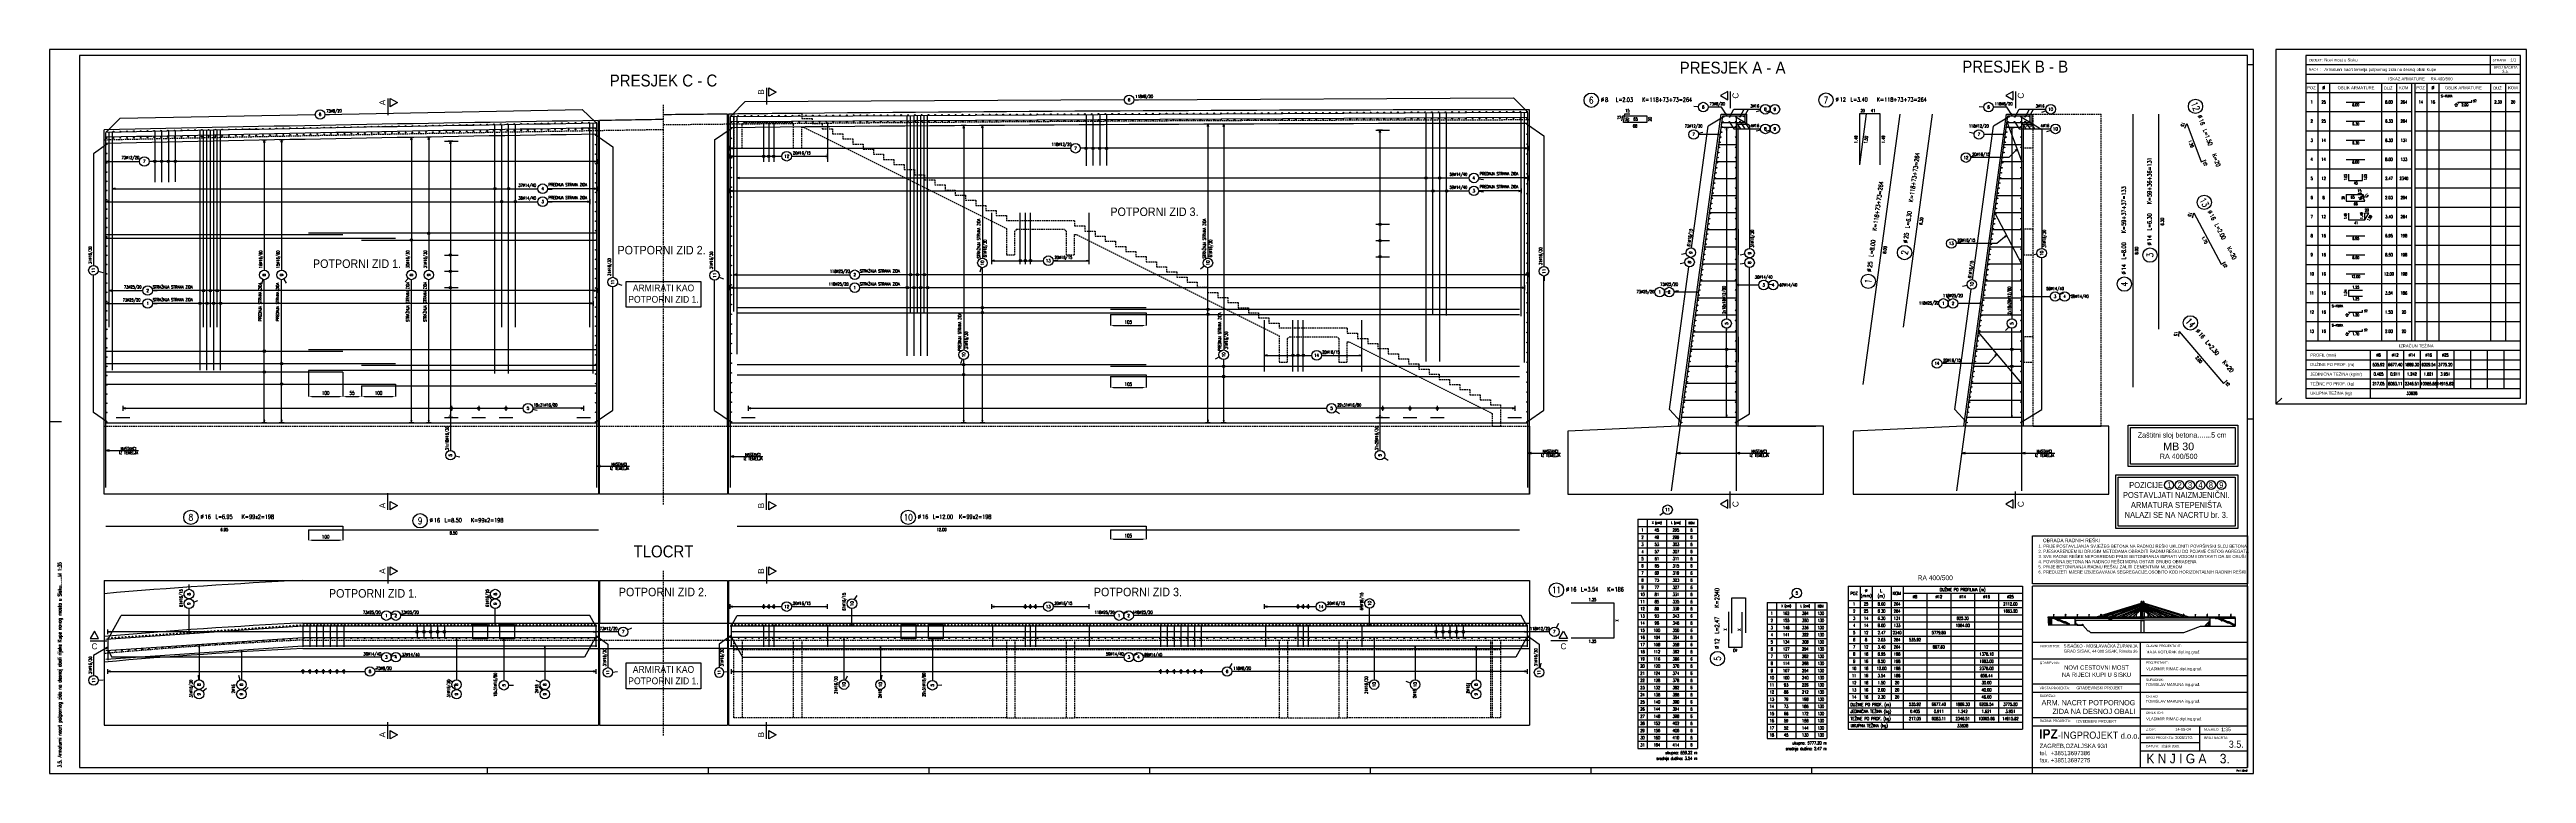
# Model space of a CAD drawing. Extents: x 4565 to 11832, y 737 to 2860.
import ezdxf
from ezdxf.enums import TextEntityAlignment as Align

# ---------------------------------------------------------------- set-up
doc = ezdxf.new("R2010")
doc.units = 0
doc.header["$LTSCALE"] = 35
doc.header["$PDMODE"] = 34
doc.header["$PDSIZE"] = 3.5
doc.linetypes.add('HIDDEN', pattern=[9.525, 6.35, -3.175])
doc.linetypes.add('HIDDEN2', pattern=[0.1875, 0.125, -0.0625])
doc.layers.get('DEFPOINTS').update_dxf_attribs({"linetype": 'CONTINUOUS'})
for name, color, linetype in [('ARM', 1, 'CONTINUOUS'), ('ARM-I', 6, 'CONTINUOUS'), ('BETON', 7, 'CONTINUOUS'), ('BETON tan', 40, 'CONTINUOUS'), ('BETON TANKO', 40, 'CONTINUOUS'), ('CRTICA', 7, 'CONTINUOUS'), ('FILE', 8, 'CONTINUOUS'), ('KOLNIK', 5, 'CONTINUOUS'), ('KOTE', 4, 'CONTINUOUS'), ('Lezajevi', 8, 'CONTINUOUS'), ('NEVIDLJIVO', 9, 'HIDDEN2'), ('POM', 9, 'CONTINUOUS'), ('SRAFURA', 8, 'CONTINUOUS'), ('TANKO', 8, 'CONTINUOUS'), ('TEKST', 7, 'CONTINUOUS')]:
    doc.layers.add(name, color=color, linetype=linetype)
doc.styles.add('KOTE', font='romans.shx', dxfattribs={"width": 0.7})
doc.styles.add('NASLOV', font='ARIAL.TTF')
doc.styles.get("Standard").update_dxf_attribs({"font": 'romans.shx', "width": 0.9})
doc.dimstyles.new('M-50', dxfattribs={"dimscale": 50, "dimtxt": 0.2, "dimasz": 0.185, "dimexe": 0, "dimexo": 0, "dimgap": 0.1, "dimtad": 1, "dimdec": 0, "dimzin": 0, "dimdsep": 46, "dimtxsty": 'KOTE', "dimcen": 0.09, "dimclrd": 256, "dimclre": 256, "dimclrt": 2, "dimadec": 0, "dimazin": 0, "dimtfac": 1, "dimtdec": 0, "dimtix": 1, "dimtmove": 2, "dimatfit": 3, "dimfxl": 0, "dimtolj": 1, "dimtzin": 0, "dimarcsym": 0})

# ---------------------------------------------------------------- blocks, each defined once
blk = doc.blocks.new('STR')
at = {"layer": 'KOTE', "color": 9}
blk.add_lwpolyline([(-1, 0.17), (-1, -0.17), (0, 0)], close=True, dxfattribs=at)
at = {"layer": 'KOTE', "color": 9, "linetype": 'ByBlock'}
blk.add_solid([(-1, 0.17), (-1, -0.17), (0, 0)], dxfattribs=at)
blk = doc.blocks.new('S')
at = {"layer": 'KOTE', "color": 9}
blk.add_line((0, 1), (0, -1), dxfattribs=at)
blk.add_lwpolyline([(-1, 0.2), (-1, -0.2), (0, 0)], close=True, dxfattribs=at)
at = {"layer": 'KOTE', "color": 9, "linetype": 'ByBlock'}
blk.add_solid([(-1, 0.2), (-1, -0.2), (0, 0)], dxfattribs=at)
blk = doc.blocks.new('POZ')
at = {"layer": 'ARM-I'}
blk.add_circle((0, 0), 0.6, dxfattribs=at)
at = {"layer": 'ARM', "width": 0.7}
for s, p in [('%%c', (0.81, -0.12)), ('L=', (2.06, -0.12)), ('K=', (4.26, -0.12))]:
    blk.add_text(s, height=0.35, dxfattribs=at).set_placement(p)
for tag, p in [('VA', (0.88, 0.44)), ('FI', (1.16, -0.13)), ('DUZ', (2.6, -0.13)), ('KOM', (4.88, -0.13))]:
    blk.add_attdef(tag, p, '', height=0.35, dxfattribs=at)
at = {"layer": 'ARM', "width": 0.7, "flags": 1}
for tag, p in [('TIP', (1.04, -0.9)), ('A', (1.16, -1.41)), ('C', (1.16, -2.43)), ('B', (1.16, -1.92)), ('G', (1.16, -4.46)), ('D', (1.16, -2.93)), ('E', (1.16, -3.44)), ('F', (1.16, -3.95)), ('J', (1.16, -5.98)), ('H', (1.16, -4.96)), ('I', (1.16, -5.47)), ('K', (1.16, -6.49)), ('L', (1.16, -7)), ('M', (1.16, -7.5)), ('N', (1.16, -8.01))]:
    blk.add_attdef(tag, p, '', height=0.35, dxfattribs=at)
at = {"layer": 'ARM-I', "width": 0.8}
blk.add_attdef('POZ', text='', height=0.55, dxfattribs=at).set_placement((0, 0), align=Align.MIDDLE)
blk = doc.blocks.new('*D311')
at = {"layer": 'DEFPOINTS', "color": 0}
for p in [(5325.2, 1919.3), (5425.2, 1914.3), (5425.2, 1842.9)]:
    blk.add_point(p, dxfattribs=at)
at = {"layer": 'TANKO', "lineweight": -2}
for p, q in [((5325.2, 1919.3), (5325.2, 1842.9)), ((5425.2, 1914.3), (5425.2, 1842.9)), ((5334.5, 1842.9), (5416, 1842.9))]:
    blk.add_line(p, q, dxfattribs=at)
at = {"layer": 'TANKO'}
for points in [[(5334.5, 1844.5), (5334.5, 1841.4), (5325.2, 1842.9)], [(5416, 1844.5), (5416, 1841.4), (5425.2, 1842.9)]]:
    blk.add_solid(points, dxfattribs=at)
at = {"layer": 'TANKO', "color": 2, "insert": (5375.2, 1852.9), "char_height": 10, "attachment_point": 5, "style": 'KOTE'}
blk.add_mtext('\\A1;100', dxfattribs=at)
blk = doc.blocks.new('*D312')
at = {"layer": 'DEFPOINTS', "color": 0}
for p in [(5425.2, 1914.3), (5480.2, 1874.3), (5480.2, 1842.9)]:
    blk.add_point(p, dxfattribs=at)
at = {"layer": 'TANKO', "lineweight": -2}
for p, q in [((5425.2, 1914.3), (5425.2, 1842.9)), ((5434.5, 1842.9), (5471, 1842.9)), ((5480.2, 1874.3), (5480.2, 1842.9))]:
    blk.add_line(p, q, dxfattribs=at)
at = {"layer": 'TANKO'}
for points in [[(5434.5, 1844.5), (5434.5, 1841.4), (5425.2, 1842.9)], [(5471, 1844.5), (5471, 1841.4), (5480.2, 1842.9)]]:
    blk.add_solid(points, dxfattribs=at)
at = {"layer": 'TANKO', "color": 2, "insert": (5452.7, 1852.9), "char_height": 10, "attachment_point": 5, "style": 'KOTE'}
blk.add_mtext('\\A1;55', dxfattribs=at)
blk = doc.blocks.new('*D313')
at = {"layer": 'DEFPOINTS', "color": 0}
for p in [(7677.1, 1901.3), (7782.1, 1906.3), (5480.2, 1869.3), (5580.2, 1879.3), (5580.2, 1842.9), (7782.1, 1868.9)]:
    blk.add_point(p, dxfattribs=at)
at = {"layer": 'TANKO', "lineweight": -2}
for p, q in [((7677.1, 1901.3), (7677.1, 1868.9)), ((7782.1, 1906.3), (7782.1, 1868.9)), ((5480.2, 1869.3), (5480.2, 1842.9)), ((5489.5, 1842.9), (5571, 1842.9)), ((5580.2, 1879.3), (5580.2, 1842.9)), ((7686.4, 1868.9), (7772.9, 1868.9))]:
    blk.add_line(p, q, dxfattribs=at)
at = {"layer": 'TANKO'}
for points in [[(5489.5, 1844.5), (5489.5, 1841.4), (5480.2, 1842.9)], [(5571, 1844.5), (5571, 1841.4), (5580.2, 1842.9)], [(7686.4, 1870.4), (7686.4, 1867.3), (7677.1, 1868.9)], [(7772.9, 1870.4), (7772.9, 1867.3), (7782.1, 1868.9)]]:
    blk.add_solid(points, dxfattribs=at)
at = {"layer": 'TANKO', "color": 2, "char_height": 10, "attachment_point": 5, "style": 'KOTE'}
for s, insert in [('\\A1;100', (5530.2, 1852.9)), ('\\A1;105', (7729.6, 1878.9))]:
    blk.add_mtext(s, dxfattribs=dict(at, insert=insert))
blk = doc.blocks.new('*D315')
at = {"layer": 'DEFPOINTS', "color": 0}
for p in [(5425.2, 1462), (5325.2, 1452), (5425.2, 1421.4)]:
    blk.add_point(p, dxfattribs=at)
at = {"layer": 'TANKO', "lineweight": -2}
for p, q in [((5425.2, 1462), (5425.2, 1421.4)), ((5325.2, 1452), (5325.2, 1421.4)), ((5334.5, 1421.4), (5416, 1421.4))]:
    blk.add_line(p, q, dxfattribs=at)
at = {"layer": 'TANKO'}
for points in [[(5334.5, 1422.9), (5334.5, 1419.8), (5325.2, 1421.4)], [(5416, 1422.9), (5416, 1419.8), (5425.2, 1421.4)]]:
    blk.add_solid(points, dxfattribs=at)
at = {"layer": 'TANKO', "color": 2, "insert": (5375.2, 1431.4), "char_height": 10, "attachment_point": 5, "style": 'KOTE'}
blk.add_mtext('\\A1;100', dxfattribs=at)
blk = doc.blocks.new('*D316')
at = {"layer": 'DEFPOINTS', "color": 0}
for p in [(7782.1, 1462), (7677.1, 1452), (7782.1, 1424.5)]:
    blk.add_point(p, dxfattribs=at)
at = {"layer": 'TANKO', "lineweight": -2}
for p, q in [((7782.1, 1462), (7782.1, 1424.5)), ((7677.1, 1452), (7677.1, 1424.5)), ((7686.4, 1424.5), (7772.9, 1424.5))]:
    blk.add_line(p, q, dxfattribs=at)
at = {"layer": 'TANKO'}
for points in [[(7686.4, 1426.1), (7686.4, 1423), (7677.1, 1424.5)], [(7772.9, 1426.1), (7772.9, 1423), (7782.1, 1424.5)]]:
    blk.add_solid(points, dxfattribs=at)
at = {"layer": 'TANKO', "color": 2, "insert": (7729.6, 1434.5), "char_height": 10, "attachment_point": 5, "style": 'KOTE'}
blk.add_mtext('\\A1;105', dxfattribs=at)
blk = doc.blocks.new('P')
at = {"layer": 'KOTE'}
blk.add_circle((0, 0), 0.4, dxfattribs=at)
blk.add_attdef('P', text='', height=0.25, dxfattribs=at).set_placement((0, 0), align=Align.MIDDLE)
blk = doc.blocks.new('TABNAS')
at = {"layer": 'KOTE'}
for s, p in [('P0Z', (0.5, -0.62)), ('(mm)', (1.51, -0.83)), ('%%C', (1.51, -0.38)), ('(m)', (2.77, -0.84)), ('L', (2.77, -0.38)), ('KOM', (4.08, -0.61))]:
    blk.add_text(s, height=0.25, dxfattribs=at).set_placement(p, align=Align.MIDDLE)
blk = doc.blocks.new('UKUPNO')
at = {"layer": 'KOTE', "width": 0.9}
for s, p in [('DUŽINE PO PROF. (m)', (0.19, 1.95)), ('TEŽINE PO PROF. (kg)', (0.19, 0.77)), ('JEDINIČNA TEŽINA (kg)', (0.19, 1.37)), ('UKUPNA TEŽINA (kg)', (0.2, 0.18))]:
    blk.add_text(s, height=0.25, dxfattribs=at).set_placement(p)
blk = doc.blocks.new('A$C00352FD5')
at = {"layer": 'NEVIDLJIVO'}
for p, q in [((-2335, 1115.2), (-2335, 1015.2)), ((-2310, 1085.2), (-2305, 1090.2)), ((-2305, 1090.2), (-2165, 1090.2)), ((-2165, 1090.2), (-2160, 1085.2)), ((-2135, 1117.1), (-2135, 1102.1)), ((-2135, 1102.1), (-2105, 1102.1)), ((-2105, 1102.1), (-2105, 1087.1)), ((-2310, 1015.2), (-2310, 1085.2)), ((-2160, 1085.2), (-2160, 1015.2)), ((-2135, 1015.2), (-2135, 1077.1)), ((-2135, 1077.1), (-2129.7, 1077.1)), ((-2129.7, 1077.1), (-1535, 779.8)), ((-2105, 1087.1), (-2075, 1087.1)), ((-2075, 1087.1), (-2075, 1072.1)), ((-2075, 1072.1), (-2045, 1072.1)), ((-2045, 1072.1), (-2045, 1057.1)), ((-2045, 1057.1), (-2015, 1057.1)), ((-2015, 1057.1), (-2015, 1042.1)), ((-2015, 1042.1), (-1985, 1042.1)), ((-1985, 1042.1), (-1985, 1027.1)), ((-1985, 1027.1), (-1955, 1027.1)), ((-1955, 1027.1), (-1955, 1012.1)), ((-2335, 1015.2), (-2310, 1015.2)), ((-2160, 1015.2), (-2135, 1015.2)), ((-1955, 1012.1), (-1925, 1012.1)), ((-1925, 1012.1), (-1925, 997.1)), ((-1925, 997.1), (-1895, 997.1)), ((-1895, 997.1), (-1895, 982.1)), ((-1895, 982.1), (-1865, 982.1)), ((-1865, 982.1), (-1865, 967.1)), ((-1865, 967.1), (-1835, 967.1)), ((-1835, 967.1), (-1835, 952.1)), ((-1835, 952.1), (-1805, 952.1)), ((-1805, 952.1), (-1805, 937.1)), ((-1805, 937.1), (-1775, 937.1)), ((-1775, 937.1), (-1775, 922.1)), ((-1775, 922.1), (-1745, 922.1)), ((-1745, 922.1), (-1745, 907.1)), ((-1745, 907.1), (-1715, 907.1)), ((-1715, 907.1), (-1715, 892.1)), ((-1715, 892.1), (-1685, 892.1)), ((-1685, 892.1), (-1685, 877.1)), ((-1685, 877.1), (-1655, 877.1)), ((-1655, 877.1), (-1655, 862.1)), ((-1655, 862.1), (-1625, 862.1)), ((-1625, 862.1), (-1625, 847.1)), ((-1625, 847.1), (-1595, 847.1)), ((-1595, 847.1), (-1595, 832.1)), ((-1595, 832.1), (-1565, 832.1)), ((-1565, 832.1), (-1565, 817.1)), ((-1565, 817.1), (-1535, 817.1)), ((-1535, 817.1), (-1535, 802.1)), ((-1335, 802.1), (-1535, 802.1)), ((-1335, 802.1), (-1335, 787.1)), ((-1535, 779.8), (-1535, 702.1)), ((-1505, 777.1), (-1510, 772.1)), ((-1510, 702.1), (-1510, 772.1)), ((-1505, 777.1), (-1365, 777.1)), ((-1360, 772.1), (-1365, 777.1)), ((-1360, 772.1), (-1360, 702.1)), ((-1335, 787.1), (-1305, 787.1)), ((-1335, 702.1), (-1335, 762.1)), ((-1335, 762.1), (-1329.7, 762.1)), ((-1329.7, 762.1), (-735, 464.8)), ((-1305, 787.1), (-1305, 772.1)), ((-1305, 772.1), (-1275, 772.1)), ((-1275, 772.1), (-1275, 757.1)), ((-1275, 757.1), (-1245, 757.1)), ((-1245, 757.1), (-1245, 742.1)), ((-1245, 742.1), (-1215, 742.1)), ((-1215, 742.1), (-1215, 727.1)), ((-1215, 727.1), (-1185, 727.1)), ((-1185, 727.1), (-1185, 712.1)), ((-1535, 702.1), (-1510, 702.1)), ((-1360, 702.1), (-1335, 702.1)), ((-1185, 712.1), (-1155, 712.1)), ((-1155, 712.1), (-1155, 697.1)), ((-1155, 697.1), (-1125, 697.1)), ((-1125, 697.1), (-1125, 682.1)), ((-1125, 682.1), (-1095, 682.1)), ((-1095, 682.1), (-1095, 667.1)), ((-1095, 667.1), (-1065, 667.1)), ((-1065, 667.1), (-1065, 652.1)), ((-1065, 652.1), (-1035, 652.1)), ((-1035, 652.1), (-1035, 637.1)), ((-1035, 637.1), (-1005, 637.1)), ((-1005, 637.1), (-1005, 622.1)), ((-1005, 622.1), (-975, 622.1)), ((-975, 622.1), (-975, 607.1)), ((-975, 607.1), (-945, 607.1)), ((-945, 607.1), (-945, 592.1)), ((-945, 592.1), (-915, 592.1)), ((-915, 592.1), (-915, 577.1)), ((-915, 577.1), (-885, 577.1)), ((-885, 577.1), (-885, 562.1)), ((-885, 562.1), (-855, 562.1)), ((-855, 562.1), (-855, 547.1)), ((-855, 547.1), (-825, 547.1)), ((-825, 547.1), (-825, 532.1)), ((-825, 532.1), (-795, 532.1)), ((-795, 532.1), (-795, 517.1)), ((-795, 517.1), (-765, 517.1)), ((-765, 517.1), (-765, 502.1)), ((-765, 502.1), (-735, 502.1)), ((-735, 502.1), (-735, 487.1)), ((-535, 487.1), (-735, 487.1)), ((-735, 464.8), (-735, 387.1)), ((-710, 457.1), (-705, 462.1)), ((-710, 387.1), (-710, 457.1)), ((-705, 462.1), (-565, 462.1)), ((-560, 457.1), (-565, 462.1)), ((-560, 457.1), (-560, 387.1)), ((-535, 487.1), (-535, 472.1)), ((-535, 472.1), (-505, 472.1)), ((-535, 387.1), (-535, 447.1)), ((-535, 447.1), (-529.7, 447.1)), ((-529.7, 447.1), (-110, 237.3)), ((-505, 472.1), (-505, 457.1)), ((-505, 457.1), (-475, 457.1)), ((-475, 457.1), (-475, 442.1)), ((-475, 442.1), (-445, 442.1)), ((-445, 442.1), (-445, 427.1)), ((-735, 387.1), (-710, 387.1)), ((-560, 387.1), (-535, 387.1)), ((-445, 427.1), (-415, 427.1)), ((-415, 427.1), (-415, 412.1)), ((-415, 412.1), (-385, 412.1)), ((-385, 412.1), (-385, 397.1)), ((-385, 397.1), (-355, 397.1)), ((-355, 397.1), (-355, 382.1)), ((-355, 382.1), (-325, 382.1)), ((-325, 382.1), (-325, 367.1)), ((-325, 367.1), (-295, 367.1)), ((-295, 367.1), (-295, 352.1)), ((-295, 352.1), (-265, 352.1)), ((-265, 352.1), (-265, 337.1)), ((-265, 337.1), (-235, 337.1)), ((-235, 337.1), (-235, 322.1)), ((-235, 322.1), (-205, 322.1)), ((-205, 322.1), (-205, 307.1)), ((-205, 307.1), (-175, 307.1)), ((-175, 307.1), (-175, 292.1)), ((-175, 292.1), (-145, 292.1)), ((-145, 292.1), (-145, 277.1)), ((-145, 277.1), (-115, 277.1)), ((-115, 277.1), (-115, 262.1)), ((-115, 262.1), (-85, 262.1)), ((-110, 237.3), (-110, 200)), ((-85, 262.1), (-85, 200)), ((-110, 200), (-85, 200))]:
    blk.add_line(p, q, dxfattribs=at)
blk = doc.blocks.new('*D314')
at = {"layer": 'DEFPOINTS', "color": 0}
for p in [(7677.1, 2083.4), (7782.1, 2088.4), (7782.1, 2051)]:
    blk.add_point(p, dxfattribs=at)
at = {"layer": 'TANKO', "lineweight": -2}
for p, q in [((7677.1, 2083.4), (7677.1, 2051)), ((7686.4, 2051), (7772.9, 2051)), ((7782.1, 2088.4), (7782.1, 2051))]:
    blk.add_line(p, q, dxfattribs=at)
at = {"layer": 'TANKO'}
for points in [[(7686.4, 2052.5), (7686.4, 2049.5), (7677.1, 2051)], [(7772.9, 2052.5), (7772.9, 2049.5), (7782.1, 2051)]]:
    blk.add_solid(points, dxfattribs=at)
at = {"layer": 'TANKO', "color": 2, "insert": (7729.6, 2061), "char_height": 10, "attachment_point": 5, "style": 'KOTE'}
blk.add_mtext('\\A1;105', dxfattribs=at)
blk = doc.blocks.new('A$C416A7DBD')
at = {"layer": 'NEVIDLJIVO'}
for p, q in [((-2335, -403), (-2335, -175)), ((-2335, -203), (-85, -203)), ((-2310, -175), (-2310, -403)), ((-2160, -175), (-2160, -403)), ((-2135, -175), (-2135, -403)), ((-1535, -175), (-1535, -403)), ((-1510, -175), (-1510, -403)), ((-1360, -175), (-1360, -403)), ((-1335, -175), (-1335, -403)), ((-735, -175), (-735, -403)), ((-710, -175), (-710, -403)), ((-560, -175), (-560, -403)), ((-535, -175), (-535, -403)), ((-115, -175), (-115, -403)), ((-110, -175), (-110, -403)), ((-85, -175), (-85, -403)), ((-2135, -403), (-2335, -403)), ((-1535, -403), (-2135, -403)), ((-1535, -403), (-1335, -403)), ((-735, -403), (-1335, -403)), ((-735, -403), (-535, -403)), ((-85, -403), (-535, -403))]:
    blk.add_line(p, q, dxfattribs=at)
blk = doc.blocks.new('as7')
at = {"layer": 'ARM'}
blk.add_line((3.39, -0.8), (4.96, -0.8), dxfattribs=at)
at = {"layer": 'KOTE', "style": 'KOTE', "width": 0.7}
for tag, height, p in [('POZ', 0.25, (0.5, -0.8)), ('FI', 0.25, (1.5, -0.8)), ('A', 0.225, (4.19, -1.03)), ('DUZ', 0.25, (6.98, -0.8)), ('KOM', 0.25, (8.23, -0.8))]:
    blk.add_attdef(tag, text='', height=height, dxfattribs=at).set_placement(p, align=Align.MIDDLE)
blk = doc.blocks.new('as3')
at = {"layer": 'ARM'}
blk.add_lwpolyline([(3.59, -0.43), (3.59, -0.97), (4.76, -0.97), (4.76, -0.43)], dxfattribs=at)
at = {"layer": 'KOTE', "style": 'KOTE', "width": 0.7}
for tag, height, p in [('POZ', 0.25, (0.5, -0.8)), ('FI', 0.25, (1.5, -0.8)), ('A', 0.225, (4.19, -1.2)), ('DUZ', 0.25, (6.98, -0.8)), ('KOM', 0.25, (8.23, -0.8))]:
    blk.add_attdef(tag, text='', height=height, dxfattribs=at).set_placement(p, align=Align.MIDDLE)
at = {"layer": 'KOTE', "style": 'KOTE', "width": 0.6}
for tag, p in [('B', (3.34, -0.7)), ('C', (5, -0.7))]:
    blk.add_attdef(tag, text='', height=0.225, rotation=90, dxfattribs=at).set_placement(p, align=Align.MIDDLE)
blk = doc.blocks.new('as40')
at = {"layer": 'ARM'}
for p, q in [((3.39, -0.56), (4.81, -0.56)), ((3.39, -0.56), (3.39, -1.1)), ((3.39, -1.1), (4.96, -1.1)), ((4.37, -0.47), (4.67, -0.47)), ((4.96, -1.1), (4.67, -0.47)), ((4.94, -0.83), (4.81, -0.56))]:
    blk.add_line(p, q, dxfattribs=at)
at = {"layer": 'KOTE', "style": 'KOTE', "width": 0.7}
for tag, height, p in [('POZ', 0.25, (0.5, -0.8)), ('FI', 0.25, (1.5, -0.8)), ('B', 0.225, (3.94, -0.78)), ('A', 0.225, (4.19, -1.33)), ('D', 0.225, (4.5, -0.24)), ('DUZ', 0.25, (6.98, -0.8)), ('KOM', 0.25, (8.23, -0.8))]:
    blk.add_attdef(tag, text='', height=height, dxfattribs=at).set_placement(p, align=Align.MIDDLE)
at = {"layer": 'KOTE', "style": 'KOTE'}
for tag, rotation, width, p in [('C', 90, 0.6, (3.14, -0.83)), ('E', 295.0092, 0.6, (4.59, -0.84)), ('D', 295.0092, 0.7, (5.11, -0.61))]:
    blk.add_attdef(tag, text='', height=0.225, rotation=rotation, dxfattribs=dict(at, width=width)).set_placement(p, align=Align.MIDDLE)
blk = doc.blocks.new('as35')
at = {"layer": 'ARM'}
for p, q in [((3.59, -0.52), (3.59, -1.07)), ((3.59, -1.07), (4.95, -1.07)), ((4.95, -1.07), (5.29, -0.5))]:
    blk.add_line(p, q, dxfattribs=at)
at = {"layer": 'TANKO'}
for p in [(5.29, -0.5), (4.95, -1.07)]:
    blk.add_line(p, (4.95, -0.5), dxfattribs=at)
at = {"layer": 'KOTE', "style": 'KOTE', "width": 0.7}
for tag, height, p in [('POZ', 0.25, (0.5, -0.8)), ('FI', 0.25, (1.5, -0.8)), ('A', 0.225, (4.22, -1.33)), ('C', 0.225, (5.12, -0.25)), ('DUZ', 0.25, (6.98, -0.8)), ('KOM', 0.25, (8.23, -0.8))]:
    blk.add_attdef(tag, text='', height=height, dxfattribs=at).set_placement(p, align=Align.MIDDLE)
at = {"layer": 'KOTE', "style": 'KOTE'}
for tag, rotation, width, p in [('B', 90, 0.6, (3.33, -0.77)), ('D', 90, 0.7, (4.68, -0.72)), ('E', 58.8381, 0.6, (5.35, -0.92))]:
    blk.add_attdef(tag, text='', height=0.225, rotation=rotation, dxfattribs=dict(at, width=width)).set_placement(p, align=Align.MIDDLE)
blk = doc.blocks.new('as10')
at = {"layer": 'ARM'}
for p, q in [((3.59, -0.56), (3.59, -1.06)), ((3.59, -0.56), (4.76, -0.56)), ((3.59, -1.06), (4.76, -1.06))]:
    blk.add_line(p, q, dxfattribs=at)
at = {"layer": 'KOTE', "style": 'KOTE', "width": 0.7}
for tag, height, p in [('POZ', 0.25, (0.5, -0.8)), ('FI', 0.25, (1.5, -0.8)), ('A', 0.225, (4.19, -1.29)), ('C', 0.225, (4.19, -0.32)), ('DUZ', 0.25, (6.98, -0.8)), ('KOM', 0.25, (8.23, -0.8))]:
    blk.add_attdef(tag, text='', height=height, dxfattribs=at).set_placement(p, align=Align.MIDDLE)
blk.add_attdef('B', text='', height=0.225, rotation=90, dxfattribs=at).set_placement((3.33, -0.78), align=Align.MIDDLE)
blk = doc.blocks.new('as5')
at = {"layer": 'ARM'}
blk.add_lwpolyline([(3.69, -0.91), (3.59, -0.8), (4.76, -0.8), (4.76, -0.65)], dxfattribs=at)
at = {"layer": 'KOTE', "style": 'KOTE', "width": 0.7}
blk.add_text('S-KUKA', height=0.2, dxfattribs=at).set_placement((2.19, -0.4))
for tag, height, p in [('POZ', 0.25, (0.5, -0.8)), ('FI', 0.25, (1.5, -0.8)), ('A', 0.225, (4.19, -1.03)), ('DUZ', 0.25, (6.98, -0.8)), ('KOM', 0.25, (8.23, -0.8))]:
    blk.add_attdef(tag, text='', height=height, dxfattribs=at).set_placement(p, align=Align.MIDDLE)
at = {"layer": 'KOTE', "style": 'KOTE', "width": 0.6}
for rotation, p in [(315, (3.45, -1.03)), (90, (5.03, -0.72))]:
    blk.add_attdef('B', text='', height=0.225, rotation=rotation, dxfattribs=at).set_placement(p, align=Align.MIDDLE)
blk = doc.blocks.new('A$C10FF7760')
at = {"layer": 'POM'}
for p, q in [((-10, 110), (-10, 400)), ((-10, 400), (5, 400)), ((-10, 399), (5, 399)), ((-10, 398), (5, 398)), ((-10, 18), (-10, 105)), ((-10, 0), (-10, 15)), ((5, 110), (5, 400)), ((5, 18), (5, 105)), ((5, 0), (5, 15))]:
    blk.add_line(p, q, dxfattribs=at)
for points in [[(7, 400), (-12, 400), (-12, 460), (7, 460)], [(-10, 457), (5, 457), (5, 402), (-10, 402)]]:
    blk.add_lwpolyline(points, close=True, dxfattribs=at)
blk = doc.blocks.new('A$C164337F3')
at = {"layer": 'POM'}
for p, q in [((38, 0), (38, 87)), ((76, 0), (76, 87)), ((114, 0), (114, 87)), ((152, 0), (152, 87)), ((190, 0), (190, 87)), ((228, 0), (228, 87)), ((267, 0), (267, 87)), ((305, 0), (305, 87)), ((343, 0), (343, 87)), ((381, 0), (381, 87)), ((419, 0), (419, 87)), ((457, 0), (457, 87))]:
    blk.add_line(p, q, dxfattribs=at)
blk = doc.blocks.new('A$C49D84F91')
at = {"layer": 'POM'}
for p, q in [((-500, 0), (-500, 105)), ((-495, 0), (-495, 105)), ((-495, 18), (0, 18)), ((-495, 15), (0, 15))]:
    blk.add_line(p, q, dxfattribs=at)
at = {"layer": 'SRAFURA'}
blk.add_blockref('A$C164337F3', (-495, 18), dxfattribs=at)
blk = doc.blocks.new('A$C133E7977')
at = {"layer": 'POM'}
for p, q in [((0, 18), (495, 18)), ((0, 15), (495, 15)), ((495, 0), (495, 105)), ((500, 0), (500, 105))]:
    blk.add_line(p, q, dxfattribs=at)
at = {"layer": 'SRAFURA'}
blk.add_blockref('A$C164337F3', (0, 18), dxfattribs=at)
blk = doc.blocks.new('A$C72ED04D8')
at = {"layer": 'SRAFURA'}
for p in [(0, 0), (500, 0), (1000, 0)]:
    blk.add_blockref('A$C133E7977', p, dxfattribs=at)
blk = doc.blocks.new('A$C5AD1124D')
at = {"layer": 'POM'}
for p, q in [((-500, -105), (-500, 0)), ((-495, -105), (-495, 0)), ((-457, -87), (-457, 0)), ((-419, -87), (-419, 0)), ((-381, -87), (-381, 0)), ((-343, -87), (-343, 0)), ((-305, -87), (-305, 0)), ((-267, -87), (-267, 0)), ((-228, -87), (-228, 0)), ((-190, -87), (-190, 0)), ((-152, -87), (-152, 0)), ((-114, -87), (-114, 0)), ((-76, -87), (-76, 0)), ((-38, -87), (-38, 0)), ((-495, -87), (0, -87)), ((-495, -90), (0, -90))]:
    blk.add_line(p, q, dxfattribs=at)
blk = doc.blocks.new('A$C38323F23')
at = {"layer": 'Lezajevi'}
for p, q in [((-63, 43), (-69, 50)), ((-69, 50), (70, 50)), ((0, 20), (-65, 20)), ((-65, 20), (-65, 0)), ((-65, 0), (65, 0)), ((-58, 43), (-63, 43)), ((-58, 43), (-62, 43)), ((-58, 43), (-58, 39)), ((-58, 43), (58, 43)), ((-58, 39), (58, 39)), ((-58, 25), (-58, 20)), ((-58, 25), (58, 25)), ((-54, 25), (-54, 39)), ((65, 20), (0, 20)), ((54, 25), (54, 39)), ((58, 43), (58, 39)), ((58, 43), (63, 43)), ((58, 25), (58, 20)), ((59, 43), (63, 43)), ((63, 43), (70, 50)), ((65, 20), (65, 0))]:
    blk.add_line(p, q, dxfattribs=at)
blk = doc.blocks.new('A$C42A04A62')
at = {"layer": 'POM'}
h = blk.add_hatch(color=256, dxfattribs=at)
h.paths.add_polyline_path([(2931, -585), (2914, -594), (2912, -591), (2931, -582)])
h.paths.add_polyline_path([(2931, -563), (2914, -571), (2913, -568), (2931, -560)])
h.paths.add_polyline_path([(2932, -541), (2914, -549), (2913, -545), (2932, -538)])
h.paths.add_polyline_path([(2932, -519), (2914, -526), (2913, -523), (2932, -516)])
h.paths.add_polyline_path([(2932, -497), (2914, -504), (2913, -501), (2932, -494)])
h = blk.add_hatch(color=256, dxfattribs=at)
h.paths.add_polyline_path([(2929, -630), (2915, -641), (2913, -639), (2929, -625)])
h.paths.add_polyline_path([(2930, -607), (2914, -617), (2912, -615), (2930, -604)])
h = blk.add_hatch(color=256, dxfattribs=at)
h.paths.add_polyline_path([(2933, -428), (2933, -431), (2914, -437), (2913, -434)])
h.paths.add_polyline_path([(2933, -475), (2914, -481), (2913, -478), (2933, -472)])
h.paths.add_polyline_path([(2933, -453), (2914, -459), (2913, -456), (2933, -450)])
h = blk.add_hatch(color=256, dxfattribs=at)
h.paths.add_polyline_path([(3009, -428), (3009, -431), (3027, -437), (3028, -434)])
h.paths.add_polyline_path([(3009, -475), (3027, -481), (3028, -478), (3009, -472)])
h.paths.add_polyline_path([(3009, -453), (3027, -459), (3028, -456), (3009, -450)])
h = blk.add_hatch(color=256, dxfattribs=at)
h.paths.add_polyline_path([(3011, -585), (3027, -594), (3029, -591), (3011, -582)])
h.paths.add_polyline_path([(3010, -563), (3027, -571), (3029, -568), (3010, -560)])
h.paths.add_polyline_path([(3010, -541), (3027, -549), (3029, -545), (3010, -538)])
h.paths.add_polyline_path([(3009, -519), (3027, -526), (3028, -523), (3009, -516)])
h.paths.add_polyline_path([(3009, -497), (3027, -504), (3028, -501), (3009, -494)])
h = blk.add_hatch(color=256, dxfattribs=at)
h.paths.add_polyline_path([(3012, -630), (3026, -641), (3028, -639), (3012, -625)])
h.paths.add_polyline_path([(3011, -607), (3027, -617), (3029, -615), (3011, -604)])
for points in [[(1290, -1052), (1290, -1043), (1145, -1043), (1145, -1039), (1296, -1039), (1296, -1021), (1303, -1021), (1303, -1052)], [(2040, -871), (2040, -887), (2035, -879)], [(2109, -887), (2109, -871), (2114, -879)]]:
    blk.add_hatch(color=256, dxfattribs=at).paths.add_polyline_path(points)
h = blk.add_hatch(dxfattribs=at)
h.set_pattern_fill('DOTS', color=256, scale=13.728, style=0)
h.set_pattern_definition([(0, (698.3724, -4210.1642), (0.429, 0.858), [0, -0.858])])
h.paths.add_polyline_path([(2075, -887), (2080, -879), (2075, -871), (2069, -879)])
for p, q in [((1599, -840), (2933, -429)), ((1719, -840), (2933, -451)), ((2933, -473), (1839, -840)), ((1959, -840), (2932, -495)), ((2932, -517), (2079, -840)), ((2198, -840), (2932, -539)), ((2931, -561), (2317, -840)), ((2931, -583), (2436, -840)), ((2930, -605), (2554, -840)), ((2929, -627), (2672, -840)), ((2912, -591), (2931, -582)), ((2914, -594), (2912, -591)), ((2912, -615), (2930, -604)), ((2914, -617), (2912, -615)), ((2913, -434), (2933, -428)), ((2914, -437), (2913, -434)), ((2913, -456), (2933, -450)), ((2914, -459), (2913, -456)), ((2913, -478), (2933, -472)), ((2914, -481), (2913, -478)), ((2913, -501), (2932, -494)), ((2914, -504), (2913, -501)), ((2913, -523), (2932, -516)), ((2914, -526), (2913, -523)), ((2913, -545), (2932, -538)), ((2914, -549), (2913, -545)), ((2913, -568), (2931, -560)), ((2914, -571), (2913, -568)), ((2913, -639), (2929, -625)), ((2915, -641), (2913, -639)), ((2933, -431), (2914, -437)), ((2933, -453), (2914, -459)), ((2933, -475), (2914, -481)), ((2932, -497), (2914, -504)), ((2932, -519), (2914, -526)), ((2932, -541), (2914, -549)), ((2931, -563), (2914, -571)), ((2931, -585), (2914, -594)), ((2930, -607), (2914, -617)), ((2929, -630), (2915, -641)), ((2929, -625), (2929, -630)), ((2930, -604), (2930, -607)), ((2931, -560), (2931, -563)), ((2931, -582), (2931, -585)), ((2954, -385), (2932, -385)), ((2932, -494), (2932, -497)), ((2932, -516), (2932, -519)), ((2932, -538), (2932, -541)), ((2933, -428), (2933, -431)), ((2933, -450), (2933, -453)), ((2933, -472), (2933, -475)), ((2954, -837), (2954, -385)), ((2954, -429), (2987, -429)), ((2954, -429), (2987, -429)), ((2954, -627), (2987, -627)), ((2987, -837), (2987, -385)), ((3009, -385), (2987, -385)), ((3009, -428), (3009, -431)), ((3028, -434), (3009, -428)), ((4342, -840), (3009, -429)), ((3009, -431), (3027, -437)), ((3028, -456), (3009, -450)), ((3009, -450), (3009, -453)), ((4222, -840), (3009, -451)), ((3009, -453), (3027, -459)), ((3028, -478), (3009, -472)), ((3009, -472), (3009, -475)), ((3009, -473), (4102, -840)), ((3009, -475), (3027, -481)), ((3028, -501), (3009, -494)), ((3009, -494), (3009, -497)), ((3982, -840), (3009, -495)), ((3009, -497), (3027, -504)), ((3028, -523), (3009, -516)), ((3009, -516), (3009, -519)), ((3009, -517), (3863, -840)), ((3009, -519), (3027, -526)), ((3029, -545), (3010, -538)), ((3010, -538), (3010, -541)), ((3743, -840), (3010, -539)), ((3010, -541), (3027, -549)), ((3029, -568), (3010, -560)), ((3010, -560), (3010, -563)), ((3010, -561), (3624, -840)), ((3010, -563), (3027, -571)), ((3029, -591), (3011, -582)), ((3011, -582), (3011, -585)), ((3011, -583), (3505, -840)), ((3011, -585), (3027, -594)), ((3011, -604), (3011, -607)), ((3029, -615), (3011, -604)), ((3011, -605), (3387, -840)), ((3011, -607), (3027, -617)), ((3028, -639), (3012, -625)), ((3012, -625), (3012, -630)), ((3012, -627), (3269, -840)), ((3012, -630), (3026, -641)), ((3026, -641), (3028, -639)), ((3027, -437), (3028, -434)), ((3027, -459), (3028, -456)), ((3027, -481), (3028, -478)), ((3027, -504), (3028, -501)), ((3027, -526), (3028, -523)), ((3027, -549), (3029, -545)), ((3027, -571), (3029, -568)), ((3027, -594), (3029, -591)), ((3027, -617), (3029, -615)), ((335, -815), (437, -815)), ((335, -816), (437, -816)), ((335, -836), (437, -836)), ((335, -836), (437, -836)), ((434, -840), (335, -840)), ((335, -840), (335, -990)), ((335, -1001), (434, -1001)), ((335, -1034), (936, -1034)), ((342, -836), (342, -816)), ((350, -836), (350, -816)), ((351, -840), (351, -909)), ((359, -836), (359, -816)), ((366, -840), (366, -990)), ((368, -836), (368, -816)), ((376, -836), (376, -816)), ((382, -840), (382, -909)), ((385, -836), (385, -816)), ((394, -836), (394, -816)), ((397, -840), (397, -990)), ((403, -836), (403, -816)), ((411, -836), (411, -816)), ((412, -840), (412, -909)), ((420, -836), (420, -816)), ((425, -840), (425, -1001)), ((425, -844), (434, -844)), ((425, -848), (434, -848)), ((425, -853), (434, -853)), ((425, -857), (434, -857)), ((425, -861), (434, -861)), ((425, -866), (434, -866)), ((425, -870), (434, -870)), ((425, -874), (434, -874)), ((425, -879), (434, -879)), ((425, -883), (434, -883)), ((425, -888), (434, -888)), ((425, -892), (434, -892)), ((425, -896), (434, -896)), ((425, -901), (434, -901)), ((425, -905), (434, -905)), ((425, -909), (434, -909)), ((425, -914), (434, -914)), ((425, -918), (434, -918)), ((425, -922), (434, -922)), ((425, -927), (434, -927)), ((425, -931), (434, -931)), ((425, -936), (434, -936)), ((425, -940), (434, -940)), ((425, -944), (434, -944)), ((425, -949), (434, -949)), ((425, -953), (434, -953)), ((425, -957), (434, -957)), ((425, -962), (434, -962)), ((425, -966), (434, -966)), ((425, -970), (434, -970)), ((425, -975), (434, -975)), ((425, -979), (434, -979)), ((425, -984), (434, -984)), ((425, -988), (434, -988)), ((425, -992), (434, -992)), ((425, -997), (434, -997)), ((429, -836), (429, -816)), ((434, -840), (481, -840)), ((434, -840), (434, -862)), ((434, -862), (440, -862)), ((434, -862), (434, -1034)), ((437, -815), (475, -815)), ((437, -840), (437, -815)), ((439, -816), (474, -816)), ((439, -840), (439, -816)), ((439, -836), (474, -836)), ((439, -836), (474, -836)), ((440, -845), (473, -845)), ((440, -862), (440, -845)), ((440, -853), (473, -853)), ((447, -836), (447, -816)), ((456, -836), (456, -816)), ((465, -836), (465, -816)), ((473, -845), (473, -862)), ((473, -862), (478, -862)), ((474, -840), (474, -816)), ((475, -815), (608, -881)), ((475, -815), (1125, -815)), ((475, -840), (475, -817)), ((475, -817), (607, -882)), ((475, -836), (513, -836)), ((475, -836), (607, -901)), ((475, -837), (607, -902)), ((476, -836), (514, -836)), ((477, -816), (1125, -816)), ((478, -840), (478, -843)), ((478, -843), (485, -843)), ((478, -862), (478, -847)), ((478, -847), (604, -910)), ((478, -853), (489, -853)), ((482, -840), (521, -840)), ((485, -843), (485, -846)), ((485, -846), (491, -846)), ((486, -821), (486, -816)), ((491, -846), (491, -849)), ((491, -849), (498, -849)), ((495, -825), (495, -816)), ((498, -849), (498, -853)), ((498, -853), (505, -853)), ((503, -829), (503, -816)), ((505, -853), (505, -856)), ((505, -853), (508, -853)), ((505, -856), (511, -856)), ((509, -853), (548, -853)), ((511, -856), (511, -859)), ((511, -859), (518, -859)), ((512, -834), (512, -816)), ((513, -834), (513, -816)), ((516, -836), (622, -836)), ((517, -836), (622, -836)), ((518, -859), (518, -863)), ((518, -863), (524, -863)), ((521, -836), (521, -816)), ((524, -840), (1304, -840)), ((524, -863), (524, -866)), ((524, -866), (531, -866)), ((529, -836), (529, -816)), ((531, -866), (531, -869)), ((531, -869), (538, -869)), ((538, -836), (538, -816)), ((538, -869), (538, -873)), ((538, -873), (544, -873)), ((544, -873), (544, -876)), ((544, -876), (551, -876)), ((546, -836), (546, -816)), ((550, -853), (2916, -853)), ((551, -876), (551, -879)), ((551, -879), (557, -879)), ((555, -836), (555, -816)), ((557, -879), (557, -882)), ((557, -882), (564, -882)), ((563, -836), (563, -816)), ((564, -882), (564, -886)), ((564, -886), (571, -886)), ((571, -836), (571, -816)), ((571, -886), (571, -889)), ((571, -889), (577, -889)), ((577, -889), (577, -892)), ((577, -892), (584, -892)), ((580, -836), (580, -816)), ((584, -892), (584, -896)), ((584, -896), (590, -896)), ((588, -836), (588, -816)), ((590, -896), (590, -899)), ((590, -899), (597, -899)), ((596, -836), (596, -816)), ((597, -899), (597, -902)), ((597, -902), (604, -902)), ((604, -902), (604, -906)), ((604, -906), (648, -906)), ((604, -910), (604, -928)), ((604, -928), (609, -928)), ((605, -836), (605, -816)), ((607, -906), (607, -882)), ((608, -881), (644, -881)), ((608, -882), (643, -882)), ((608, -906), (608, -882)), ((608, -902), (643, -902)), ((608, -902), (643, -902)), ((609, -911), (642, -911)), ((609, -928), (609, -911)), ((613, -836), (613, -816)), ((642, -928), (642, -911)), ((648, -928), (642, -928)), ((643, -906), (643, -882)), ((644, -881), (777, -947)), ((644, -906), (644, -883)), ((644, -883), (776, -948)), ((644, -902), (776, -967)), ((644, -903), (776, -968)), ((648, -906), (648, -909)), ((648, -909), (654, -909)), ((648, -913), (648, -928)), ((648, -913), (773, -976)), ((654, -909), (654, -912)), ((654, -912), (661, -912)), ((661, -912), (661, -915)), ((661, -915), (667, -915)), ((667, -915), (667, -919)), ((667, -919), (674, -919)), ((674, -919), (674, -922)), ((674, -922), (681, -922)), ((681, -922), (681, -925)), ((681, -925), (687, -925)), ((687, -925), (687, -929)), ((687, -929), (694, -929)), ((694, -929), (694, -932)), ((694, -932), (700, -932)), ((700, -932), (700, -935)), ((700, -935), (707, -935)), ((707, -935), (707, -939)), ((707, -939), (714, -939)), ((714, -939), (714, -942)), ((714, -942), (720, -942)), ((720, -942), (720, -945)), ((720, -945), (727, -945)), ((727, -945), (727, -948)), ((727, -948), (733, -948)), ((733, -948), (733, -952)), ((733, -952), (740, -952)), ((740, -952), (740, -955)), ((740, -955), (747, -955)), ((747, -955), (747, -958)), ((747, -958), (753, -958)), ((753, -958), (753, -962)), ((753, -962), (760, -962)), ((760, -962), (760, -965)), ((760, -965), (766, -965)), ((766, -965), (766, -968)), ((766, -968), (773, -968)), ((773, -968), (773, -972)), ((773, -972), (817, -972)), ((773, -976), (773, -994)), ((773, -994), (778, -994)), ((776, -972), (776, -948)), ((777, -947), (814, -947)), ((777, -972), (777, -948)), ((777, -948), (813, -948)), ((777, -968), (813, -968)), ((777, -968), (813, -968)), ((778, -994), (778, -977)), ((778, -977), (811, -977)), ((811, -994), (811, -977)), ((817, -994), (811, -994)), ((813, -972), (813, -948)), ((814, -947), (934, -1007)), ((814, -972), (814, -949)), ((814, -949), (932, -1008)), ((814, -968), (932, -1027)), ((814, -969), (932, -1028)), ((817, -972), (817, -975)), ((817, -975), (824, -975)), ((817, -979), (817, -994)), ((817, -979), (927, -1034)), ((824, -975), (824, -978)), ((824, -978), (830, -978)), ((830, -978), (830, -981)), ((830, -981), (837, -981)), ((837, -981), (837, -985)), ((837, -985), (843, -985)), ((843, -815), (5567, -815)), ((843, -985), (843, -988)), ((843, -988), (850, -988)), ((845, -816), (5045, -816)), ((850, -988), (850, -991)), ((850, -991), (857, -991)), ((857, -991), (857, -995)), ((857, -995), (863, -995)), ((863, -995), (863, -998)), ((863, -998), (870, -998)), ((870, -998), (870, -1001)), ((870, -1001), (876, -1001)), ((876, -1001), (876, -1005)), ((876, -1005), (883, -1005)), ((883, -1005), (883, -1008)), ((883, -1008), (890, -1008)), ((890, -1008), (890, -1011)), ((890, -1011), (896, -1011)), ((896, -1011), (896, -1014)), ((896, -1014), (903, -1014)), ((903, -1014), (903, -1018)), ((903, -1018), (909, -1018)), ((909, -1018), (909, -1021)), ((909, -1021), (916, -1021)), ((916, -1021), (916, -1024)), ((916, -1024), (923, -1024)), ((923, -1024), (923, -1028)), ((923, -1028), (929, -1028)), ((929, -1028), (929, -1031)), ((929, -1031), (936, -1031)), ((932, -1031), (932, -1008)), ((934, -1031), (934, -1007)), ((936, -1031), (936, -1034)), ((936, -1034), (1145, -1034)), ((952, -840), (952, -816)), ((953, -840), (953, -816)), ((953, -836), (1062, -836)), ((953, -836), (1062, -836)), ((961, -836), (961, -816)), ((969, -836), (969, -816)), ((978, -836), (978, -816)), ((986, -836), (986, -816)), ((995, -836), (995, -816)), ((1003, -836), (1003, -816)), ((1011, -836), (1011, -816)), ((1020, -836), (1020, -816)), ((1028, -836), (1028, -816)), ((1036, -836), (1036, -816)), ((1045, -836), (1045, -816)), ((1053, -836), (1053, -816)), ((1062, -840), (1062, -816)), ((1063, -840), (1063, -816)), ((1063, -836), (1172, -836)), ((1063, -836), (1172, -836)), ((1090, -1034), (1090, -853)), ((1090, -904), (2916, -904)), ((1090, -938), (1112, -938)), ((1112, -1034), (1112, -938)), ((1144, -1022), (1134, -1022)), ((1144, -1022), (1134, -1022)), ((1134, -1022), (1134, -1025)), ((1134, -1022), (1134, -1022)), ((1134, -1022), (1134, -1022)), ((1134, -1025), (1134, -1022)), ((1142, -1025), (1134, -1025)), ((1134, -1025), (1134, -1025)), ((1134, -1025), (1134, -1026)), ((1143, -1026), (1134, -1026)), ((1134, -1034), (1134, -1026)), ((1134, -1034), (1134, -1034)), ((1137, -1034), (1134, -1034)), ((1137, -1022), (1137, -1025)), ((1137, -1034), (1137, -1026)), ((1137, -1034), (1137, -1034)), ((1142, -1025), (1142, -1022)), ((1142, -1022), (1142, -1022)), ((1142, -1025), (1143, -1026)), ((1142, -1025), (1142, -1025)), ((1143, -1020), (1143, -1020)), ((1143, -1027), (1143, -1027)), ((1144, -1022), (1144, -1022)), ((1145, -1039), (1145, -1034)), ((1145, -1043), (1145, -1039)), ((1145, -1039), (1296, -1039)), ((1145, -1043), (1290, -1043)), ((1172, -840), (1172, -816)), ((1173, -840), (1173, -816)), ((1173, -836), (1282, -836)), ((1173, -836), (1282, -836)), ((1282, -840), (1282, -816)), ((1283, -840), (1283, -816)), ((1283, -836), (1392, -836)), ((1283, -836), (1392, -836)), ((1290, -1052), (1290, -1043)), ((1303, -1052), (1290, -1052)), ((1296, -1039), (1296, -1021)), ((1296, -1021), (1303, -1021)), ((1303, -1021), (1303, -1052)), ((1303, -1045), (1445, -1206)), ((1304, -840), (2916, -840)), ((1392, -840), (1392, -816)), ((1393, -840), (1393, -816)), ((1445, -1206), (1478, -1206)), ((1478, -1206), (1516, -1247)), ((1516, -1247), (4132, -1247)), ((2040, -869), (2033, -879)), ((2040, -889), (2033, -879)), ((2040, -871), (2035, -879)), ((2040, -887), (2035, -879)), ((2040, -869), (2047, -879)), ((2040, -871), (2040, -887)), ((2040, -871), (2046, -879)), ((2040, -887), (2046, -879)), ((2040, -889), (2047, -879)), ((2075, -869), (2067, -879)), ((2075, -889), (2067, -879)), ((2075, -871), (2069, -879)), ((2075, -887), (2069, -879)), ((2075, -869), (2082, -879)), ((2075, -871), (2080, -879)), ((2075, -889), (2082, -879)), ((2075, -887), (2080, -879)), ((2109, -869), (2102, -879)), ((2109, -889), (2102, -879)), ((2109, -871), (2103, -879)), ((2109, -887), (2103, -879)), ((2109, -869), (2116, -879)), ((2109, -887), (2109, -871)), ((2109, -871), (2114, -879)), ((2109, -887), (2114, -879)), ((2109, -889), (2116, -879)), ((2823, -836), (2918, -836)), ((2823, -836), (2918, -836)), ((2831, -836), (2831, -816)), ((2839, -836), (2839, -816)), ((2848, -836), (2848, -816)), ((2856, -836), (2856, -816)), ((2865, -836), (2865, -816)), ((2873, -836), (2873, -816)), ((2881, -836), (2881, -816)), ((2890, -836), (2890, -816)), ((2898, -836), (2898, -816)), ((2906, -836), (2906, -816)), ((2915, -836), (2915, -816)), ((3026, -837), (2916, -837)), ((2916, -837), (2916, -855)), ((3026, -855), (2916, -855)), ((4852, -904), (2916, -904)), ((2918, -837), (2918, -816)), ((2919, -837), (2919, -816)), ((2919, -836), (3022, -836)), ((2919, -836), (3022, -836)), ((2921, -836), (2921, -816)), ((2927, -836), (2927, -816)), ((2931, -915), (2931, -1247)), ((2931, -915), (3010, -915)), ((2938, -836), (2938, -816)), ((2971, -836), (2971, -816)), ((3003, -836), (3003, -816)), ((3010, -915), (3010, -1247)), ((3014, -836), (3014, -816)), ((3020, -836), (3020, -816)), ((3022, -837), (3022, -816)), ((3024, -837), (3024, -816)), ((3024, -836), (3138, -836)), ((3024, -836), (3138, -836)), ((3026, -837), (3026, -855)), ((3026, -840), (5006, -840)), ((5006, -853), (3026, -853)), ((3029, -836), (3029, -816)), ((3037, -836), (3037, -816)), ((3046, -836), (3046, -816)), ((3054, -836), (3054, -816)), ((3063, -836), (3063, -816)), ((3071, -836), (3071, -816)), ((3079, -836), (3079, -816)), ((3088, -836), (3088, -816)), ((3096, -836), (3096, -816)), ((3104, -836), (3104, -816)), ((3113, -836), (3113, -816)), ((3121, -836), (3121, -816)), ((3130, -836), (3130, -816)), ((4132, -1247), (4591, -1076)), ((4591, -1076), (5567, -1076)), ((4722, -1042), (4722, -1076)), ((4722, -1042), (4852, -1042)), ((4830, -948), (4736, -1042)), ((4830, -948), (4793, -1028)), ((4830, -948), (4804, -982)), ((4832, -948), (4823, -986)), ((4852, -948), (4830, -948)), ((4836, -948), (4830, -1030)), ((4845, -948), (4844, -987)), ((4852, -853), (4852, -1076)), ((5006, -840), (5006, -862)), ((5050, -840), (5006, -840)), ((5006, -862), (5011, -862)), ((5008, -840), (5008, -816)), ((5009, -840), (5009, -816)), ((5009, -816), (5045, -816)), ((5009, -836), (5045, -836)), ((5009, -836), (5045, -836)), ((5011, -845), (5044, -845)), ((5011, -862), (5011, -845)), ((5011, -853), (5044, -853)), ((5019, -836), (5019, -816)), ((5027, -836), (5027, -816)), ((5036, -836), (5036, -816)), ((5044, -845), (5044, -862)), ((5044, -862), (5050, -862)), ((5045, -840), (5045, -816)), ((5046, -815), (5180, -881)), ((5046, -817), (5178, -882)), ((5046, -840), (5046, -817)), ((5046, -836), (5178, -901)), ((5046, -836), (5085, -836)), ((5046, -837), (5178, -902)), ((5047, -836), (5086, -836)), ((5049, -816), (5567, -816)), ((5050, -840), (5050, -843)), ((5050, -840), (5053, -840)), ((5050, -843), (5056, -843)), ((5050, -847), (5175, -910)), ((5050, -862), (5050, -847)), ((5050, -853), (5061, -853)), ((5054, -840), (5093, -840)), ((5055, -820), (5055, -816)), ((5056, -843), (5056, -846)), ((5056, -846), (5063, -846)), ((5063, -824), (5063, -816)), ((5063, -846), (5063, -849)), ((5063, -849), (5070, -849)), ((5070, -849), (5070, -853)), ((5070, -853), (5076, -853)), ((5072, -828), (5072, -816)), ((5076, -853), (5076, -856)), ((5076, -853), (5079, -853)), ((5076, -856), (5083, -856)), ((5080, -832), (5080, -816)), ((5080, -853), (5119, -853)), ((5083, -856), (5083, -859)), ((5083, -859), (5089, -859)), ((5087, -836), (5155, -836)), ((5088, -836), (5088, -816)), ((5089, -836), (5155, -836)), ((5089, -859), (5089, -863)), ((5089, -863), (5096, -863)), ((5095, -840), (5567, -840)), ((5096, -863), (5096, -866)), ((5096, -866), (5103, -866)), ((5097, -836), (5097, -816)), ((5103, -866), (5103, -869)), ((5103, -869), (5109, -869)), ((5105, -836), (5105, -816)), ((5109, -869), (5109, -873)), ((5109, -873), (5116, -873)), ((5113, -836), (5113, -816)), ((5116, -873), (5116, -876)), ((5116, -876), (5122, -876)), ((5122, -836), (5122, -816)), ((5122, -853), (5567, -853)), ((5122, -876), (5122, -879)), ((5122, -879), (5129, -879)), ((5129, -879), (5129, -882)), ((5129, -882), (5136, -882)), ((5130, -836), (5130, -816)), ((5136, -882), (5136, -886)), ((5136, -886), (5142, -886)), ((5139, -836), (5139, -816)), ((5142, -886), (5142, -889)), ((5142, -889), (5149, -889)), ((5147, -836), (5147, -816)), ((5149, -889), (5149, -892)), ((5149, -892), (5155, -892)), ((5155, -840), (5155, -816)), ((5155, -892), (5155, -896)), ((5155, -896), (5162, -896)), ((5156, -840), (5156, -816)), ((5156, -836), (5265, -836)), ((5156, -836), (5265, -836)), ((5162, -896), (5162, -899)), ((5162, -899), (5169, -899)), ((5169, -899), (5169, -902)), ((5169, -902), (5175, -902)), ((5175, -902), (5175, -906)), ((5175, -906), (5219, -906)), ((5175, -910), (5175, -928)), ((5175, -928), (5181, -928)), ((5178, -906), (5178, -882)), ((5180, -881), (5216, -881)), ((5180, -882), (5215, -882)), ((5180, -906), (5180, -882)), ((5180, -902), (5215, -902)), ((5180, -902), (5215, -902)), ((5181, -911), (5214, -911)), ((5181, -928), (5181, -911)), ((5214, -928), (5214, -911)), ((5219, -928), (5214, -928)), ((5215, -906), (5215, -882)), ((5216, -881), (5349, -947)), ((5216, -883), (5348, -948)), ((5216, -906), (5216, -883)), ((5216, -902), (5348, -967)), ((5216, -903), (5348, -968)), ((5219, -906), (5219, -909)), ((5219, -909), (5226, -909)), ((5219, -913), (5219, -928)), ((5219, -913), (5345, -976)), ((5226, -909), (5226, -912)), ((5226, -912), (5232, -912)), ((5232, -912), (5232, -915)), ((5232, -915), (5239, -915)), ((5239, -915), (5239, -919)), ((5239, -919), (5246, -919)), ((5246, -919), (5246, -922)), ((5246, -922), (5252, -922)), ((5252, -922), (5252, -925)), ((5252, -925), (5259, -925)), ((5259, -925), (5259, -929)), ((5259, -929), (5265, -929)), ((5265, -840), (5265, -816)), ((5265, -929), (5265, -932)), ((5265, -932), (5272, -932)), ((5266, -840), (5266, -816)), ((5266, -836), (5375, -836)), ((5266, -836), (5375, -836)), ((5272, -932), (5272, -935)), ((5272, -935), (5279, -935)), ((5279, -935), (5279, -939)), ((5279, -939), (5285, -939)), ((5285, -939), (5285, -942)), ((5285, -942), (5292, -942)), ((5292, -942), (5292, -945)), ((5292, -945), (5298, -945)), ((5298, -945), (5298, -948)), ((5298, -948), (5305, -948)), ((5305, -948), (5305, -952)), ((5305, -952), (5312, -952)), ((5312, -952), (5312, -955)), ((5312, -955), (5318, -955)), ((5318, -955), (5318, -958)), ((5318, -958), (5325, -958)), ((5325, -958), (5325, -962)), ((5325, -962), (5331, -962)), ((5331, -962), (5331, -965)), ((5331, -965), (5338, -965)), ((5338, -965), (5338, -968)), ((5338, -968), (5345, -968)), ((5345, -968), (5345, -972)), ((5345, -972), (5389, -972)), ((5345, -976), (5345, -994)), ((5345, -994), (5350, -994)), ((5348, -972), (5348, -948)), ((5349, -947), (5385, -947)), ((5349, -972), (5349, -948)), ((5349, -948), (5384, -948)), ((5349, -968), (5384, -968)), ((5349, -968), (5384, -968)), ((5350, -994), (5350, -977)), ((5350, -977), (5383, -977)), ((5375, -840), (5375, -816)), ((5376, -840), (5376, -816)), ((5376, -836), (5485, -836)), ((5376, -836), (5485, -836)), ((5383, -994), (5383, -977)), ((5389, -994), (5383, -994)), ((5384, -972), (5384, -948)), ((5385, -947), (5504, -1007)), ((5385, -972), (5385, -949)), ((5385, -949), (5503, -1007)), ((5385, -968), (5503, -1027)), ((5385, -969), (5503, -1027)), ((5389, -972), (5389, -975)), ((5389, -975), (5395, -975)), ((5389, -979), (5389, -994)), ((5389, -979), (5501, -1035)), ((5395, -975), (5395, -978)), ((5395, -978), (5402, -978)), ((5402, -978), (5402, -981)), ((5402, -981), (5408, -981)), ((5408, -981), (5408, -985)), ((5408, -985), (5415, -985)), ((5415, -985), (5415, -988)), ((5415, -988), (5422, -988)), ((5422, -988), (5422, -991)), ((5422, -991), (5428, -991)), ((5428, -991), (5428, -995)), ((5428, -995), (5435, -995)), ((5435, -995), (5435, -998)), ((5435, -998), (5441, -998)), ((5441, -998), (5441, -1001)), ((5441, -1001), (5448, -1001)), ((5448, -1001), (5448, -1005)), ((5448, -1005), (5455, -1005)), ((5455, -1005), (5455, -1008)), ((5455, -1008), (5461, -1008)), ((5461, -1008), (5461, -1011)), ((5461, -1011), (5468, -1011)), ((5468, -1011), (5468, -1014)), ((5468, -1014), (5474, -1014)), ((5474, -1014), (5474, -1018)), ((5474, -1018), (5481, -1018)), ((5481, -1018), (5481, -1021)), ((5481, -1021), (5488, -1021)), ((5485, -840), (5485, -816)), ((5486, -840), (5486, -816)), ((5486, -836), (5567, -836)), ((5486, -836), (5567, -836)), ((5488, -1021), (5488, -1024)), ((5488, -1024), (5494, -1024)), ((5494, -1024), (5494, -1028)), ((5494, -1028), (5501, -1028)), ((5495, -836), (5495, -816)), ((5501, -1028), (5501, -1035)), ((5501, -1031), (5503, -1031)), ((5501, -1034), (5503, -1034)), ((5501, -1035), (5501, -1076)), ((5501, -1037), (5503, -1037)), ((5501, -1041), (5503, -1041)), ((5501, -1044), (5503, -1044)), ((5501, -1047), (5503, -1047)), ((5501, -1050), (5503, -1050)), ((5501, -1054), (5503, -1054)), ((5501, -1057), (5503, -1057)), ((5501, -1060), (5503, -1060)), ((5501, -1063), (5503, -1063)), ((5501, -1066), (5503, -1066)), ((5501, -1070), (5503, -1070)), ((5501, -1073), (5503, -1073)), ((5503, -836), (5503, -816)), ((5503, -1031), (5503, -1007)), ((5503, -1007), (5504, -1007)), ((5503, -1076), (5503, -1031)), ((5504, -1052), (5503, -1052)), ((5504, -1076), (5504, -1007)), ((5504, -1031), (5541, -1031)), ((5504, -1034), (5541, -1034)), ((5504, -1037), (5541, -1037)), ((5504, -1041), (5541, -1041)), ((5504, -1044), (5541, -1044)), ((5504, -1047), (5541, -1047)), ((5504, -1050), (5541, -1050)), ((5504, -1054), (5541, -1054)), ((5504, -1057), (5541, -1057)), ((5504, -1060), (5541, -1060)), ((5504, -1063), (5541, -1063)), ((5504, -1066), (5541, -1066)), ((5504, -1070), (5541, -1070)), ((5504, -1073), (5541, -1073)), ((5512, -836), (5512, -816)), ((5520, -836), (5520, -816)), ((5528, -836), (5528, -816)), ((5537, -836), (5537, -816)), ((5543, -1007), (5541, -1007)), ((5541, -1076), (5541, -1008)), ((5543, -1052), (5541, -1052)), ((5543, -1076), (5543, -1007)), ((5543, -1031), (5545, -1031)), ((5543, -1034), (5545, -1034)), ((5543, -1037), (5545, -1037)), ((5543, -1041), (5545, -1041)), ((5543, -1044), (5545, -1044)), ((5543, -1047), (5545, -1047)), ((5543, -1050), (5545, -1050)), ((5543, -1054), (5545, -1054)), ((5543, -1057), (5545, -1057)), ((5543, -1060), (5545, -1060)), ((5543, -1063), (5545, -1063)), ((5543, -1066), (5545, -1066)), ((5543, -1070), (5545, -1070)), ((5543, -1073), (5545, -1073)), ((5545, -836), (5545, -816)), ((5545, -1031), (5545, -1076)), ((5553, -836), (5553, -816)), ((5562, -836), (5562, -816)), ((5567, -840), (5567, -1076))]:
    blk.add_line(p, q, dxfattribs=at)
for centre, start, end in [((-1687, -452), 355.48661, 0.82252), ((7629, -452), 179.17748, 184.51339), ((-1687, -452), 355.23477, 355.40844), ((-1687, -452), 355.21123, 355.22656), ((7629, -452), 184.59156, 184.76523), ((7629, -452), 184.77347, 184.7888)]:
    blk.add_arc(centre, 4620, start, end, dxfattribs=at)
for points in [[(1143, -1020), (1145, -1022), (1142, -1024), (1144, -1025), (1143, -1027)], [(1143, -1020), (1145, -1022), (1143, -1024), (1144, -1025), (1143, -1027)]]:
    blk.add_spline(points, degree=3, dxfattribs=at)
at = {"layer": 'POM', "yscale": 0.2200000000011642, "zscale": 0.22}
for name, p, xscale in [('A$C10FF7760', (496, -840), 0.2199999999975262), ('A$C5AD1124D', (732, -816), 0.2199999999975262), ('A$C5AD1124D', (842, -816), 0.2199999999975262), ('A$C10FF7760', (826, -840), 0.2199999999975262), ('A$C5AD1124D', (952, -816), 0.2199999999975262), ('A$C164337F3', (1063, -836), 0.2199999999975262), ('A$C10FF7760', (1156, -840), 0.2199999999975262), ('A$C164337F3', (1173, -836), 0.2199999999975262), ('A$C164337F3', (1283, -836), 0.2199999999975262), ('A$C133E7977', (1393, -840), 0.2199999999975262), ('A$C10FF7760', (1486, -840), 0.2199999999975262), ('A$C133E7977', (1503, -840), 0.2199999999975262), ('A$C133E7977', (1613, -840), 0.2199999999975262), ('A$C72ED04D8', (1723, -840), 0.2199999999975262), ('A$C10FF7760', (1816, -840), 0.2199999999975262), ('A$C72ED04D8', (2053, -840), 0.2199999999975262), ('A$C10FF7760', (2146, -840), 0.2199999999975262), ('A$C72ED04D8', (2383, -840), 0.2199999999975262), ('A$C10FF7760', (2476, -840), 0.2199999999975262), ('A$C133E7977', (2713, -840), 0.2199999999975262), ('A$C10FF7760', (2806, -840), 0.2199999999975262), ('A$C38323F23', (2971, -915), 0.2199999999975262), ('A$C10FF7760', (3135, -840), -0.2199999999975262), ('A$C49D84F91', (3248, -840), 0.2199999999975262), ('A$C49D84F91', (3358, -840), 0.2199999999975262), ('A$C49D84F91', (3468, -840), 0.2199999999975262), ('A$C10FF7760', (3465, -840), -0.2199999999975262), ('A$C49D84F91', (3578, -840), 0.2199999999975262), ('A$C49D84F91', (3688, -840), 0.2199999999975262), ('A$C49D84F91', (3798, -840), 0.2199999999975262), ('A$C10FF7760', (3795, -840), -0.2199999999975262), ('A$C49D84F91', (3908, -840), 0.2199999999975262), ('A$C49D84F91', (4018, -840), 0.2199999999975262), ('A$C49D84F91', (4128, -840), 0.2199999999975262), ('A$C10FF7760', (4125, -840), -0.2199999999975262), ('A$C49D84F91', (4238, -840), 0.2199999999975262), ('A$C49D84F91', (4348, -840), 0.2199999999975262), ('A$C49D84F91', (4458, -840), 0.2199999999975262), ('A$C10FF7760', (4455, -840), -0.2199999999975262), ('A$C49D84F91', (4568, -840), 0.2199999999975262), ('A$C49D84F91', (4678, -840), 0.2199999999975262), ('A$C49D84F91', (4788, -840), 0.2199999999975262), ('A$C10FF7760', (4785, -840), -0.2199999999975262), ('A$C49D84F91', (4898, -840), 0.2199999999975262), ('A$C49D84F91', (5008, -840), 0.2199999999975262), ('A$C10FF7760', (5115, -840), -0.2199999999975262), ('A$C164337F3', (5156, -836), 0.2199999999975262), ('A$C164337F3', (5266, -836), 0.2199999999975262), ('A$C164337F3', (5376, -836), 0.2199999999975262), ('A$C10FF7760', (5445, -840), -0.2199999999975262)]:
    blk.add_blockref(name, p, dxfattribs=dict(at, xscale=xscale))

msp = doc.modelspace()

# ---------------------------------------------------------------- linework, layer by layer
at = {"layer": 'ARM'}
for p, q in [((11814, 2842.7), (11184, 2842.7)), ((11184, 2842.7), (11184, 1838.2)), ((11814, 1838.2), (11814, 2842.7)), ((11184, 2788.4), (11814, 2788.4)), ((11184, 2761.3), (11814, 2761.3)), ((11493.8, 2761.3), (11493.8, 2006.2)), ((11504.3, 2761.3), (11504.3, 2006.2)), ((11184, 2734.2), (11493.8, 2734.2)), ((11504.3, 2734.2), (11814, 2734.2)), ((4730.2, 1575.9), (4730.2, 2616.8)), ((4740.2, 2046.1), (4740.2, 2617)), ((4750.2, 1920.3), (4750.2, 2617.2)), ((4874, 2619.8), (4874, 2470.8)), ((4893.9, 2620.3), (4893.9, 2471.3)), ((4913.9, 2620.7), (4913.9, 2471.7)), ((4933.9, 2621.1), (4933.9, 2472.1)), ((5006.8, 1920.3), (5006.8, 2622.6)), ((5016.8, 2046.1), (5016.8, 2622.8)), ((5026.8, 1920.3), (5026.8, 2623)), ((5036.8, 2046.1), (5036.8, 2623.2)), ((5046.8, 1920.3), (5046.8, 2623.4)), ((5056.8, 2046.1), (5056.8, 2623.6)), ((5066.8, 1920.3), (5066.8, 2623.8)), ((5871.6, 1910.3), (5871.6, 2638.9)), ((5891.6, 2046.1), (5891.6, 2639.3)), ((5911.6, 1910.3), (5911.6, 2639.6)), ((5931.6, 2046.1), (5931.6, 2640)), ((6150.2, 2046.1), (6150.2, 2643.6)), ((6160.2, 1910.3), (6160.2, 2643.7)), ((6170.2, 1575.9), (6170.2, 2643.9)), ((8902.1, 2675.7), (6562.1, 2663)), ((6562.1, 2663), (6562.1, 1575.9)), ((6562.1, 2649), (8902.1, 2661.7)), ((6572.1, 2092.4), (6572.1, 2663.3)), ((6582.1, 1966.6), (6582.1, 2663.1)), ((6659.8, 2646.1), (6659.8, 2531.1)), ((6674.8, 2646.1), (6674.8, 2531.1)), ((6689.8, 2646.1), (6689.8, 2531.1)), ((6847.1, 2646.1), (6847.1, 2531.1)), ((7081.1, 1962.2), (7081.1, 2664.5)), ((7091.1, 2088), (7091.1, 2664.7)), ((7101.1, 1962.2), (7101.1, 2664.9)), ((7111.1, 2088), (7111.1, 2665.1)), ((7121.1, 1962.2), (7121.1, 2665.3)), ((7131.1, 2088), (7131.1, 2665.5)), ((7141.1, 1962.2), (7141.1, 2665.7)), ((7605.9, 2668.6), (7605.9, 2519.6)), ((7625.9, 2668.8), (7625.9, 2519.8)), ((7645.9, 2668.9), (7645.9, 2519.9)), ((7665.9, 2669), (7665.9, 2520)), ((8456, 2623.5), (8496, 2623.5)), ((8603.5, 1945.4), (8603.5, 2674)), ((8623.5, 2081.2), (8623.5, 2674.4)), ((8643.5, 1944.9), (8643.5, 2674.3)), ((8663.5, 2080.5), (8663.5, 2674.4)), ((8882.1, 2077.8), (8882.1, 2675.3)), ((8892.2, 1942), (8892.2, 2675.4)), ((8902.1, 1575.9), (8902.1, 2675.7)), ((9323.2, 1565.9), (9473.5, 2665.4)), ((9514.1, 2631.1), (9468.8, 2631.1)), ((9470.8, 2646.1), (9539.1, 2646.1)), ((9473.5, 2665.4), (9539.1, 2666)), ((9514.1, 1565.9), (9514.1, 2665.8)), ((9539.1, 2646.1), (9539.1, 2666)), ((10160.1, 1565.9), (10310.4, 2665.4)), ((10351, 2631.1), (10305.7, 2631.1)), ((10307.8, 2646.1), (10376, 2646.1)), ((10307.8, 2646.1), (10351, 2531.1)), ((10310.4, 2665.4), (10376, 2666)), ((10351, 1565.9), (10351, 2665.8)), ((10376, 2646.1), (10376, 2666)), ((5724.1, 2591.2), (5764.1, 2591.2)), ((9514.1, 2581.1), (9461.9, 2581.1)), ((10351, 2581.1), (10298.9, 2581.1)), ((9514.1, 2481.1), (9448.3, 2481.1)), ((9514.1, 2531.1), (9455.1, 2531.1)), ((10351, 2481.1), (10285.2, 2481.1)), ((10351, 2531.1), (10292, 2531.1)), ((9514.1, 2431.1), (9441.4, 2431.1)), ((10351, 2431.1), (10278.4, 2431.1)), ((7329.7, 2231), (7329.7, 2381.1)), ((7412.9, 2231), (7412.9, 2381.1)), ((7427.9, 2231), (7427.9, 2381.1)), ((7442.9, 2231), (7442.9, 2381.1)), ((7614.7, 2231), (7614.7, 2381.1)), ((8456, 2347.8), (8496, 2347.8)), ((9514.1, 2331), (9427.8, 2331)), ((9514.1, 2381.1), (9434.6, 2381.1)), ((10351, 2331), (10264.7, 2331)), ((10351, 2381.1), (10271.5, 2381.1)), ((10351, 2231), (10271.5, 2381.1)), ((5425.2, 2316.6), (4730.2, 2316.6)), ((4730.2, 2306.6), (5580.2, 2306.6)), ((6170.2, 2321.6), (5325.2, 2321.6)), ((5480.2, 2301.6), (6170.2, 2301.6)), ((5724.1, 2257.5), (5764.1, 2257.5)), ((8456, 2300.1), (8496, 2300.1)), ((9514.1, 2281), (9420.9, 2281)), ((10351, 2281), (10257.9, 2281)), ((5724.1, 2209.9), (5764.1, 2209.9)), ((8456, 2252.5), (8496, 2252.5)), ((9514.1, 2181), (9407.3, 2181)), ((9514.1, 2231), (9414.1, 2231)), ((10351, 2181), (10244.2, 2181)), ((10351, 2231), (10251, 2231)), ((5724.1, 2162.2), (5764.1, 2162.2)), ((9514.1, 2131), (9400.4, 2131)), ((10351, 2131), (10237.4, 2131)), ((8129.7, 1916), (8129.7, 2066.1)), ((8212.9, 1916), (8212.9, 2066.1)), ((8227.9, 1916), (8227.9, 2066.1)), ((8242.9, 1916), (8242.9, 2066.1)), ((8414.7, 1916), (8414.7, 2066.1)), ((9514.1, 2081), (9393.6, 2081)), ((10351, 2081), (10230.5, 2081)), ((5425.2, 1974.3), (4730.2, 1974.3)), ((6170.2, 1979.3), (5325.2, 1979.3)), ((9514.1, 1980.9), (9379.9, 1980.9)), ((9514.1, 2031), (9386.7, 2031)), ((10351, 1980.9), (10216.8, 1980.9)), ((10351, 2031), (10223.7, 2031)), ((10351, 1880.9), (10223.7, 2031)), ((11184, 2006.2), (11814, 2006.2)), ((11184, 1978.2), (11814, 1978.2)), ((4730.2, 1939.3), (5580.2, 1939.3)), ((5425.2, 1914.3), (4730.2, 1914.3)), ((6170.2, 1919.3), (5325.2, 1919.3)), ((5480.2, 1934.3), (6170.2, 1934.3)), ((9514.1, 1930.9), (9373.1, 1930.9)), ((10351, 1930.9), (10210, 1930.9)), ((4730.2, 1879.3), (5580.2, 1879.3)), ((5480.2, 1874.3), (6170.2, 1874.3)), ((9514.1, 1830.9), (9359.4, 1830.9)), ((9514.1, 1880.9), (9366.2, 1880.9)), ((10351, 1830.9), (10196.3, 1830.9)), ((10351, 1880.9), (10203.2, 1880.9)), ((11184, 1838.2), (11814, 1838.2)), ((4730.2, 1765.9), (6170.2, 1765.9)), ((4760.6, 1780.9), (4800.6, 1780.9)), ((5724.1, 1780.9), (5764.1, 1780.9)), ((5804.1, 1780.9), (5844.1, 1780.9)), ((5884.1, 1780.9), (5924.1, 1780.9)), ((6111.6, 1780.9), (6151.6, 1780.9)), ((6562.1, 1765.9), (8902.1, 1765.9)), ((6595.1, 1780.9), (6635.1, 1780.9)), ((8456, 1780.9), (8496, 1780.9)), ((8536, 1780.9), (8576, 1780.9)), ((8616, 1780.9), (8656, 1780.9)), ((8843.5, 1780.9), (8883.5, 1780.9)), ((9514.1, 1780.9), (9352.6, 1780.9)), ((10351, 1780.9), (10189.5, 1780.9)), ((4730.2, 1131.4), (5308.6, 1170.3)), ((5308.2, 1173.3), (5308.2, 1108.3)), ((5308.6, 1170.3), (6170.2, 1170.3)), ((5328.2, 1173.3), (5328.2, 1108.3)), ((5348.2, 1173.3), (5348.2, 1108.3)), ((5368.2, 1173.3), (5368.2, 1108.3)), ((5388.2, 1173.3), (5388.2, 1108.3)), ((5408.2, 1173.3), (5408.2, 1108.3)), ((5428.2, 1173.3), (5428.2, 1108.3)), ((5643.4, 1173.3), (5643.4, 1133.3)), ((5663.4, 1173.3), (5663.4, 1133.3)), ((5683.4, 1173.3), (5683.4, 1133.3)), ((5703.4, 1173.3), (5703.4, 1133.3)), ((5723.4, 1173.3), (5723.4, 1133.3)), ((5805.6, 1174.3), (5805.6, 1132.3)), ((5805.6, 1174.3), (5849.7, 1174.3)), ((5849.7, 1174.3), (5849.7, 1132.3)), ((5885.1, 1174.3), (5885.1, 1132.3)), ((5885.1, 1174.3), (5929.3, 1174.3)), ((5929.3, 1174.3), (5929.3, 1132.3)), ((6168.1, 1173.3), (6168.1, 1108.3)), ((6562.1, 1170.3), (8902.1, 1170.3)), ((6564.3, 1173.3), (6564.3, 1108.3)), ((6659.8, 1173.3), (6659.8, 1108.3)), ((6674.8, 1173.3), (6674.8, 1108.3)), ((6689.8, 1173.3), (6689.8, 1108.3)), ((6847.1, 1173.3), (6847.1, 1108.3)), ((7062.7, 1174.3), (7062.7, 1132.3)), ((7062.7, 1174.3), (7106.9, 1174.3)), ((7106.9, 1174.3), (7106.9, 1132.3)), ((7142.2, 1174.3), (7142.2, 1132.3)), ((7142.2, 1174.3), (7186.4, 1174.3)), ((7186.4, 1174.3), (7186.4, 1132.3)), ((7331.8, 1173.3), (7331.8, 1108.3)), ((7427.3, 1173.3), (7427.3, 1108.3)), ((7442.3, 1173.3), (7442.3, 1108.3)), ((7457.3, 1173.3), (7457.3, 1108.3)), ((7614.7, 1173.3), (7614.7, 1108.3)), ((7824, 1173.3), (7824, 1108.3)), ((7844, 1173.3), (7844, 1108.3)), ((7864, 1173.3), (7864, 1108.3)), ((7884, 1173.3), (7884, 1108.3)), ((7904, 1173.3), (7904, 1108.3)), ((7924, 1173.3), (7924, 1108.3)), ((7944, 1173.3), (7944, 1108.3)), ((8131.8, 1173.3), (8131.8, 1108.3)), ((8227.3, 1173.3), (8227.3, 1108.3)), ((8242.3, 1173.3), (8242.3, 1108.3)), ((8257.3, 1173.3), (8257.3, 1108.3)), ((8414.7, 1173.3), (8414.7, 1108.3)), ((8632.6, 1173.3), (8632.6, 1133.3)), ((8652.6, 1173.3), (8652.6, 1133.3)), ((8672.6, 1173.3), (8672.6, 1133.3)), ((8692.6, 1173.3), (8692.6, 1133.3)), ((8712.6, 1173.3), (8712.6, 1133.3)), ((8900, 1173.3), (8900, 1108.3)), ((4730.2, 1097.4), (5308.2, 1136.3)), ((4730.2, 1072.4), (5308.2, 1111.3)), ((4735.7, 1134.5), (4735.7, 1069.5)), ((5308.2, 1136.3), (6170.2, 1136.3)), ((5308.2, 1111.3), (6170.2, 1111.3)), ((5849.7, 1132.3), (5805.6, 1132.3)), ((5929.3, 1132.3), (5885.1, 1132.3)), ((8905, 1136.3), (6562.1, 1136.3)), ((6562.1, 1111.3), (8902.1, 1111.3)), ((7106.9, 1132.3), (7062.7, 1132.3)), ((7186.4, 1132.3), (7142.2, 1132.3))]:
    msp.add_line(p, q, dxfattribs=at)
for points in [[(6582.1, 2103.4), (7782.1, 2103.4)], [(6582.1, 2088.4), (7782.1, 2088.4)], [(7677.1, 2098.4), (8877.1, 2098.4)], [(7677.1, 2083.4), (8877.1, 2083.4)], [(6582.1, 1936.3), (7782.1, 1936.3)], [(6582.1, 1906.3), (7782.1, 1906.3)], [(7677.1, 1931.3), (8877.1, 1931.3)], [(7677.1, 1901.3), (8877.1, 1901.3)]]:
    msp.add_lwpolyline(points, dxfattribs=at)
for centre, radius, start, end in [((10156.3, -247139.5), 249815.2, 90.914265, 91.244593), ((10155.8, -247111), 249772.7, 90.914287, 91.244671), ((9085.9, -247316.3), 249960, 90.042114, 90.578497), ((10155.8, -247111), 249754.7, 90.914353, 91.244761)]:
    msp.add_arc(centre, radius, start, end, dxfattribs=at)
at = {"layer": 'ARM-I'}
for points in [[(9178.1, 2651.2), (9180.3, 2666), (9250.5, 2666), (9250.5, 2646), (9182.5, 2646), (9186.3, 2671.2), (9201.3, 2671.2)], [(9935.5, 2522.2), (9935.5, 2671.2), (9894.5, 2671.2), (9874.5, 2522.2)], [(9885.7, 1877.7), (9994, 2670.3)], [(10003.6, 2046.1), (10088.9, 2670.3)], [(10677.9, 1870.3), (10677.9, 2670.3)], [(10753.3, 2040.3), (10753.3, 2670.3)], [(10829.1, 2629.7), (10835.3, 2643.4), (10877.6, 2531.1), (10891.6, 2536.4)], [(10851.5, 2366.9), (10856, 2381.2), (10935.5, 2231), (10948.8, 2238)], [(10811.8, 2018.4), (10813, 2033.4), (10942.4, 1880.9), (10953.9, 1890.6)], [(4730.2, 1462), (5425.2, 1462)], [(6582.1, 1462), (7782.1, 1462)], [(5325.2, 1452), (6175.2, 1452)], [(7677.1, 1452), (8877.1, 1452)], [(9029, 1237.3), (9154, 1237.3), (9154, 1134.3), (9029, 1134.3)], [(9500.8, 1148.2), (9500.8, 1252.2), (9540.8, 1252.2), (9540.8, 1149.2)], [(9490.8, 1211.4), (9490.8, 1107.4), (9530.8, 1107.4), (9530.8, 1210.4)]]:
    msp.add_lwpolyline(points, dxfattribs=at)
at = {"layer": 'BETON'}
for p, q in [((4725.2, 1755.9), (4725.2, 2624.7)), ((6175.2, 1755.9), (6175.2, 2652)), ((6178.2, 1755.9), (6178.2, 2652)), ((6554.1, 1755.9), (6554.1, 2670.9)), ((6557.1, 2670.9), (6557.1, 1755.9)), ((8907.1, 1555.9), (8907.1, 2683.7)), ((9344.1, 1755.9), (9469.1, 2670.3)), ((9469.1, 2670.3), (9544.1, 2671.1)), ((9519.1, 1755.9), (9519.1, 2641.1)), ((9519.1, 2641.1), (9544.1, 2641.1)), ((9544.1, 2641.1), (9544.1, 2671.1)), ((10181, 1755.9), (10306, 2670.3)), ((10306, 2670.3), (10381, 2671.1)), ((10356, 1755.9), (10356, 2641.1)), ((10356, 2641.1), (10381, 2641.1)), ((10381, 2641.1), (10381, 2671.1)), ((9519.1, 2333), (9519.1, 2258)), ((9519.1, 2333), (9519.1, 2258)), ((10356, 2333), (10356, 2258)), ((10356, 2333), (10356, 2258)), ((9519.1, 2018), (9519.1, 1943)), ((9519.1, 2018), (9519.1, 1943)), ((10356, 2018), (10356, 1943)), ((10356, 2018), (10356, 1943)), ((4725.2, 1555.9), (4725.2, 1755.9)), ((6175.2, 1755.9), (6175.2, 1555.9)), ((6178.2, 1555.9), (6178.2, 1755.9)), ((6554.1, 1755.9), (6554.1, 1555.9)), ((6557.1, 1555.9), (6557.1, 1755.9)), ((8907.1, 1755.9), (8907.1, 1555.9)), ((9344.1, 1755.9), (9019.1, 1740.9)), ((9519.1, 1755.9), (9344.1, 1755.9)), ((9769.1, 1755.9), (9519.1, 1755.9)), ((9547.1, 1755.9), (9747.1, 1755.9)), ((9769.1, 1555.9), (9769.1, 1755.9)), ((10181, 1755.9), (9856, 1740.9)), ((10356, 1755.9), (10181, 1755.9)), ((10606, 1755.9), (10356, 1755.9)), ((10384, 1755.9), (10584, 1755.9)), ((10606, 1555.9), (10606, 1755.9)), ((9019.1, 1740.9), (9019.1, 1555.9)), ((9856, 1740.9), (9856, 1555.9)), ((6175.2, 1555.9), (4725.2, 1555.9)), ((6366.2, 1555.9), (6178.2, 1555.9)), ((6554.1, 1555.9), (6366.2, 1555.9)), ((8907.1, 1555.9), (6557.1, 1555.9)), ((9019.1, 1555.9), (9769.1, 1555.9)), ((9856, 1555.9), (10606, 1555.9)), ((11012.8, 1286.7), (10382.8, 1286.7)), ((10382.8, 754.7), (10382.8, 1286.7)), ((11012.8, 1286.7), (11012.8, 754.7)), ((5308.2, 1178.3), (6175.2, 1178.3)), ((6175.2, 1178.3), (6175.2, 1103.3)), ((6178.2, 1178.3), (6366.2, 1178.3)), ((6178.2, 1103.3), (6178.2, 1178.3)), ((6366.2, 1178.3), (6554.1, 1178.3)), ((6554.1, 1178.3), (6554.1, 1103.3)), ((6557.1, 1178.3), (7752.1, 1178.3)), ((6557.1, 1103.3), (6557.1, 1178.3)), ((7752.1, 1178.3), (8907.1, 1178.3)), ((8907.1, 1178.3), (8907.1, 1103.3)), ((4725.2, 1138.9), (4725.2, 1063.6)), ((5308.2, 1103.3), (6175.2, 1103.3)), ((6178.2, 1103.3), (6366.2, 1103.3)), ((6554.1, 1103.3), (6366.2, 1103.3)), ((6557.1, 1103.3), (7752.1, 1103.3)), ((7752.1, 1103.3), (8907.1, 1103.3)), ((10382.8, 754.7), (11012.8, 754.7))]:
    msp.add_line(p, q, dxfattribs=at)
for points in [[(4565.1, 737.2), (11030.3, 737.2), (11030.3, 2860.2), (4565.1, 2860.2)], [(4652.6, 754.7), (11012.8, 754.7), (11012.8, 2842.7), (4652.6, 2842.7)], [(10663.1, 1758.8), (10984.4, 1758.8), (10984.4, 1637), (10663.1, 1637)], [(10670.1, 1751.8), (10977.4, 1751.8), (10977.4, 1644), (10670.1, 1644)], [(10626.8, 1613.3), (10984.4, 1613.3), (10984.4, 1455.5), (10626.8, 1455.5)], [(10633.8, 1606.3), (10977.4, 1606.3), (10977.4, 1462.5), (10633.8, 1462.5)], [(10382.8, 1433.7), (11012.8, 1433.7), (11012.8, 1293.7), (10382.8, 1293.7)]]:
    msp.add_lwpolyline(points, close=True, dxfattribs=at)
for centre, radius, start, end in [((10156.3, -247139.5), 249823.2, 90.913092, 91.2457), ((10159.9, -247316.3), 250000, 90.8695, 90.912584), ((9085.9, -247316.3), 250000, 90.580241, 90.62332), ((9085.9, -247316.3), 250000, 90.576111, 90.57955), ((9066.5, -245268.8), 247952.5, 90.530174, 90.576388), ((9085.9, -247316.3), 250000, 90.040962, 90.530272), ((6010.3, -13538.8), 14733.8, 92.73138, 95.00383), ((6021.7, -13670.1), 14790.7, 92.76497, 95.02876)]:
    msp.add_arc(centre, radius, start, end, dxfattribs=at)
at = {"layer": 'BETON tan'}
for p, q in [((10382.8, 1122.2), (11012.8, 1122.2)), ((10697.8, 1122.2), (10697.8, 1024.2)), ((10382.8, 1073.2), (10697.8, 1073.2)), ((10697.8, 1073.2), (11012.8, 1073.2)), ((10697.8, 1024.2), (11012.8, 1024.2)), ((10697.8, 1024.2), (10697.8, 901.7)), ((10382.8, 999.7), (10697.8, 999.7)), ((10382.8, 975.2), (10697.8, 975.2)), ((10697.8, 975.2), (11012.8, 975.2)), ((10382.8, 901.7), (10697.8, 901.7)), ((10382.8, 877.2), (10697.8, 877.2)), ((10697.8, 926.2), (11012.8, 926.2)), ((10697.8, 901.7), (10697.8, 877.2)), ((10697.8, 877.2), (10697.8, 754.7)), ((10697.8, 877.2), (11012.8, 877.2)), ((10872.7, 877.2), (10872.7, 803.7)), ((10697.8, 852.7), (11012.8, 852.7)), ((10697.8, 828.2), (10872.7, 828.2)), ((10697.8, 803.7), (11012.8, 803.7))]:
    msp.add_line(p, q, dxfattribs=at)
at = {"layer": 'BETON TANKO'}
for p, q in [((4725.2, 1303.3), (6175.2, 1303.3)), ((4725.2, 1303.3), (4725.2, 1138.9)), ((6175.2, 1303.3), (6175.2, 1178.3)), ((6178.2, 1303.3), (6178.2, 1178.3)), ((6178.2, 1303.3), (6366.2, 1303.3)), ((6366.2, 1303.3), (6554.1, 1303.3)), ((6554.1, 1303.3), (6554.1, 1178.3)), ((6557.1, 1303.3), (6557.1, 1178.3)), ((6557.1, 1303.3), (8907.1, 1303.3)), ((8907.1, 1303.3), (8907.1, 1178.3)), ((6175.2, 1103.3), (6175.2, 878.3)), ((6178.2, 1103.3), (6178.2, 878.3)), ((6554.1, 1103.3), (6554.1, 878.3)), ((6557.1, 1103.3), (6557.1, 878.3)), ((8907.1, 1103.3), (8907.1, 878.3)), ((4725.2, 1063.6), (4725.2, 878.3)), ((4725.2, 878.3), (6175.2, 878.3)), ((6178.2, 878.3), (6366.2, 878.3)), ((6366.2, 878.3), (6554.1, 878.3)), ((6557.1, 878.3), (8907.1, 878.3))]:
    msp.add_line(p, q, dxfattribs=at)
msp.add_arc((5992.1, -13325.4), 14644.7, 92.67647, 94.96262, dxfattribs=at)
at = {"layer": 'CRTICA'}
for p, q in [((7746.1, 2712.7), (7760.1, 2712.7)), ((9402.6, 2692.2), (9388.6, 2693.1)), ((10239.5, 2691.6), (10225.5, 2691.9)), ((5372.7, 2669.8), (5386.7, 2670)), ((9401.9, 2614.5), (9415.5, 2618.1)), ((9585.1, 2681.5), (9571.5, 2678)), ((9585.1, 2624.1), (9571.5, 2620.7)), ((9613.2, 2623.5), (9599.8, 2619.7)), ((9613.3, 2681), (9599.9, 2676.9)), ((10211.7, 2614.1), (10198, 2617.2)), ((10422.4, 2680.3), (10409.2, 2675.6)), ((10436.6, 2622.9), (10423.3, 2618.5)), ((6741.6, 2547.8), (6755.6, 2548.3)), ((7589.1, 2571.6), (7603.1, 2572.5)), ((10200.8, 2546.4), (10214.4, 2549.5)), ((4857.2, 2532.4), (4871.2, 2533)), ((8757.6, 2481.4), (8771.4, 2479.1)), ((6025.8, 2451.1), (6039.8, 2450.3)), ((6025.8, 2413.6), (6039.8, 2413.1)), ((8757.7, 2444.4), (8771.6, 2443.1)), ((9366.5, 2261.8), (9352.8, 2258.9)), ((9538.6, 2260.4), (9524.9, 2257.6)), ((10158, 2293.7), (10171.9, 2295.9)), ((10395.7, 2260), (10382.1, 2256.8)), ((4707.5, 2209.8), (4721.2, 2206.8)), ((5190.8, 2185.8), (5186.8, 2172.4)), ((5252.8, 2187), (5259.6, 2174.8)), ((5617.3, 2188.9), (5607.9, 2178.5)), ((5677.2, 2185.2), (5676.7, 2171.2)), ((6529.2, 2193), (6542.3, 2188.1)), ((6941.3, 2200), (6955.3, 2200.3)), ((7297.9, 2220.9), (7294, 2207.5)), ((7509.1, 2241.6), (7523.1, 2242.3)), ((7952.7, 2225.3), (7942, 2216.2)), ((8949.6, 2196), (8950.2, 2182)), ((9362.6, 2234.6), (9348.8, 2232.2)), ((9538.5, 2232.9), (9524.7, 2230.6)), ((4867, 2153.7), (4881, 2154)), ((4867, 2115.7), (4881, 2115.8)), ((6230.5, 2173.9), (6243.8, 2169.5)), ((6941.3, 2161.9), (6955.3, 2161.9)), ((9302.7, 2149.6), (9316.7, 2150.3)), ((9330.5, 2151.2), (9344.3, 2153.5)), ((9607.7, 2170.7), (9621.7, 2171.8)), ((9635.8, 2169.7), (9649.8, 2169.7)), ((10107.7, 2119.6), (10094.2, 2123.6)), ((10139.4, 2125.8), (10129.8, 2135.9)), ((10190.7, 2168.4), (10177, 2165.5)), ((10461.5, 2141.5), (10474.4, 2147.1)), ((10490.4, 2138.7), (10504.1, 2141.6)), ((9484.5, 2043), (9484.1, 2029)), ((10312.6, 2046.4), (10303.4, 2035.9)), ((8296.3, 1963.8), (8310.2, 1964.3)), ((7242.4, 1951.8), (7237.9, 1938.6)), ((7997.2, 1958.7), (7984.8, 1952.2)), ((10115.9, 1941.7), (10129.8, 1943.9)), ((5982.3, 1805.1), (5996, 1802.2)), ((8338, 1800.4), (8349.7, 1792.8)), ((5755, 1668.3), (5768.8, 1666.1)), ((8480.1, 1663.3), (8492.1, 1656.1)), ((9300.4, 1502.3), (9289.1, 1494.1)), ((4974.5, 1277.2), (4974.9, 1291.2)), ((4987.4, 1239.9), (5000.5, 1244.6)), ((5859.1, 1266.6), (5845.6, 1270)), ((5863.3, 1245.5), (5853.9, 1255.9)), ((6740.8, 1231.1), (6754, 1235.8)), ((6926.8, 1246.9), (6934.5, 1258.6)), ((7508.3, 1231.1), (7521.6, 1235.7)), ((8423.9, 1238.3), (8410.1, 1240.9)), ((9680.4, 1257.4), (9669.6, 1248.5)), ((5566.7, 1203.2), (5580.3, 1206.2)), ((5594.6, 1203.3), (5608.2, 1206.6)), ((6260.7, 1158.2), (6273.5, 1163.9)), ((7715.5, 1205.8), (7728.3, 1211.5)), ((7743.4, 1206), (7756.1, 1211.9)), ((8308.5, 1230.8), (8321.8, 1235.1)), ((8986.2, 1165), (8992.6, 1177.5)), ((5003, 1011.7), (5002.3, 1025.7)), ((5123.9, 1011.1), (5119.9, 1024.5)), ((5517.7, 1042.2), (5530.3, 1048.1)), ((5566.7, 1081.2), (5580.3, 1084.4)), ((5594.7, 1081.1), (5608.4, 1084)), ((6217, 1034.6), (6230.9, 1035.8)), ((6543.3, 1034.7), (6557.2, 1036.1)), ((6900.6, 1010.8), (6905.7, 1023.9)), ((7005, 1011.5), (7007.3, 1025.4)), ((7744.5, 1083.3), (7757.5, 1088.4)), ((7772.6, 1083.1), (7785.7, 1088)), ((8027.2, 1048.1), (8034.7, 1059.9)), ((8937.8, 1047.1), (8940.7, 1060.8)), ((4708.2, 1011.2), (4722.2, 1012.1)), ((5014.7, 978.4), (5025.7, 987)), ((5138, 979.5), (5148.1, 989.2)), ((5747.2, 1005.2), (5735.4, 1012.6)), ((5756.2, 983.4), (5753.3, 997.1)), ((5911.9, 996.1), (5925.9, 996.4)), ((6005.5, 1003.7), (5992.8, 1009.7)), ((6010, 981.1), (6001.8, 992.5)), ((7169, 996.3), (7183, 996.8)), ((8437.9, 1002.5), (8424.8, 1007.2)), ((8558.1, 1002.1), (8544.8, 1006.5)), ((8736.2, 999.5), (8722.3, 1001.3)), ((8736.3, 972), (8722.4, 974.3))]:
    msp.add_line(p, q, dxfattribs=at)
at = {"layer": 'FILE'}
for p, q in [((11012.8, 2816.2), (11030.3, 2816.2)), ((4565.1, 1769.7), (4600.1, 1769.7)), ((11012.8, 1776.7), (11030.3, 1776.7)), ((5850.3, 737.2), (5850.3, 754.7)), ((6497.8, 737.2), (6497.8, 754.7)), ((7145.3, 737.2), (7145.3, 754.7)), ((7792.8, 737.2), (7792.8, 754.7)), ((8440.3, 737.2), (8440.3, 754.7)), ((9087.8, 737.2), (9087.8, 754.7)), ((9735.3, 737.2), (9735.3, 754.7)), ((10382.8, 737.2), (10382.8, 754.7))]:
    msp.add_line(p, q, dxfattribs=at)
at = {"layer": 'KOTE'}
for p, q in [((11726.5, 2788.4), (11726.5, 2842.7)), ((11814, 2815.5), (11184, 2815.5)), ((11219, 2761.3), (11219, 2006.2)), ((11254, 2761.3), (11254, 2006.2)), ((11406.3, 2761.3), (11406.3, 2006.2)), ((11450, 2761.3), (11450, 2006.2)), ((11539.3, 2761.3), (11539.3, 2006.2)), ((11574.3, 2761.3), (11574.3, 2006.2)), ((11726.5, 2761.3), (11726.5, 2006.2)), ((11770.3, 2761.3), (11770.3, 2006.2)), ((11184, 2678.2), (11493.8, 2678.2)), ((11184, 2622.2), (11493.8, 2622.2)), ((11504.3, 2678.2), (11814, 2678.2)), ((11504.3, 2622.2), (11814, 2622.2)), ((11184, 2566.2), (11493.8, 2566.2)), ((11504.3, 2566.2), (11814, 2566.2)), ((11184, 2510.2), (11493.8, 2510.2)), ((11504.3, 2510.2), (11814, 2510.2)), ((11184, 2454.2), (11493.8, 2454.2)), ((11184, 2398.2), (11493.8, 2398.2)), ((11504.3, 2454.2), (11814, 2454.2)), ((11504.3, 2398.2), (11814, 2398.2)), ((11184, 2342.2), (11493.8, 2342.2)), ((11504.3, 2342.2), (11814, 2342.2)), ((11184, 2286.2), (11493.8, 2286.2)), ((11504.3, 2286.2), (11814, 2286.2)), ((11184, 2230.2), (11493.8, 2230.2)), ((11504.3, 2230.2), (11814, 2230.2)), ((11184, 2174.2), (11493.8, 2174.2)), ((11184, 2118.2), (11493.8, 2118.2)), ((11504.3, 2174.2), (11814, 2174.2)), ((11504.3, 2118.2), (11814, 2118.2)), ((11184, 2062.2), (11493.8, 2062.2)), ((11504.3, 2062.2), (11814, 2062.2)), ((11373, 1978.2), (11373, 1838.2)), ((11422, 1978.2), (11422, 1866.2)), ((11471, 1978.2), (11471, 1866.2)), ((11520, 1978.2), (11520, 1866.2)), ((11569, 1978.2), (11569, 1866.2)), ((11618, 1978.2), (11618, 1866.2)), ((11667, 1978.2), (11667, 1866.2)), ((11716, 1978.2), (11716, 1866.2)), ((11765, 1978.2), (11765, 1866.2)), ((11184, 1950.2), (11814, 1950.2)), ((11184, 1922.2), (11814, 1922.2)), ((11184, 1894.2), (11814, 1894.2)), ((11184, 1866.2), (11814, 1866.2)), ((9841.6, 1286.7), (10352.6, 1286.7)), ((9841.6, 1286.7), (9841.6, 866.7)), ((9841.6, 1244.7), (10352.6, 1244.7)), ((9876.6, 1286.7), (9876.6, 950.7)), ((9911.6, 1286.7), (9911.6, 950.7)), ((9967.6, 1286.7), (9967.6, 950.7)), ((10002.6, 1286.7), (10002.6, 866.7)), ((10002.6, 1265.7), (10352.6, 1265.7)), ((10072.6, 1265.7), (10072.6, 887.7)), ((10142.6, 1265.7), (10142.6, 887.7)), ((10212.6, 1265.7), (10212.6, 887.7)), ((10282.6, 1265.7), (10282.6, 887.7)), ((10352.6, 1286.7), (10352.6, 866.7)), ((9841.6, 1223.7), (10352.6, 1223.7)), ((9841.6, 1202.7), (10352.6, 1202.7)), ((9841.6, 1181.7), (10352.6, 1181.7)), ((9841.6, 1160.7), (10352.6, 1160.7)), ((9841.6, 1139.7), (10352.6, 1139.7)), ((9841.6, 1118.7), (10352.6, 1118.7)), ((9841.6, 1097.7), (10352.6, 1097.7)), ((9841.6, 1076.7), (10352.6, 1076.7)), ((9841.6, 1055.7), (10352.6, 1055.7)), ((9841.6, 1034.7), (10352.6, 1034.7)), ((9841.6, 1013.7), (10352.6, 1013.7)), ((9841.6, 992.7), (10352.6, 992.7)), ((9841.6, 971.7), (10352.6, 971.7)), ((9841.6, 950.7), (10352.6, 950.7)), ((9841.6, 929.7), (10352.6, 929.7)), ((9841.6, 908.7), (10352.6, 908.7)), ((9841.6, 887.7), (10352.6, 887.7)), ((9841.6, 866.7), (10352.6, 866.7))]:
    msp.add_line(p, q, dxfattribs=at)
at = {"layer": 'KOTE', "color": 9}
for p, q in [((5744.1, 1815), (5744.1, 1801)), ((5824.1, 1815), (5824.1, 1801)), ((5904.1, 1815), (5904.1, 1801)), ((8476, 1815), (8476, 1801)), ((8556, 1815), (8556, 1801)), ((8636, 1815), (8636, 1801)), ((6659.8, 1233.6), (6659.8, 1219.6)), ((6674.8, 1233.6), (6674.8, 1219.6)), ((6689.8, 1233.6), (6689.8, 1219.6)), ((7427.3, 1233.6), (7427.3, 1219.6)), ((7442.3, 1233.6), (7442.3, 1219.6)), ((7457.3, 1233.6), (7457.3, 1219.6)), ((8227.3, 1233.6), (8227.3, 1219.6)), ((8242.3, 1233.6), (8242.3, 1219.6)), ((8257.3, 1233.6), (8257.3, 1219.6)), ((5308.2, 1043.4), (5308.2, 1029.4)), ((5328.2, 1043.4), (5328.2, 1029.4)), ((5348.2, 1043.4), (5348.2, 1029.4)), ((5368.2, 1043.4), (5368.2, 1029.4)), ((5388.2, 1043.4), (5388.2, 1029.4)), ((5408.2, 1043.4), (5408.2, 1029.4)), ((5428.2, 1043.4), (5428.2, 1029.4)), ((7824, 1043.4), (7824, 1029.4)), ((7844, 1043.4), (7844, 1029.4)), ((7864, 1043.4), (7864, 1029.4)), ((7884, 1043.4), (7884, 1029.4)), ((7904, 1043.4), (7904, 1029.4)), ((7924, 1043.4), (7924, 1029.4)), ((7944, 1043.4), (7944, 1029.4))]:
    msp.add_line(p, q, dxfattribs=at)
at = {"layer": 'KOTE'}
for centre, radius in [((4732.7, 2619.3), 1.05), ((4752.7, 2619.7), 1.05), ((4772.6, 2620), 1.05), ((4792.5, 2620.4), 1.05), ((4812.5, 2620.8), 1.05), ((4832.4, 2621.2), 1.05), ((4852.3, 2621.5), 1.05), ((4872.2, 2621.9), 1.05), ((4892.2, 2622.3), 1.05), ((4912.1, 2622.7), 1.05), ((4932, 2623), 1.05), ((4952, 2623.4), 1.05), ((4971.9, 2623.8), 1.05), ((4991.8, 2624.2), 1.05), ((5011.8, 2624.6), 1.05), ((5031.7, 2624.9), 1.05), ((5051.6, 2625.3), 1.05), ((5071.5, 2625.7), 1.05), ((5091.5, 2626.1), 1.05), ((5111.4, 2626.4), 1.05), ((5131.3, 2626.8), 1.05), ((5151.3, 2627.2), 1.05), ((5171.2, 2627.6), 1.05), ((5191.1, 2627.9), 1.05), ((5211.1, 2628.3), 1.05), ((5231, 2628.7), 1.05), ((5250.9, 2629.1), 1.05), ((5270.8, 2629.5), 1.05), ((5290.8, 2629.8), 1.05), ((5310.7, 2630.2), 1.05), ((5330.6, 2630.6), 1.05), ((5350.6, 2631), 1.05), ((5370.5, 2631.3), 1.05), ((5390.4, 2631.7), 1.05), ((5410.4, 2632.1), 1.05), ((5430.3, 2632.5), 1.05), ((5450.2, 2632.8), 1.05), ((5470.1, 2633.2), 1.05), ((5490.1, 2633.6), 1.05), ((5510, 2634), 1.05), ((5510, 2614.9), 1.05), ((5529.9, 2634.4), 1.05), ((5529.9, 2615.3), 1.05), ((5549.9, 2634.7), 1.05), ((5549.9, 2615.7), 1.05), ((5569.8, 2635.1), 1.05), ((5569.8, 2616.1), 1.05), ((5589.7, 2635.5), 1.05), ((5589.7, 2616.4), 1.05), ((5609.7, 2635.9), 1.05), ((5609.7, 2616.8), 1.05), ((5629.6, 2636.2), 1.05), ((5629.6, 2617.2), 1.05), ((5649.5, 2636.6), 1.05), ((5649.5, 2617.6), 1.05), ((5669.4, 2637), 1.05), ((5669.4, 2617.9), 1.05), ((5689.4, 2637.4), 1.05), ((5689.4, 2618.3), 1.05), ((5709.3, 2637.7), 1.05), ((5709.3, 2618.7), 1.05), ((5729.2, 2638.1), 1.05), ((5729.2, 2619.1), 1.05), ((5749.2, 2638.5), 1.05), ((5749.2, 2619.5), 1.05), ((5769.1, 2638.9), 1.05), ((5769.1, 2619.8), 1.05), ((5789, 2639.2), 1.05), ((5789, 2620.2), 1.05), ((5809, 2639.6), 1.05), ((5809, 2620.6), 1.05), ((5828.9, 2640), 1.05), ((5828.9, 2621), 1.05), ((5848.8, 2640.4), 1.05), ((5848.8, 2621.3), 1.05), ((5868.7, 2640.8), 1.05), ((5868.7, 2621.7), 1.05), ((5888.7, 2641.1), 1.05), ((5888.7, 2622.1), 1.05), ((5908.6, 2641.5), 1.05), ((5908.6, 2622.5), 1.05), ((5928.5, 2641.9), 1.05), ((5928.5, 2622.8), 1.05), ((5948.5, 2642.3), 1.05), ((5948.5, 2623.2), 1.05), ((5968.4, 2642.6), 1.05), ((5968.4, 2623.6), 1.05), ((5988.3, 2643), 1.05), ((5988.3, 2624), 1.05), ((6008.3, 2643.4), 1.05), ((6008.3, 2624.4), 1.05), ((6028.2, 2643.8), 1.05), ((6028.2, 2624.7), 1.05), ((6048.1, 2644.1), 1.05), ((6048.1, 2625.1), 1.05), ((6068, 2644.5), 1.05), ((6068, 2625.5), 1.05), ((6088, 2644.9), 1.05), ((6088, 2625.9), 1.05), ((6107.9, 2645.3), 1.05), ((6107.9, 2626.2), 1.05), ((6127.8, 2645.7), 1.05), ((6127.8, 2626.6), 1.05), ((6147.8, 2646), 1.05), ((6147.8, 2627), 1.05), ((6167.7, 2646.4), 1.05), ((6167.7, 2627.4), 1.05), ((6564.7, 2665.5), 1.05), ((6564.7, 2646.5), 1.05), ((6564.7, 2628.5), 1.05), ((6584.6, 2665.6), 1.05), ((6584.6, 2646.6), 1.05), ((6604.6, 2665.7), 1.05), ((6604.6, 2646.7), 1.05), ((6624.5, 2665.8), 1.05), ((6624.5, 2646.8), 1.05), ((6644.5, 2665.9), 1.05), ((6644.5, 2646.9), 1.05), ((6664.5, 2666.1), 1.05), ((6664.5, 2647), 1.05), ((6684.4, 2666.2), 1.05), ((6684.4, 2647.1), 1.05), ((6704.4, 2666.3), 1.05), ((6704.4, 2647.2), 1.05), ((6724.3, 2666.4), 1.05), ((6724.3, 2647.3), 1.05), ((6744.3, 2666.5), 1.05), ((6744.3, 2647.4), 1.05), ((6764.2, 2666.6), 1.05), ((6764.2, 2647.6), 1.05), ((6784.2, 2666.7), 1.05), ((6784.2, 2647.7), 1.05), ((6804.2, 2666.8), 1.05), ((6804.2, 2647.8), 1.05), ((6824.1, 2666.9), 1.05), ((6824.1, 2647.9), 1.05), ((6844.1, 2667), 1.05), ((6844.1, 2648), 1.05), ((6864, 2667.1), 1.05), ((6864, 2648.1), 1.05), ((6884, 2667.2), 1.05), ((6884, 2648.2), 1.05), ((6903.9, 2667.4), 1.05), ((6903.9, 2648.3), 1.05), ((6923.9, 2667.5), 1.05), ((6923.9, 2648.4), 1.05), ((6943.8, 2667.6), 1.05), ((6943.8, 2648.5), 1.05), ((6963.8, 2667.7), 1.05), ((6963.8, 2648.6), 1.05), ((6983.8, 2667.8), 1.05), ((6983.8, 2648.7), 1.05), ((7003.7, 2667.9), 1.05), ((7003.7, 2648.9), 1.05), ((7023.7, 2668), 1.05), ((7023.7, 2649), 1.05), ((7043.6, 2668.1), 1.05), ((7043.6, 2649.1), 1.05), ((7063.6, 2668.2), 1.05), ((7063.6, 2649.2), 1.05), ((7083.5, 2668.3), 1.05), ((7083.5, 2649.3), 1.05), ((7103.5, 2668.4), 1.05), ((7103.5, 2649.4), 1.05), ((7123.5, 2668.5), 1.05), ((7123.5, 2649.5), 1.05), ((7143.4, 2668.7), 1.05), ((7143.4, 2649.6), 1.05), ((7163.4, 2668.8), 1.05), ((7163.4, 2649.7), 1.05), ((7183.3, 2668.9), 1.05), ((7183.3, 2649.8), 1.05), ((7203.3, 2669), 1.05), ((7203.3, 2649.9), 1.05), ((7223.2, 2669.1), 1.05), ((7223.2, 2650), 1.05), ((7243.2, 2669.2), 1.05), ((7243.2, 2650.2), 1.05), ((7263.2, 2669.3), 1.05), ((7263.2, 2650.3), 1.05), ((7283.1, 2669.4), 1.05), ((7283.1, 2650.4), 1.05), ((7303.1, 2669.5), 1.05), ((7303.1, 2650.5), 1.05), ((7323, 2669.6), 1.05), ((7323, 2650.6), 1.05), ((7343, 2669.7), 1.05), ((7343, 2650.7), 1.05), ((7362.9, 2669.8), 1.05), ((7362.9, 2650.8), 1.05), ((7382.9, 2670), 1.05), ((7382.9, 2650.9), 1.05), ((7402.9, 2670.1), 1.05), ((7402.9, 2651), 1.05), ((7422.8, 2670.2), 1.05), ((7422.8, 2651.1), 1.05), ((7442.8, 2670.3), 1.05), ((7442.8, 2651.2), 1.05), ((7462.7, 2670.4), 1.05), ((7462.7, 2651.3), 1.05), ((7482.7, 2670.5), 1.05), ((7482.7, 2651.5), 1.05), ((7502.6, 2670.6), 1.05), ((7502.6, 2651.6), 1.05), ((7522.6, 2670.7), 1.05), ((7522.6, 2651.7), 1.05), ((7542.6, 2670.8), 1.05), ((7542.6, 2651.8), 1.05), ((7562.5, 2670.9), 1.05), ((7562.5, 2651.9), 1.05), ((7582.5, 2671), 1.05), ((7582.5, 2652), 1.05), ((7602.4, 2671.1), 1.05), ((7602.4, 2652.1), 1.05), ((7622.4, 2671.3), 1.05), ((7622.4, 2652.2), 1.05), ((7642.3, 2671.4), 1.05), ((7642.3, 2652.3), 1.05), ((7662.3, 2671.5), 1.05), ((7662.3, 2652.4), 1.05), ((7682.3, 2671.6), 1.05), ((7682.3, 2652.5), 1.05), ((7702.2, 2671.7), 1.05), ((7702.2, 2652.6), 1.05), ((7722.2, 2671.8), 1.05), ((7722.2, 2652.8), 1.05), ((7742.1, 2671.9), 1.05), ((7742.1, 2652.9), 1.05), ((7762.1, 2672), 1.05), ((7762.1, 2653), 1.05), ((7782, 2672.1), 1.05), ((7782, 2653.1), 1.05), ((7802, 2672.2), 1.05), ((7802, 2653.2), 1.05), ((7822, 2672.3), 1.05), ((7822, 2653.3), 1.05), ((7841.9, 2672.4), 1.05), ((7841.9, 2653.4), 1.05), ((7861.9, 2672.6), 1.05), ((7861.9, 2653.5), 1.05), ((7881.8, 2672.7), 1.05), ((7881.8, 2653.6), 1.05), ((7901.8, 2672.8), 1.05), ((7901.8, 2653.7), 1.05), ((7921.7, 2672.9), 1.05), ((7921.7, 2653.8), 1.05), ((7941.7, 2673), 1.05), ((7941.7, 2653.9), 1.05), ((7961.6, 2673.1), 1.05), ((7961.6, 2654.1), 1.05), ((7981.6, 2673.2), 1.05), ((7981.6, 2654.2), 1.05), ((8001.6, 2673.3), 1.05), ((8001.6, 2654.3), 1.05), ((8021.5, 2673.4), 1.05), ((8021.5, 2654.4), 1.05), ((8041.5, 2673.5), 1.05), ((8041.5, 2654.5), 1.05), ((8061.4, 2673.6), 1.05), ((8061.4, 2654.6), 1.05), ((8081.4, 2673.7), 1.05), ((8081.4, 2654.7), 1.05), ((8101.3, 2673.9), 1.05), ((8101.3, 2654.8), 1.05), ((8121.3, 2674), 1.05), ((8121.3, 2654.9), 1.05), ((8141.3, 2674.1), 1.05), ((8141.3, 2655), 1.05), ((8161.2, 2674.2), 1.05), ((8161.2, 2655.1), 1.05), ((8181.2, 2674.3), 1.05), ((8181.2, 2655.2), 1.05), ((8201.1, 2674.4), 1.05), ((8201.1, 2655.4), 1.05), ((8221.1, 2674.5), 1.05), ((8221.1, 2655.5), 1.05), ((8241, 2674.6), 1.05), ((8241, 2655.6), 1.05), ((8261, 2674.7), 1.05), ((8261, 2655.7), 1.05), ((8281, 2674.8), 1.05), ((8281, 2655.8), 1.05), ((8300.9, 2674.9), 1.05), ((8300.9, 2655.9), 1.05), ((8320.9, 2675), 1.05), ((8320.9, 2656), 1.05), ((8340.8, 2675.1), 1.05), ((8340.8, 2656.1), 1.05), ((8360.8, 2675.3), 1.05), ((8360.8, 2656.2), 1.05), ((8380.7, 2675.4), 1.05), ((8380.7, 2656.3), 1.05), ((8400.7, 2675.5), 1.05), ((8400.7, 2656.4), 1.05), ((8420.7, 2675.6), 1.05), ((8420.7, 2656.5), 1.05), ((8440.6, 2675.7), 1.05), ((8440.6, 2656.7), 1.05), ((8460.6, 2675.8), 1.05), ((8460.6, 2656.8), 1.05), ((8480.5, 2675.9), 1.05), ((8480.5, 2656.9), 1.05), ((8500.5, 2676), 1.05), ((8500.5, 2657), 1.05), ((8520.4, 2676.1), 1.05), ((8520.4, 2657.1), 1.05), ((8540.4, 2676.2), 1.05), ((8540.4, 2657.2), 1.05), ((8560.4, 2676.3), 1.05), ((8560.4, 2657.3), 1.05), ((8580.3, 2676.4), 1.05), ((8580.3, 2657.4), 1.05), ((8600.3, 2676.6), 1.05), ((8600.3, 2657.5), 1.05), ((8620.2, 2676.7), 1.05), ((8620.2, 2657.6), 1.05), ((8640.2, 2676.8), 1.05), ((8640.2, 2657.7), 1.05), ((8660.1, 2676.9), 1.05), ((8660.1, 2657.8), 1.05), ((8680.1, 2677), 1.05), ((8680.1, 2658), 1.05), ((8700.1, 2677.1), 1.05), ((8700.1, 2658.1), 1.05), ((8720, 2677.2), 1.05), ((8720, 2658.2), 1.05), ((8740, 2677.3), 1.05), ((8740, 2658.3), 1.05), ((8759.9, 2677.4), 1.05), ((8759.9, 2658.4), 1.05), ((8779.9, 2677.5), 1.05), ((8779.9, 2658.5), 1.05), ((8799.8, 2677.6), 1.05), ((8799.8, 2658.6), 1.05), ((8819.8, 2677.7), 1.05), ((8819.8, 2658.7), 1.05), ((8839.8, 2677.9), 1.05), ((8839.8, 2658.8), 1.05), ((8859.7, 2678), 1.05), ((8859.7, 2658.9), 1.05), ((8879.7, 2678.1), 1.05), ((8879.7, 2659), 1.05), ((8899.6, 2678.2), 1.05), ((8899.6, 2659.1), 1.05), ((8899.6, 2641.1), 1.05), ((9469.8, 2618), 1.05), ((9471.9, 2633), 1.05), ((9473.9, 2647.9), 1.05), ((9476, 2662.9), 1.05), ((9492.8, 2648.3), 1.05), ((9493.8, 2663.1), 1.05), ((9511.6, 2663.3), 1.05), ((9511.6, 2648.6), 1.05), ((9511.6, 2633.4), 1.05), ((9524.1, 2663.4), 1.05), ((9524.1, 2648.7), 1.05), ((9536.6, 2663.5), 1.05), ((9536.6, 2648.7), 1.05), ((10306.8, 2618), 1.05), ((10308.8, 2633), 1.05), ((10310.9, 2647.9), 1.05), ((10312.9, 2662.9), 1.05), ((10329.7, 2648.3), 1.05), ((10330.7, 2663.1), 1.05), ((10348.5, 2663.3), 1.05), ((10348.5, 2648.6), 1.05), ((10348.5, 2633.4), 1.05), ((10361, 2663.4), 1.05), ((10361, 2648.7), 1.05), ((10373.5, 2663.5), 1.05), ((10373.5, 2648.7), 1.05), ((4732.7, 2600.2), 1.05), ((4732.7, 2582.2), 1.05), ((4732.7, 2555.1), 1.05), ((4752.7, 2600.6), 1.05), ((4772.6, 2601), 1.05), ((4792.5, 2601.4), 1.05), ((4812.5, 2601.7), 1.05), ((4832.4, 2602.1), 1.05), ((4852.3, 2602.5), 1.05), ((4872.2, 2602.9), 1.05), ((4892.2, 2603.2), 1.05), ((4912.1, 2603.6), 1.05), ((4932, 2604), 1.05), ((4952, 2604.4), 1.05), ((4971.9, 2604.8), 1.05), ((4991.8, 2605.1), 1.05), ((5011.8, 2605.5), 1.05), ((5031.7, 2605.9), 1.05), ((5051.6, 2606.3), 1.05), ((5071.5, 2606.6), 1.05), ((5091.5, 2607), 1.05), ((5111.4, 2607.4), 1.05), ((5131.3, 2607.8), 1.05), ((5151.3, 2608.1), 1.05), ((5171.2, 2608.5), 1.05), ((5191.1, 2608.9), 1.05), ((5211.1, 2609.3), 1.05), ((5231, 2609.7), 1.05), ((5250.9, 2610), 1.05), ((5270.8, 2610.4), 1.05), ((5290.8, 2610.8), 1.05), ((5310.7, 2611.2), 1.05), ((5330.6, 2611.5), 1.05), ((5350.6, 2611.9), 1.05), ((5370.5, 2612.3), 1.05), ((5390.4, 2612.7), 1.05), ((5410.4, 2613), 1.05), ((5430.3, 2613.4), 1.05), ((5450.2, 2613.8), 1.05), ((5470.1, 2614.2), 1.05), ((5490.1, 2614.6), 1.05), ((6167.7, 2609.4), 1.05), ((6167.7, 2581.3), 1.05), ((6167.7, 2553.3), 1.05), ((6564.7, 2599.8), 1.05), ((6564.7, 2571.1), 1.05), ((6564.7, 2542.5), 1.05), ((6659.8, 2547.3), 3.5), ((6674.8, 2547.3), 3.5), ((6689.8, 2547.3), 3.5), ((7605.9, 2570.7), 3.5), ((7625.9, 2570.7), 3.5), ((7645.9, 2570.7), 3.5), ((7665.9, 2570.7), 3.5), ((8899.6, 2612.1), 1.05), ((8899.6, 2583), 1.05), ((8899.6, 2553.9), 1.05), ((9459.6, 2543.3), 1.05), ((9461.6, 2558.3), 1.05), ((9463.7, 2573.2), 1.05), ((9465.7, 2588.2), 1.05), ((9467.8, 2603.1), 1.05), ((9511.6, 2603.5), 1.05), ((9511.6, 2573.6), 1.05), ((9511.6, 2543.7), 1.05), ((10296.5, 2543.3), 1.05), ((10298.5, 2558.3), 1.05), ((10300.6, 2573.2), 1.05), ((10302.7, 2588.2), 1.05), ((10304.7, 2603.1), 1.05), ((10348.5, 2603.5), 1.05), ((10348.5, 2573.6), 1.05), ((10348.5, 2543.7), 1.05), ((4732.7, 2528), 1.05), ((4732.7, 2500.8), 1.05), ((4732.7, 2473.7), 1.05), ((4874, 2531.9), 3.5), ((4893.9, 2531.9), 3.5), ((4913.9, 2531.9), 3.5), ((4933.9, 2531.9), 3.5), ((6167.7, 2525.3), 1.05), ((6167.7, 2497.2), 1.05), ((6564.7, 2513.8), 1.05), ((6564.7, 2485.1), 1.05), ((8603.5, 2483.6), 3.5), ((8643.5, 2483.6), 3.5), ((8899.6, 2524.8), 1.05), ((8899.6, 2495.7), 1.05), ((9451.3, 2483.6), 1.05), ((9453.4, 2498.5), 1.05), ((9455.4, 2513.5), 1.05), ((9457.5, 2528.4), 1.05), ((9511.6, 2513.8), 1.05), ((9511.6, 2483.9), 1.05), ((10288.3, 2483.6), 1.05), ((10290.3, 2498.5), 1.05), ((10292.4, 2513.5), 1.05), ((10294.4, 2528.4), 1.05), ((10348.5, 2513.8), 1.05), ((10348.5, 2483.9), 1.05), ((4732.7, 2446.6), 1.05), ((4732.7, 2419.5), 1.05), ((5871.6, 2452), 3.5), ((5891.6, 2414), 3.5), ((5911.6, 2452), 3.5), ((5931.6, 2414), 3.5), ((6167.7, 2469.2), 1.05), ((6167.7, 2441.2), 1.05), ((6167.7, 2413.1), 1.05), ((6564.7, 2456.5), 1.05), ((6564.7, 2427.8), 1.05), ((6564.7, 2399.1), 1.05), ((8623.5, 2445.7), 3.5), ((8663.5, 2445.7), 3.5), ((8899.6, 2466.6), 1.05), ((8899.6, 2437.5), 1.05), ((8899.6, 2408.4), 1.05), ((9441.1, 2408.9), 1.05), ((9443.1, 2423.8), 1.05), ((9445.2, 2438.8), 1.05), ((9447.2, 2453.7), 1.05), ((9449.3, 2468.6), 1.05), ((9511.6, 2454), 1.05), ((9511.6, 2424.1), 1.05), ((10278, 2408.9), 1.05), ((10280.1, 2423.8), 1.05), ((10282.1, 2438.8), 1.05), ((10284.2, 2453.7), 1.05), ((10286.2, 2468.6), 1.05), ((10348.5, 2454), 1.05), ((10348.5, 2424.1), 1.05), ((4732.7, 2392.3), 1.05), ((4732.7, 2365.2), 1.05), ((4732.7, 2338.1), 1.05), ((6167.7, 2385.1), 1.05), ((6167.7, 2357.1), 1.05), ((6167.7, 2329), 1.05), ((6564.7, 2370.5), 1.05), ((6564.7, 2341.8), 1.05), ((8468.1, 2347.8), 3.5), ((8899.6, 2379.3), 1.05), ((8899.6, 2350.2), 1.05), ((9430.8, 2334.2), 1.05), ((9432.9, 2349.1), 1.05), ((9434.9, 2364.1), 1.05), ((9437, 2379), 1.05), ((9439, 2393.9), 1.05), ((9511.6, 2394.2), 1.05), ((9511.6, 2364.3), 1.05), ((9511.6, 2334.4), 1.05), ((10267.7, 2334.2), 1.05), ((10269.8, 2349.1), 1.05), ((10271.8, 2364.1), 1.05), ((10273.9, 2379), 1.05), ((10276, 2393.9), 1.05), ((10348.5, 2394.2), 1.05), ((10348.5, 2364.3), 1.05), ((10348.5, 2334.4), 1.05), ((4732.7, 2311), 1.05), ((4732.7, 2283.8), 1.05), ((4732.7, 2256.7), 1.05), ((5626.7, 2301.6), 3.5), ((5677.7, 2321.6), 3.5), ((5741.2, 2257.5), 3.5), ((6167.7, 2301), 1.05), ((6167.7, 2273), 1.05), ((6564.7, 2313.1), 1.05), ((6564.7, 2284.4), 1.05), ((6564.7, 2255.8), 1.05), ((8468.1, 2300.1), 3.5), ((8468.1, 2252.5), 3.5), ((8899.6, 2321.1), 1.05), ((8899.6, 2292.1), 1.05), ((8899.6, 2263), 1.05), ((9420.5, 2259.5), 1.05), ((9422.6, 2274.4), 1.05), ((9424.6, 2289.4), 1.05), ((9426.7, 2304.3), 1.05), ((9428.7, 2319.2), 1.05), ((9511.6, 2304.5), 1.05), ((9511.6, 2274.6), 1.05), ((10257.5, 2259.5), 1.05), ((10259.5, 2274.4), 1.05), ((10261.6, 2289.4), 1.05), ((10263.6, 2304.3), 1.05), ((10265.7, 2319.2), 1.05), ((10348.5, 2304.5), 1.05), ((10348.5, 2274.6), 1.05), ((4732.7, 2229.6), 1.05), ((4732.7, 2202.4), 1.05), ((5741.2, 2209.9), 3.5), ((6167.7, 2245), 1.05), ((6167.7, 2216.9), 1.05), ((6167.7, 2188.9), 1.05), ((6564.7, 2227.1), 1.05), ((6564.7, 2198.4), 1.05), ((7091.1, 2199.7), 3.5), ((7111.1, 2199.7), 3.5), ((7131.1, 2199.7), 3.5), ((7412.9, 2240.9), 3.5), ((7427.9, 2240.9), 3.5), ((7442.9, 2240.9), 3.5), ((8899.6, 2233.9), 1.05), ((8899.6, 2204.8), 1.05), ((9410.3, 2184.8), 1.05), ((9412.3, 2199.7), 1.05), ((9414.4, 2214.7), 1.05), ((9416.4, 2229.6), 1.05), ((9418.5, 2244.5), 1.05), ((9511.6, 2244.8), 1.05), ((9511.6, 2214.9), 1.05), ((9511.6, 2185), 1.05), ((10247.2, 2184.8), 1.05), ((10249.3, 2199.7), 1.05), ((10251.3, 2214.7), 1.05), ((10253.4, 2229.6), 1.05), ((10255.4, 2244.5), 1.05), ((10348.5, 2244.8), 1.05), ((10348.5, 2214.9), 1.05), ((10348.5, 2185), 1.05), ((4732.7, 2175.3), 1.05), ((4732.7, 2148.2), 1.05), ((4732.7, 2121.1), 1.05), ((5006.8, 2115.5), 3.5), ((5016.8, 2153.4), 3.5), ((5026.8, 2115.5), 3.5), ((5036.8, 2153.4), 3.5), ((5046.8, 2115.5), 3.5), ((5056.8, 2153.4), 3.5), ((5066.8, 2115.5), 3.5), ((5741.2, 2162.2), 3.5), ((6167.7, 2160.9), 1.05), ((6167.7, 2132.8), 1.05), ((6564.7, 2169.8), 1.05), ((6564.7, 2141.1), 1.05), ((6564.7, 2112.4), 1.05), ((7081.1, 2161.8), 3.5), ((7101.1, 2161.8), 3.5), ((7121.1, 2161.8), 3.5), ((7141.1, 2161.8), 3.5), ((8899.6, 2175.7), 1.05), ((8899.6, 2146.6), 1.05), ((8899.6, 2117.5), 1.05), ((9400, 2110.1), 1.05), ((9402, 2125), 1.05), ((9404.1, 2140), 1.05), ((9406.2, 2154.9), 1.05), ((9408.2, 2169.8), 1.05), ((9511.6, 2155.1), 1.05), ((9511.6, 2125.2), 1.05), ((10236.9, 2110.1), 1.05), ((10239, 2125), 1.05), ((10241, 2140), 1.05), ((10243.1, 2154.9), 1.05), ((10245.2, 2169.8), 1.05), ((10348.5, 2155.1), 1.05), ((10348.5, 2125.2), 1.05), ((4732.7, 2093.9), 1.05), ((4732.7, 2066.8), 1.05), ((4732.7, 2039.7), 1.05), ((6167.7, 2104.8), 1.05), ((6167.7, 2076.8), 1.05), ((6167.7, 2048.7), 1.05), ((6564.7, 2083.8), 1.05), ((6564.7, 2055.1), 1.05), ((7301.8, 2103.4), 3.5), ((7301.8, 2088.4), 3.5), ((7963.3, 2098.4), 3.5), ((7963.3, 2083.4), 3.5), ((8899.6, 2088.4), 1.05), ((8899.6, 2059.3), 1.05), ((9389.7, 2035.4), 1.05), ((9391.8, 2050.3), 1.05), ((9393.8, 2065.3), 1.05), ((9395.9, 2080.2), 1.05), ((9397.9, 2095.1), 1.05), ((9511.6, 2095.3), 1.05), ((9511.6, 2065.4), 1.05), ((9511.6, 2035.5), 1.05), ((10226.7, 2035.4), 1.05), ((10228.7, 2050.3), 1.05), ((10230.8, 2065.3), 1.05), ((10232.8, 2080.2), 1.05), ((10234.9, 2095.1), 1.05), ((10348.5, 2095.3), 1.05), ((10348.5, 2065.4), 1.05), ((10348.5, 2035.5), 1.05), ((4732.7, 2012.6), 1.05), ((4732.7, 1985.4), 1.05), ((5194.9, 1975.6), 3.5), ((6167.7, 2020.7), 1.05), ((6167.7, 1992.7), 1.05), ((6167.7, 1964.6), 1.05), ((6564.7, 2026.4), 1.05), ((6564.7, 1997.8), 1.05), ((6564.7, 1969.1), 1.05), ((8212.9, 1963.3), 3.5), ((8227.9, 1963.3), 3.5), ((8242.9, 1963.3), 3.5), ((8899.6, 2030.2), 1.05), ((8899.6, 2001.1), 1.05), ((8899.6, 1972.1), 1.05), ((9381.5, 1975.6), 1.05), ((9383.6, 1990.6), 1.05), ((9385.6, 2005.5), 1.05), ((9387.7, 2020.4), 1.05), ((9484.9, 1980.9), 3.5), ((9511.6, 2005.6), 1.05), ((9511.6, 1975.7), 1.05), ((10218.5, 1975.6), 1.05), ((10220.5, 1990.6), 1.05), ((10222.6, 2005.5), 1.05), ((10224.6, 2020.4), 1.05), ((10321.8, 1980.9), 3.5), ((10348.5, 2005.6), 1.05), ((10348.5, 1975.7), 1.05), ((4732.7, 1958.3), 1.05), ((4732.7, 1931.2), 1.05), ((4732.7, 1904), 1.05), ((5194.9, 1914.3), 3.5), ((5245.9, 1939.3), 3.5), ((6167.7, 1936.6), 1.05), ((6167.7, 1908.6), 1.05), ((6564.7, 1940.4), 1.05), ((6564.7, 1911.8), 1.05), ((7246.9, 1936.3), 3.5), ((7246.9, 1906.3), 3.5), ((8009.6, 1931.3), 3.5), ((8009.6, 1901.3), 3.5), ((8899.6, 1943), 1.05), ((8899.6, 1913.9), 1.05), ((9371.2, 1900.9), 1.05), ((9373.3, 1915.9), 1.05), ((9375.4, 1930.8), 1.05), ((9377.4, 1945.7), 1.05), ((9379.5, 1960.7), 1.05), ((9484.9, 1930.9), 3.5), ((9511.6, 1945.8), 1.05), ((9511.6, 1915.9), 1.05), ((10208.2, 1900.9), 1.05), ((10210.2, 1915.9), 1.05), ((10212.3, 1930.8), 1.05), ((10214.3, 1945.7), 1.05), ((10216.4, 1960.7), 1.05), ((10321.8, 1930.9), 3.5), ((10348.5, 1945.8), 1.05), ((10348.5, 1915.9), 1.05), ((4732.7, 1876.9), 1.05), ((4732.7, 1849.8), 1.05), ((4732.7, 1822.7), 1.05), ((5245.9, 1879.3), 3.5), ((6167.7, 1880.5), 1.05), ((6167.7, 1852.5), 1.05), ((6167.7, 1824.5), 1.05), ((6564.7, 1883.1), 1.05), ((6564.7, 1854.4), 1.05), ((6564.7, 1825.8), 1.05), ((8899.6, 1884.8), 1.05), ((8899.6, 1855.7), 1.05), ((8899.6, 1826.6), 1.05), ((9361, 1826.2), 1.05), ((9363, 1841.1), 1.05), ((9365.1, 1856.1), 1.05), ((9367.1, 1871), 1.05), ((9369.2, 1886), 1.05), ((9511.6, 1886), 1.05), ((9511.6, 1856.1), 1.05), ((9511.6, 1826.2), 1.05), ((10197.9, 1826.2), 1.05), ((10200, 1841.1), 1.05), ((10202, 1856.1), 1.05), ((10204.1, 1871), 1.05), ((10206.1, 1886), 1.05), ((10348.5, 1886), 1.05), ((10348.5, 1856.1), 1.05), ((10348.5, 1826.2), 1.05), ((4732.7, 1795.5), 1.05), ((4732.7, 1768.4), 1.05), ((5744.1, 1807.8), 3.5), ((5824.1, 1807.8), 3.5), ((5904.1, 1807.8), 3.5), ((6167.7, 1796.4), 1.05), ((6167.7, 1768.4), 1.05), ((6564.7, 1797.1), 1.05), ((6564.7, 1768.4), 1.05), ((8476, 1807.8), 3.5), ((8556, 1807.8), 3.5), ((8636, 1807.8), 3.5), ((8899.6, 1797.5), 1.05), ((8899.6, 1768.4), 1.05), ((9352.8, 1766.4), 1.05), ((9354.8, 1781.4), 1.05), ((9356.9, 1796.3), 1.05), ((9358.9, 1811.3), 1.05), ((9511.6, 1796.3), 1.05), ((9511.6, 1766.4), 1.05), ((10189.7, 1766.4), 1.05), ((10191.8, 1781.4), 1.05), ((10193.8, 1796.3), 1.05), ((10195.9, 1811.3), 1.05), ((10348.5, 1796.3), 1.05), ((10348.5, 1766.4), 1.05), ((5150, 1162), 1.05), ((5160.1, 1162.7), 1.05), ((5170.1, 1163.4), 1.05), ((5180.2, 1164.1), 1.05), ((5190.2, 1164.7), 1.05), ((5200.3, 1165.4), 1.05), ((5210.3, 1166.1), 1.05), ((5220.3, 1166.8), 1.05), ((5230.4, 1167.4), 1.05), ((5240.4, 1168.1), 1.05), ((5250.5, 1168.8), 1.05), ((5260.5, 1169.5), 1.05), ((5270.6, 1170.1), 1.05), ((5280.6, 1170.8), 1.05), ((5290.6, 1171.5), 1.05), ((5300.7, 1172.2), 1.05), ((5310.7, 1172.8), 1.05), ((5320.8, 1172.8), 1.05), ((5330.8, 1172.8), 1.05), ((5340.9, 1172.8), 1.05), ((5351, 1172.8), 1.05), ((5361, 1172.8), 1.05), ((5371.1, 1172.8), 1.05), ((5381.1, 1172.8), 1.05), ((5391.2, 1172.8), 1.05), ((5401.2, 1172.8), 1.05), ((5411.3, 1172.8), 1.05), ((5421.4, 1172.8), 1.05), ((5431.4, 1172.8), 1.05), ((5441.5, 1172.8), 1.05), ((5451.5, 1172.8), 1.05), ((5461.6, 1172.8), 1.05), ((5471.6, 1172.8), 1.05), ((5481.7, 1172.8), 1.05), ((5491.8, 1172.8), 1.05), ((5501.8, 1172.8), 1.05), ((5511.9, 1172.8), 1.05), ((5521.9, 1172.8), 1.05), ((5532, 1172.8), 1.05), ((5542, 1172.8), 1.05), ((5552.1, 1172.8), 1.05), ((5562.1, 1172.8), 1.05), ((5572.2, 1172.8), 1.05), ((5582.3, 1172.8), 1.05), ((5592.3, 1172.8), 1.05), ((5602.4, 1172.8), 1.05), ((5612.4, 1172.8), 1.05), ((5622.5, 1172.8), 1.05), ((5632.5, 1172.8), 1.05), ((5642.6, 1172.8), 1.05), ((5652.7, 1172.8), 1.05), ((5662.7, 1172.8), 1.05), ((5672.8, 1172.8), 1.05), ((5682.8, 1172.8), 1.05), ((5692.9, 1172.8), 1.05), ((5702.9, 1172.8), 1.05), ((5713, 1172.8), 1.05), ((5723.1, 1172.8), 1.05), ((5733.1, 1172.8), 1.05), ((5743.2, 1172.8), 1.05), ((5753.2, 1172.8), 1.05), ((5763.3, 1172.8), 1.05), ((5773.3, 1172.8), 1.05), ((5783.4, 1172.9), 1.05), ((5793.4, 1172.9), 1.05), ((5803.5, 1172.9), 1.05), ((5813.6, 1172.9), 1.05), ((5823.6, 1172.9), 1.05), ((5833.7, 1172.9), 1.05), ((5843.7, 1172.9), 1.05), ((5853.8, 1172.9), 1.05), ((5863.8, 1172.9), 1.05), ((5873.9, 1172.9), 1.05), ((5884, 1172.9), 1.05), ((5894, 1172.9), 1.05), ((5904.1, 1172.9), 1.05), ((5914.1, 1172.9), 1.05), ((5924.2, 1172.9), 1.05), ((5934.2, 1172.9), 1.05), ((5944.3, 1172.9), 1.05), ((5954.3, 1172.9), 1.05), ((5964.4, 1172.9), 1.05), ((5974.5, 1172.9), 1.05), ((5984.5, 1172.9), 1.05), ((5994.6, 1172.9), 1.05), ((6004.6, 1172.9), 1.05), ((6014.7, 1172.9), 1.05), ((6024.7, 1172.9), 1.05), ((6034.8, 1172.9), 1.05), ((6044.9, 1172.9), 1.05), ((6054.9, 1172.9), 1.05), ((6065, 1172.9), 1.05), ((6075, 1172.9), 1.05), ((6085.1, 1172.9), 1.05), ((6095.1, 1172.9), 1.05), ((6105.2, 1172.9), 1.05), ((6115.3, 1172.9), 1.05), ((6125.3, 1172.9), 1.05), ((6135.4, 1172.9), 1.05), ((6145.4, 1172.9), 1.05), ((6155.5, 1172.9), 1.05), ((6165.5, 1172.9), 1.05), ((6566.8, 1172.9), 1.05), ((6576.7, 1172.9), 1.05), ((6586.7, 1172.9), 1.05), ((6596.6, 1172.9), 1.05), ((6606.5, 1172.9), 1.05), ((6616.4, 1172.9), 1.05), ((6626.3, 1172.9), 1.05), ((6636.2, 1172.9), 1.05), ((6646.2, 1172.9), 1.05), ((6656.1, 1172.9), 1.05), ((6659.8, 1226.5), 3.5), ((6666, 1172.9), 1.05), ((6674.8, 1226.5), 3.5), ((6675.9, 1172.9), 1.05), ((6685.8, 1172.9), 1.05), ((6689.8, 1226.5), 3.5), ((6695.7, 1172.9), 1.05), ((6705.7, 1172.9), 1.05), ((6715.6, 1172.9), 1.05), ((6725.5, 1172.9), 1.05), ((6735.4, 1172.9), 1.05), ((6745.3, 1172.9), 1.05), ((6755.3, 1172.9), 1.05), ((6765.2, 1172.9), 1.05), ((6775.1, 1172.9), 1.05), ((6785, 1172.9), 1.05), ((6794.9, 1172.9), 1.05), ((6804.8, 1172.9), 1.05), ((6814.8, 1172.9), 1.05), ((6824.7, 1172.9), 1.05), ((6834.6, 1172.9), 1.05), ((6844.5, 1172.9), 1.05), ((6854.4, 1172.9), 1.05), ((6864.3, 1172.9), 1.05), ((6874.3, 1172.9), 1.05), ((6884.2, 1172.9), 1.05), ((6894.1, 1172.9), 1.05), ((6904, 1172.9), 1.05), ((6913.9, 1172.9), 1.05), ((6923.9, 1172.9), 1.05), ((6933.8, 1172.9), 1.05), ((6943.7, 1172.9), 1.05), ((6953.6, 1172.9), 1.05), ((6963.5, 1172.9), 1.05), ((6973.4, 1172.9), 1.05), ((6983.4, 1172.9), 1.05), ((6993.3, 1172.9), 1.05), ((7003.2, 1172.9), 1.05), ((7013.1, 1172.9), 1.05), ((7023, 1172.9), 1.05), ((7032.9, 1172.9), 1.05), ((7042.9, 1172.9), 1.05), ((7052.8, 1172.9), 1.05), ((7064.3, 1172.9), 1.05), ((7074.2, 1172.9), 1.05), ((7084.1, 1172.9), 1.05), ((7094, 1172.9), 1.05), ((7104, 1172.9), 1.05), ((7112.3, 1172.9), 1.05), ((7122.2, 1172.9), 1.05), ((7132.1, 1172.9), 1.05), ((7143.6, 1172.9), 1.05), ((7153.5, 1172.9), 1.05), ((7163.5, 1172.9), 1.05), ((7173.4, 1172.9), 1.05), ((7183.3, 1172.9), 1.05), ((7191.6, 1172.9), 1.05), ((7201.5, 1172.9), 1.05), ((7211.5, 1172.9), 1.05), ((7221.4, 1172.9), 1.05), ((7231.3, 1172.9), 1.05), ((7241.2, 1172.9), 1.05), ((7251.1, 1172.9), 1.05), ((7261.1, 1172.9), 1.05), ((7271, 1172.9), 1.05), ((7280.9, 1172.9), 1.05), ((7290.8, 1172.9), 1.05), ((7300.7, 1172.9), 1.05), ((7310.6, 1172.9), 1.05), ((7320.6, 1172.9), 1.05), ((7330.5, 1172.9), 1.05), ((7340.4, 1172.9), 1.05), ((7350.3, 1172.9), 1.05), ((7360.2, 1172.9), 1.05), ((7370.1, 1172.9), 1.05), ((7380.1, 1172.9), 1.05), ((7390, 1172.9), 1.05), ((7399.9, 1172.9), 1.05), ((7409.8, 1172.9), 1.05), ((7419.7, 1172.9), 1.05), ((7427.3, 1226.5), 3.5), ((7429.7, 1172.9), 1.05), ((7439.6, 1172.9), 1.05), ((7442.3, 1226.5), 3.5), ((7449.5, 1172.9), 1.05), ((7457.3, 1226.5), 3.5), ((7459.4, 1172.9), 1.05), ((7469.3, 1172.9), 1.05), ((7479.2, 1172.9), 1.05), ((7489.2, 1172.9), 1.05), ((7499.1, 1172.9), 1.05), ((7509, 1172.9), 1.05), ((7518.9, 1172.9), 1.05), ((7528.8, 1172.9), 1.05), ((7538.7, 1172.9), 1.05), ((7548.7, 1172.9), 1.05), ((7558.6, 1172.9), 1.05), ((7568.5, 1172.9), 1.05), ((7578.4, 1172.9), 1.05), ((7588.3, 1172.9), 1.05), ((7598.3, 1172.9), 1.05), ((7608.2, 1172.9), 1.05), ((7618.1, 1172.9), 1.05), ((7628, 1172.9), 1.05), ((7637.9, 1172.9), 1.05), ((7647.8, 1172.9), 1.05), ((7657.8, 1172.9), 1.05), ((7667.7, 1172.9), 1.05), ((7677.6, 1172.9), 1.05), ((7687.5, 1172.9), 1.05), ((7697.4, 1172.9), 1.05), ((7707.3, 1172.9), 1.05), ((7717.3, 1172.9), 1.05), ((7727.2, 1172.9), 1.05), ((7737.1, 1172.9), 1.05), ((7747, 1172.9), 1.05), ((7756.9, 1172.9), 1.05), ((7766.9, 1172.9), 1.05), ((7776.8, 1172.9), 1.05), ((7786.7, 1172.9), 1.05), ((7796.6, 1172.9), 1.05), ((7806.5, 1172.9), 1.05), ((7816.4, 1172.9), 1.05), ((7826.4, 1172.9), 1.05), ((7836.3, 1172.9), 1.05), ((7846.2, 1172.9), 1.05), ((7856.1, 1172.9), 1.05), ((7866, 1172.9), 1.05), ((7875.9, 1172.9), 1.05), ((7885.9, 1172.9), 1.05), ((7895.8, 1172.9), 1.05), ((7905.7, 1172.9), 1.05), ((7915.6, 1172.9), 1.05), ((7925.5, 1172.9), 1.05), ((7935.5, 1172.9), 1.05), ((7945.4, 1172.9), 1.05), ((7955.3, 1172.9), 1.05), ((7965.2, 1172.9), 1.05), ((7975.1, 1172.9), 1.05), ((7985, 1172.9), 1.05), ((7995, 1172.9), 1.05), ((8004.9, 1172.9), 1.05), ((8014.8, 1172.9), 1.05), ((8024.7, 1172.9), 1.05), ((8034.6, 1172.9), 1.05), ((8044.5, 1172.9), 1.05), ((8054.5, 1172.9), 1.05), ((8064.4, 1172.9), 1.05), ((8074.3, 1172.9), 1.05), ((8084.2, 1172.9), 1.05), ((8094.1, 1172.9), 1.05), ((8104.1, 1172.9), 1.05), ((8114, 1172.9), 1.05), ((8123.9, 1172.9), 1.05), ((8133.8, 1172.9), 1.05), ((8143.7, 1172.9), 1.05), ((8153.6, 1172.9), 1.05), ((8163.6, 1172.9), 1.05), ((8173.5, 1172.9), 1.05), ((8183.4, 1172.9), 1.05), ((8193.3, 1172.9), 1.05), ((8203.2, 1172.9), 1.05), ((8213.1, 1172.9), 1.05), ((8223.1, 1172.9), 1.05), ((8227.3, 1226.5), 3.5), ((8233, 1172.9), 1.05), ((8242.3, 1226.5), 3.5), ((8242.9, 1172.9), 1.05), ((8252.8, 1172.9), 1.05), ((8257.3, 1226.5), 3.5), ((8262.7, 1172.9), 1.05), ((8272.7, 1172.9), 1.05), ((8282.6, 1172.9), 1.05), ((8292.5, 1172.9), 1.05), ((8302.4, 1172.9), 1.05), ((8312.3, 1172.9), 1.05), ((8322.2, 1172.9), 1.05), ((8332.2, 1172.9), 1.05), ((8342.1, 1172.9), 1.05), ((8352, 1172.9), 1.05), ((8361.9, 1172.9), 1.05), ((8371.8, 1172.9), 1.05), ((8381.7, 1172.9), 1.05), ((8391.7, 1172.9), 1.05), ((8401.6, 1172.9), 1.05), ((8411.5, 1172.9), 1.05), ((8421.4, 1172.9), 1.05), ((8431.3, 1172.9), 1.05), ((8441.3, 1172.9), 1.05), ((8451.2, 1172.9), 1.05), ((8461.1, 1172.9), 1.05), ((8471, 1172.9), 1.05), ((8480.9, 1172.9), 1.05), ((8490.8, 1172.9), 1.05), ((8500.8, 1172.9), 1.05), ((8510.7, 1172.9), 1.05), ((8520.6, 1172.9), 1.05), ((8530.5, 1172.9), 1.05), ((8540.4, 1172.9), 1.05), ((8550.3, 1172.9), 1.05), ((8560.3, 1172.9), 1.05), ((8570.2, 1172.9), 1.05), ((8580.1, 1172.9), 1.05), ((8590, 1172.9), 1.05), ((8599.9, 1172.9), 1.05), ((8609.9, 1172.9), 1.05), ((8619.8, 1172.9), 1.05), ((8629.7, 1172.9), 1.05), ((8639.6, 1172.9), 1.05), ((8649.5, 1172.9), 1.05), ((8659.4, 1172.9), 1.05), ((8669.4, 1172.9), 1.05), ((8679.3, 1172.9), 1.05), ((8689.2, 1172.9), 1.05), ((8699.1, 1172.9), 1.05), ((8709, 1172.9), 1.05), ((8718.9, 1172.9), 1.05), ((8728.9, 1172.9), 1.05), ((8738.8, 1172.9), 1.05), ((8748.7, 1172.9), 1.05), ((8758.6, 1172.9), 1.05), ((8768.5, 1172.9), 1.05), ((8778.5, 1172.9), 1.05), ((8788.4, 1172.9), 1.05), ((8798.3, 1172.9), 1.05), ((8808.2, 1172.9), 1.05), ((8818.1, 1172.9), 1.05), ((8828, 1172.9), 1.05), ((8838, 1172.9), 1.05), ((8847.9, 1172.9), 1.05), ((8857.8, 1172.9), 1.05), ((8867.7, 1172.9), 1.05), ((8877.6, 1172.9), 1.05), ((8887.5, 1172.9), 1.05), ((8897.5, 1172.9), 1.05), ((4738.2, 1134.3), 1.05), ((4738.2, 1095.3), 1.05), ((4748.3, 1135), 1.05), ((4758, 1096.6), 1.05), ((4758.3, 1135.7), 1.05), ((4768.4, 1136.4), 1.05), ((4777.7, 1097.9), 1.05), ((4778.4, 1137), 1.05), ((4788.5, 1137.7), 1.05), ((4797.5, 1099.3), 1.05), ((4798.5, 1138.4), 1.05), ((4808.6, 1139.1), 1.05), ((4817.2, 1100.6), 1.05), ((4818.6, 1139.7), 1.05), ((4828.6, 1140.4), 1.05), ((4837, 1101.9), 1.05), ((4838.7, 1141.1), 1.05), ((4848.7, 1141.8), 1.05), ((4856.7, 1103.3), 1.05), ((4858.8, 1142.4), 1.05), ((4868.8, 1143.1), 1.05), ((4876.4, 1104.6), 1.05), ((4878.9, 1143.8), 1.05), ((4888.9, 1144.5), 1.05), ((4896.2, 1105.9), 1.05), ((4898.9, 1145.1), 1.05), ((4909, 1145.8), 1.05), ((4915.9, 1107.2), 1.05), ((4919, 1146.5), 1.05), ((4929.1, 1147.2), 1.05), ((4935.7, 1108.6), 1.05), ((4939.1, 1147.8), 1.05), ((4949.2, 1148.5), 1.05), ((4955.4, 1109.9), 1.05), ((4959.2, 1149.2), 1.05), ((4969.3, 1149.9), 1.05), ((4975.1, 1111.2), 1.05), ((4979.3, 1150.5), 1.05), ((4989.3, 1151.2), 1.05), ((4994.9, 1112.6), 1.05), ((4999.4, 1151.9), 1.05), ((5009.4, 1152.6), 1.05), ((5014.6, 1113.9), 1.05), ((5019.5, 1153.2), 1.05), ((5029.5, 1153.9), 1.05), ((5034.4, 1115.2), 1.05), ((5039.6, 1154.6), 1.05), ((5049.6, 1155.3), 1.05), ((5054.1, 1116.5), 1.05), ((5059.6, 1155.9), 1.05), ((5069.7, 1156.6), 1.05), ((5073.8, 1117.9), 1.05), ((5079.7, 1157.3), 1.05), ((5089.8, 1158), 1.05), ((5093.6, 1119.2), 1.05), ((5099.8, 1158.7), 1.05), ((5109.9, 1159.3), 1.05), ((5113.3, 1120.5), 1.05), ((5119.9, 1160), 1.05), ((5129.9, 1160.7), 1.05), ((5133.1, 1121.9), 1.05), ((5140, 1161.4), 1.05), ((5152.8, 1123.2), 1.05), ((5172.5, 1124.5), 1.05), ((5192.3, 1125.8), 1.05), ((5212, 1127.2), 1.05), ((5231.8, 1128.5), 1.05), ((5251.5, 1129.8), 1.05), ((5271.3, 1131.2), 1.05), ((5291, 1132.5), 1.05), ((5310.7, 1133.8), 1.05), ((5330.6, 1133.8), 1.05), ((5350.5, 1133.8), 1.05), ((5370.4, 1133.8), 1.05), ((5390.3, 1133.8), 1.05), ((5410.1, 1133.8), 1.05), ((5430, 1133.8), 1.05), ((5449.9, 1133.8), 1.05), ((5469.8, 1133.8), 1.05), ((5489.6, 1133.8), 1.05), ((5509.5, 1133.8), 1.05), ((5529.4, 1133.8), 1.05), ((5549.3, 1133.8), 1.05), ((5569.2, 1133.8), 1.05), ((5589, 1133.8), 1.05), ((5608.9, 1133.8), 1.05), ((5628.8, 1133.8), 1.05), ((5643.4, 1152.5), 3.5), ((5648.7, 1133.8), 1.05), ((5663.4, 1152.5), 3.5), ((5668.6, 1133.8), 1.05), ((5683.4, 1152.5), 3.5), ((5688.4, 1133.8), 1.05), ((5703.4, 1152.5), 3.5), ((5708.3, 1133.8), 1.05), ((5723.4, 1152.5), 3.5), ((5728.2, 1133.8), 1.05), ((5748.1, 1133.8), 1.05), ((5768, 1133.8), 1.05), ((5787.8, 1133.8), 1.05), ((5807.7, 1133.8), 1.05), ((5827.6, 1133.8), 1.05), ((5847.5, 1133.8), 1.05), ((5867.3, 1133.8), 1.05), ((5887.2, 1133.8), 1.05), ((5907.1, 1133.8), 1.05), ((5927, 1133.8), 1.05), ((5946.9, 1133.8), 1.05), ((5966.7, 1133.8), 1.05), ((5986.6, 1133.8), 1.05), ((6006.5, 1133.8), 1.05), ((6026.4, 1133.8), 1.05), ((6046.3, 1133.8), 1.05), ((6066.1, 1133.8), 1.05), ((6086, 1133.8), 1.05), ((6105.9, 1133.8), 1.05), ((6125.8, 1133.8), 1.05), ((6145.7, 1133.8), 1.05), ((6165.5, 1133.8), 1.05), ((6566.8, 1133.8), 1.05), ((6586.7, 1133.8), 1.05), ((6606.7, 1133.8), 1.05), ((6626.6, 1133.8), 1.05), ((6646.5, 1133.8), 1.05), ((6666.4, 1133.8), 1.05), ((6686.3, 1133.8), 1.05), ((6706.3, 1133.8), 1.05), ((6726.2, 1133.8), 1.05), ((6746.1, 1133.8), 1.05), ((6766, 1133.8), 1.05), ((6785.9, 1133.8), 1.05), ((6805.9, 1133.8), 1.05), ((6825.8, 1133.8), 1.05), ((6845.7, 1133.8), 1.05), ((6865.6, 1133.8), 1.05), ((6885.5, 1133.8), 1.05), ((6905.5, 1133.8), 1.05), ((6925.4, 1133.8), 1.05), ((6945.3, 1133.8), 1.05), ((6965.2, 1133.8), 1.05), ((6985.1, 1133.8), 1.05), ((7005.1, 1133.8), 1.05), ((7025, 1133.8), 1.05), ((7044.9, 1133.8), 1.05), ((7064.8, 1133.8), 1.05), ((7084.7, 1133.8), 1.05), ((7104.7, 1133.8), 1.05), ((7124.6, 1133.8), 1.05), ((7144.5, 1133.8), 1.05), ((7164.4, 1133.8), 1.05), ((7184.3, 1133.8), 1.05), ((7204.3, 1133.8), 1.05), ((7224.2, 1133.8), 1.05), ((7244.1, 1133.8), 1.05), ((7264, 1133.8), 1.05), ((7283.9, 1133.8), 1.05), ((7303.9, 1133.8), 1.05), ((7323.8, 1133.8), 1.05), ((7343.7, 1133.8), 1.05), ((7363.6, 1133.8), 1.05), ((7383.5, 1133.8), 1.05), ((7403.5, 1133.8), 1.05), ((7423.4, 1133.8), 1.05), ((7443.3, 1133.8), 1.05), ((7463.2, 1133.8), 1.05), ((7483.1, 1133.8), 1.05), ((7503.1, 1133.8), 1.05), ((7523, 1133.8), 1.05), ((7542.9, 1133.8), 1.05), ((7562.8, 1133.8), 1.05), ((7582.7, 1133.8), 1.05), ((7602.7, 1133.8), 1.05), ((7622.6, 1133.8), 1.05), ((7642.5, 1133.8), 1.05), ((7662.4, 1133.8), 1.05), ((7682.3, 1133.8), 1.05), ((7702.3, 1133.8), 1.05), ((7722.2, 1133.8), 1.05), ((7742.1, 1133.8), 1.05), ((7762, 1133.8), 1.05), ((7781.9, 1133.8), 1.05), ((7801.9, 1133.8), 1.05), ((7821.8, 1133.8), 1.05), ((7841.7, 1133.8), 1.05), ((7861.6, 1133.8), 1.05), ((7881.5, 1133.8), 1.05), ((7901.5, 1133.8), 1.05), ((7921.4, 1133.8), 1.05), ((7941.3, 1133.8), 1.05), ((7961.2, 1133.8), 1.05), ((7981.1, 1133.8), 1.05), ((8001.1, 1133.8), 1.05), ((8021, 1133.8), 1.05), ((8040.9, 1133.8), 1.05), ((8060.8, 1133.8), 1.05), ((8080.7, 1133.8), 1.05), ((8100.7, 1133.8), 1.05), ((8120.6, 1133.8), 1.05), ((8140.5, 1133.8), 1.05), ((8160.4, 1133.8), 1.05), ((8180.3, 1133.8), 1.05), ((8200.3, 1133.8), 1.05), ((8220.2, 1133.8), 1.05), ((8240.1, 1133.8), 1.05), ((8260, 1133.8), 1.05), ((8279.9, 1133.8), 1.05), ((8299.9, 1133.8), 1.05), ((8319.8, 1133.8), 1.05), ((8339.7, 1133.8), 1.05), ((8359.6, 1133.8), 1.05), ((8379.5, 1133.8), 1.05), ((8399.5, 1133.8), 1.05), ((8419.4, 1133.8), 1.05), ((8439.3, 1133.8), 1.05), ((8459.2, 1133.8), 1.05), ((8479.1, 1133.8), 1.05), ((8499.1, 1133.8), 1.05), ((8519, 1133.8), 1.05), ((8538.9, 1133.8), 1.05), ((8558.8, 1133.8), 1.05), ((8578.7, 1133.8), 1.05), ((8598.7, 1133.8), 1.05), ((8618.6, 1133.8), 1.05), ((8632.6, 1152.5), 3.5), ((8638.5, 1133.8), 1.05), ((8652.6, 1152.5), 3.5), ((8658.4, 1133.8), 1.05), ((8672.6, 1152.5), 3.5), ((8678.3, 1133.8), 1.05), ((8692.6, 1152.5), 3.5), ((8698.3, 1133.8), 1.05), ((8712.6, 1152.5), 3.5), ((8718.2, 1133.8), 1.05), ((8738.1, 1133.8), 1.05), ((8758, 1133.8), 1.05), ((8777.9, 1133.8), 1.05), ((8797.9, 1133.8), 1.05), ((8817.8, 1133.8), 1.05), ((8837.7, 1133.8), 1.05), ((8857.6, 1133.8), 1.05), ((8877.5, 1133.8), 1.05), ((8897.5, 1133.8), 1.05), ((5308.2, 1036.3), 3.5), ((5328.2, 1036.3), 3.5), ((5348.2, 1036.3), 3.5), ((5368.2, 1036.3), 3.5), ((5388.2, 1036.3), 3.5), ((5408.2, 1036.3), 3.5), ((5428.2, 1036.3), 3.5), ((7824, 1036.3), 3.5), ((7844, 1036.3), 3.5), ((7864, 1036.3), 3.5), ((7884, 1036.3), 3.5), ((7904, 1036.3), 3.5), ((7924, 1036.3), 3.5), ((7944, 1036.3), 3.5)]:
    msp.add_circle(centre, radius, dxfattribs=at)
at = {"layer": 'NEVIDLJIVO'}
for p, q in [((6366.2, 1525.9), (6366.2, 2698.9)), ((10356, 2636.1), (10384, 2636.1)), ((10384, 1755.9), (10384, 2671.1)), ((10384, 2671.1), (10584, 2671.1)), ((10584, 1755.9), (10584, 2671.1)), ((10384, 2571.1), (10356, 2571.1)), ((10384, 2333), (10356, 2333)), ((10356, 2258), (10384, 2258)), ((10384, 2018), (10356, 2018)), ((10356, 1943), (10384, 1943)), ((4725.2, 1755.9), (6175.2, 1755.9)), ((6178.2, 1755.9), (6366.2, 1755.9)), ((6366.2, 1755.9), (6554.1, 1755.9)), ((6557.1, 1755.9), (8907.1, 1755.9)), ((6366.2, 848.3), (6366.2, 1333.3)), ((5308.2, 1128.3), (6175.2, 1128.3)), ((6178.2, 1128.3), (6366.2, 1128.3)), ((6366.2, 1128.3), (6569.1, 1128.3)), ((6572.1, 1128.3), (8907.1, 1128.3))]:
    msp.add_line(p, q, dxfattribs=at)
for centre, radius, start, end in [((10155.8, -247111), 249764.7, 90.913172, 91.245858), ((10159.5, -247281.8), 249935.6, 90.869632, 90.912726), ((9085.5, -247281.8), 249935.6, 90.580298, 90.623388), ((9085.9, -247316.3), 249970, 90.040967, 90.57962), ((6017.8, -13625.5), 14770.9, 92.75368, 95.02048)]:
    msp.add_arc(centre, radius, start, end, dxfattribs=at)
at = {"layer": 'TANKO'}
for p, q in [((6565.4, 2666.3), (6604.6, 2706.6)), ((7718.1, 2712.7), (6604.6, 2706.6)), ((7746.1, 2712.8), (8859.7, 2718.8)), ((8899.6, 2678.2), (8859.7, 2718.8)), ((9470.1, 2691.4), (9430.6, 2691.4)), ((9486.6, 2665.5), (9470.1, 2691.4)), ((10307, 2691.4), (10267.5, 2691.4)), ((10323.5, 2665.5), (10307, 2691.4)), ((4733.5, 2620), (4772.6, 2658.6)), ((4772.6, 2658.6), (5344.7, 2669.4)), ((5372.7, 2669.9), (6127.8, 2684.2)), ((6166.9, 2647.1), (6127.8, 2684.2)), ((6516.1, 2595), (6564.7, 2628.5)), ((7246.9, 2637), (7246.9, 1979.1)), ((7301.8, 2637.4), (7301.8, 2248.4)), ((7963.3, 2641.2), (7963.3, 2248.4)), ((8009.6, 2641.4), (8009.6, 1979.1)), ((8468.1, 2623.5), (8468.1, 1684.5)), ((8900.5, 2640.5), (8949.1, 2607.1)), ((9382.1, 2278.6), (9430.9, 2635.5)), ((9475, 2662.3), (9430.9, 2635.5)), ((9484.9, 2631.1), (9484.9, 2070.9)), ((9493.3, 2647.4), (9506.7, 2627.4)), ((9494.3, 2664), (9506.3, 2685)), ((9506.3, 2685), (9584.7, 2685)), ((9506.7, 2627.4), (9584.6, 2627.4)), ((9512.2, 2647.7), (9525.8, 2627.4)), ((9512.5, 2662.7), (9552.4, 2638)), ((9524.6, 2664.3), (9536.4, 2685)), ((9524.7, 2647.8), (9538.3, 2627.4)), ((9537.1, 2664.4), (9548.8, 2685)), ((9537.2, 2647.9), (9550.9, 2627.4)), ((9552.4, 2638), (9552.4, 2277.1)), ((10206.3, 2185.3), (10267.8, 2635.5)), ((10312, 2662.3), (10267.8, 2635.5)), ((10321.8, 2631.1), (10321.8, 2070.9)), ((10330.3, 2647.4), (10343.7, 2627.4)), ((10331.2, 2664), (10343.2, 2685)), ((10343.2, 2685), (10421.6, 2685)), ((10343.7, 2627.4), (10435.9, 2627.4)), ((10349.1, 2647.7), (10362.7, 2627.4)), ((10349.4, 2662.7), (10409.4, 2625.5)), ((10361.5, 2664.3), (10373.3, 2685)), ((10361.6, 2647.8), (10375.3, 2627.4)), ((10374, 2664.4), (10385.8, 2685)), ((10374.1, 2647.9), (10387.8, 2627.4)), ((10409.4, 2625.5), (10409.4, 2277.1)), ((4731.9, 2581.6), (4693.8, 2554.5)), ((4693.8, 2554.5), (4693.8, 2226.8)), ((5194.9, 2594.4), (5194.9, 2213.2)), ((5245.9, 2595.4), (5245.9, 2213.2)), ((5626.7, 2602.6), (5626.7, 2213.2)), ((5677.7, 2603.5), (5677.7, 2213.2)), ((5741.2, 2591.2), (5741.2, 1684.5)), ((6168.6, 2608.8), (6217.2, 2575.3)), ((6217.2, 2575.3), (6217.2, 2192.2)), ((6516.1, 2595), (6516.1, 2211.9)), ((6562.1, 2570.7), (7561.1, 2570.7)), ((6562.1, 2547.3), (6713.6, 2547.3)), ((6741.6, 2547.3), (6847.1, 2547.3)), ((8902.1, 2570.7), (7589.1, 2570.7)), ((8949.1, 2607.1), (8949.1, 2224)), ((9466, 2611), (9402.4, 2611)), ((10312.6, 2543.4), (10201.1, 2543.4)), ((10303, 2611), (10239.3, 2611)), ((10337.2, 2567.8), (10312.6, 2543.4)), ((4730.2, 2531.9), (4829.2, 2531.9)), ((6170.2, 2531.9), (4857.2, 2531.9)), ((6582.1, 2483.6), (8729.7, 2483.6)), ((8902.1, 2483.6), (8757.7, 2483.6)), ((4730.2, 2414), (5997.8, 2414)), ((4750.2, 2452), (5997.8, 2452)), ((6170.2, 2452), (6025.8, 2452)), ((6150.2, 2414), (6025.8, 2414)), ((6562.1, 2445.7), (8729.7, 2445.7)), ((8882.1, 2445.7), (8757.7, 2445.7)), ((10278.1, 2291.4), (10158.2, 2291.4)), ((10306.4, 2315.3), (10278.1, 2291.4)), ((4693.8, 1796.2), (4693.8, 2198.8)), ((5194.9, 1765.9), (5194.9, 2185.2)), ((5245.9, 1765.9), (5245.9, 2185.2)), ((5626.7, 1765.9), (5626.7, 2185.2)), ((5677.7, 1765.9), (5677.7, 2185.2)), ((6516.1, 1801.8), (6516.1, 2183.9)), ((6572.1, 2199.7), (6913.3, 2199.7)), ((8902.1, 2199.7), (6941.3, 2199.7)), ((7301.8, 1765.9), (7301.8, 2220.4)), ((7329.7, 2240.9), (7481.1, 2240.9)), ((7509.1, 2240.9), (7614.7, 2240.9)), ((7963.3, 1765.9), (7963.3, 2220.4)), ((8949.1, 1802.4), (8949.1, 2196)), ((9317.3, 1804.3), (9374.5, 2223.1)), ((9552.4, 1791.7), (9552.4, 2221.1)), ((10409.4, 1804.2), (10409.4, 2249.1)), ((4730.2, 2115.5), (4839, 2115.5)), ((4740.2, 2153.4), (4839, 2153.4)), ((6170.2, 2153.4), (4867, 2153.4)), ((6160.2, 2115.5), (4867, 2115.5)), ((6217.2, 1802.4), (6217.2, 2164.2)), ((6562.1, 2161.8), (6913.3, 2161.8)), ((8892.2, 2161.8), (6941.3, 2161.8)), ((9402.9, 2148.9), (9330.7, 2148.9)), ((9514.1, 2169.7), (9579.8, 2169.7)), ((10154.2, 1804.3), (10202.5, 2157.6)), ((10235.3, 2115.7), (10163.1, 2115.7)), ((10351, 2135.9), (10434.7, 2135.9)), ((9484.9, 1780.9), (9484.9, 2042.9)), ((10321.8, 1780.9), (10321.8, 2042.9)), ((8129.7, 1963.3), (8268.3, 1963.2)), ((8296.3, 1963.3), (8414.7, 1963.2)), ((10277.9, 1967), (10252.9, 1939.5)), ((7246.9, 1765.9), (7246.9, 1951.1)), ((8009.6, 1765.9), (8009.6, 1951.1)), ((10252.9, 1939.5), (10116.1, 1939.5)), ((11096.5, 1820.7), (11114, 1838.2)), ((4731.9, 1769), (4693.8, 1796.2)), ((4780.6, 1808), (5954.6, 1808)), ((6131.6, 1808), (5982.6, 1808)), ((6168.6, 1769), (6217.2, 1802.4)), ((6516.1, 1801.8), (6564.7, 1768.4)), ((6615.1, 1808), (8312.2, 1808)), ((8863.5, 1808), (8340.2, 1808)), ((8900.5, 1769), (8949.1, 1802.4)), ((9352, 1767.2), (9317.3, 1804.3)), ((9512.5, 1767), (9552.4, 1791.7)), ((10189, 1767.2), (10154.2, 1804.3)), ((10349.4, 1767), (10409.4, 1804.2)), ((4730.2, 1684.1), (4826, 1684.1)), ((8902.1, 1676.4), (8997.9, 1676.4)), ((9338.3, 1676.4), (9611.1, 1676.4)), ((10175.2, 1676.4), (10448, 1676.4)), ((6170.2, 1638.5), (6266, 1638.5)), ((6562.1, 1666.5), (6657.9, 1666.5)), ((9224.3, 1482.5), (9399.3, 1482.5)), ((9224.3, 1482.5), (9224.3, 810.5)), ((9224.3, 1461.5), (9399.3, 1461.5)), ((9252.3, 1482.5), (9252.3, 810.5)), ((9308.3, 1482.5), (9308.3, 810.5)), ((9364.3, 1482.5), (9364.3, 810.5)), ((9399.3, 1482.5), (9399.3, 810.5)), ((9224.3, 1440.5), (9399.3, 1440.5)), ((9224.3, 1419.5), (9399.3, 1419.5)), ((9224.3, 1398.5), (9399.3, 1398.5)), ((9224.3, 1377.5), (9399.3, 1377.5)), ((9224.3, 1356.5), (9399.3, 1356.5)), ((9224.3, 1335.5), (9399.3, 1335.5)), ((9224.3, 1314.5), (9399.3, 1314.5)), ((9224.3, 1293.5), (9399.3, 1293.5)), ((9224.3, 1272.5), (9399.3, 1272.5)), ((9224.3, 1251.5), (9399.3, 1251.5)), ((9603.7, 1238.3), (9778.7, 1238.3)), ((9603.7, 1238.3), (9603.7, 839.3)), ((9631.7, 1238.3), (9631.7, 839.3)), ((9687.7, 1238.3), (9687.7, 839.3)), ((9743.7, 1238.3), (9743.7, 839.3)), ((9778.7, 1238.3), (9778.7, 839.3)), ((4738.8, 1135.2), (4774.8, 1200.1)), ((5539, 1200.1), (4774.8, 1200.1)), ((4974.2, 1147.8), (4974.2, 1221.2)), ((6150.4, 1200.1), (5595, 1200.1)), ((5872.7, 1170.3), (5872.7, 1221.2)), ((6165, 1173.8), (6150.4, 1200.1)), ((6562.1, 1226.5), (6713.6, 1226.5)), ((6567.3, 1173.8), (6581.9, 1200.1)), ((6581.9, 1200.1), (7688.7, 1200.1)), ((6741.6, 1226.5), (6847.1, 1226.5)), ((6919.2, 1170.3), (6919.2, 1221.2)), ((7329.7, 1226.5), (7481.1, 1226.5)), ((7509.1, 1226.5), (7614.7, 1226.4)), ((8882.3, 1200.1), (7744.7, 1200.1)), ((8129.7, 1226.5), (8281.1, 1226.5)), ((8309.1, 1226.5), (8414.7, 1226.4)), ((8437.6, 1170.3), (8437.6, 1221.8)), ((8897, 1173.8), (8882.3, 1200.1)), ((9224.3, 1230.5), (9399.3, 1230.5)), ((9224.3, 1209.5), (9399.3, 1209.5)), ((9224.3, 1188.5), (9399.3, 1188.5)), ((9224.3, 1167.5), (9399.3, 1167.5)), ((9603.7, 1217.3), (9778.7, 1217.3)), ((9603.7, 1196.3), (9778.7, 1196.3)), ((9603.7, 1175.3), (9778.7, 1175.3)), ((4735.7, 1107.4), (4694.3, 1083.4)), ((6233.9, 1152.5), (4735.7, 1152.5)), ((4738.8, 1094.4), (4747.8, 1078.1)), ((5003.6, 1115.8), (5003.6, 1011.7)), ((5128, 1099.2), (5128, 1011.7)), ((5759.1, 1136.3), (5759.1, 1011.7)), ((5897.9, 1132.3), (5897.9, 1009.8)), ((6018.1, 1111.3), (6018.1, 1011.7)), ((6165, 1132.9), (6134.6, 1078.1)), ((6168.1, 1141.3), (6203, 1116)), ((6203, 1116), (6203, 1047.4)), ((6564.3, 1141.3), (6529.4, 1116)), ((6529.4, 1116), (6529.4, 1047.4)), ((8965.8, 1152.5), (6564.3, 1152.5)), ((6567.3, 1132.9), (6597.8, 1078.1)), ((6895.6, 1136.3), (6895.6, 1011.7)), ((7002.7, 1111.3), (7002.7, 1011.7)), ((7155, 1132.3), (7155, 1009.8)), ((8451.1, 1136.3), (8451.1, 1011.7)), ((8571.4, 1111.3), (8571.4, 1011.7)), ((8750.1, 1111.3), (8750.1, 1011.7)), ((8897, 1132.9), (8866.5, 1078.1)), ((8900, 1141.3), (8934.9, 1116)), ((8934.9, 1116), (8934.9, 1047.4)), ((9224.3, 1146.5), (9399.3, 1146.5)), ((9224.3, 1125.5), (9399.3, 1125.5)), ((9224.3, 1104.5), (9399.3, 1104.5)), ((9603.7, 1154.3), (9778.7, 1154.3)), ((9603.7, 1133.3), (9778.7, 1133.3)), ((9603.7, 1112.3), (9778.7, 1112.3)), ((9603.7, 1091.3), (9778.7, 1091.3)), ((4694.3, 1083.4), (4694.3, 1024.3)), ((4735.7, 1036.3), (5491, 1036.3)), ((5539, 1078.1), (4747.8, 1078.1)), ((6168.1, 1036.3), (5519, 1036.3)), ((6134.6, 1078.1), (5595, 1078.1)), ((6564.3, 1036.3), (8005.6, 1036.3)), ((6597.8, 1078.1), (7717.5, 1078.1)), ((8866.5, 1078.1), (7773.5, 1078.1)), ((8900, 1036.3), (8033.6, 1036.3)), ((9224.3, 1083.5), (9399.3, 1083.5)), ((9224.3, 1062.5), (9399.3, 1062.5)), ((9224.3, 1041.5), (9399.3, 1041.5)), ((9224.3, 1020.5), (9399.3, 1020.5)), ((9603.7, 1070.3), (9778.7, 1070.3)), ((9603.7, 1049.3), (9778.7, 1049.3)), ((9603.7, 1028.3), (9778.7, 1028.3)), ((9224.3, 999.5), (9399.3, 999.5)), ((9224.3, 978.5), (9399.3, 978.5)), ((9224.3, 957.5), (9399.3, 957.5)), ((9603.7, 1007.3), (9778.7, 1007.3)), ((9603.7, 986.3), (9778.7, 986.3)), ((9603.7, 965.3), (9778.7, 965.3)), ((9224.3, 936.5), (9399.3, 936.5)), ((9224.3, 915.5), (9399.3, 915.5)), ((9224.3, 894.5), (9399.3, 894.5)), ((9224.3, 873.5), (9399.3, 873.5)), ((9603.7, 944.3), (9778.7, 944.3)), ((9603.7, 923.3), (9778.7, 923.3)), ((9603.7, 902.3), (9778.7, 902.3)), ((9603.7, 881.3), (9778.7, 881.3)), ((9224.3, 852.5), (9399.3, 852.5)), ((9224.3, 831.5), (9399.3, 831.5)), ((9224.3, 810.5), (9399.3, 810.5)), ((9603.7, 860.3), (9778.7, 860.3)), ((9603.7, 839.3), (9778.7, 839.3))]:
    msp.add_line(p, q, dxfattribs=at)
for points in [[(11096.5, 1820.7), (11831.5, 1820.7), (11831.5, 2860.2), (11096.5, 2860.2)], [(6256.5, 2180.4), (6475.5, 2180.4), (6475.5, 2104.8), (6256.5, 2104.8)], [(6256.5, 1061.5), (6475.5, 1061.5), (6475.5, 985.8), (6256.5, 985.8)]]:
    msp.add_lwpolyline(points, close=True, dxfattribs=at)
msp.add_lwpolyline([(9894.5, 2671.2), (9874.5, 2671.2), (9874.5, 2522.2)], dxfattribs=at)
for centre in [(10782.7, 1582.8), (10813.8, 1582.8), (10844.2, 1582.8), (10875.3, 1582.8), (10906.4, 1582.8), (10936.8, 1582.8)]:
    msp.add_circle(centre, 13.1, dxfattribs=at)
at = {"layer": 'TEKST', "linetype": 'HIDDEN'}
for p, q in [((5557.4, 2717), (5557.4, 2668)), ((6668.2, 2747.9), (6668.2, 2698.9)), ((9495.3, 2737.3), (9495.3, 2688.3)), ((10332.3, 2737.3), (10332.3, 2688.3)), ((5557.4, 1510.4), (5557.4, 1559.4)), ((6668.2, 1510.4), (6668.2, 1559.4)), ((9495.3, 1514.7), (9495.3, 1563.7)), ((10332.3, 1514.7), (10332.3, 1563.7)), ((5557.4, 1342.9), (5557.4, 1293.9)), ((6668.2, 1342.9), (6668.2, 1293.9)), ((4684.6, 1126.3), (4733.6, 1126.3)), ((9018.6, 1126.3), (8969.6, 1126.3)), ((5557.4, 838.5), (5557.4, 887.5)), ((6668.2, 838.5), (6668.2, 887.5))]:
    msp.add_line(p, q, dxfattribs=at)
at = {"layer": 'TEKST'}
for points in [[(5564.4, 2692.5), (5564.4, 2717), (5585.6, 2704.8)], [(6675.2, 2723.4), (6675.2, 2747.9), (6696.4, 2735.6)], [(9488.3, 2712.8), (9488.3, 2737.3), (9467.1, 2725)], [(10325.3, 2712.8), (10325.3, 2737.3), (10304.1, 2725)], [(5564.4, 1510.4), (5564.4, 1534.9), (5585.6, 1522.7)], [(6675.2, 1510.4), (6675.2, 1534.9), (6696.4, 1522.7)], [(9488.3, 1514.7), (9488.3, 1539.2), (9467.1, 1527)], [(10325.3, 1514.7), (10325.3, 1539.2), (10304.1, 1527)], [(5564.4, 1318.4), (5564.4, 1342.9), (5585.6, 1330.6)], [(6675.2, 1318.4), (6675.2, 1342.9), (6696.4, 1330.6)], [(4684.6, 1133.3), (4709.1, 1133.3), (4696.8, 1154.5)], [(9018.6, 1133.3), (8994.1, 1133.3), (9006.4, 1154.5)], [(5564.4, 838.5), (5564.4, 863), (5585.6, 850.7)], [(6675.2, 838.5), (6675.2, 863), (6696.4, 850.7)]]:
    msp.add_lwpolyline(points, close=True, dxfattribs=at)

# ---------------------------------------------------------------- block references
at = {"layer": 'KOTE'}
ref = msp.add_blockref('P', (7732.1, 2712.7), dxfattribs=dict(at, xscale=35, yscale=35, zscale=35, rotation=0.3102659823282595))
ref.add_attrib('P', '6', dxfattribs={"height": 8.75, "rotation": 0.31027}).set_placement((7732, 2712.9), align=Align.MIDDLE)
at = {"layer": 'KOTE', "xscale": 35, "yscale": 35, "zscale": 35}
for name, p, values in [('POZ', (9087.9, 2711.5), {'POZ': '6', 'FI': '8', 'DUZ': '2.03', 'KOM': '118+73+73=264'}), ('POZ', (9776.4, 2711.9), {'POZ': '7', 'FI': '12', 'DUZ': '3.40', 'KOM': '118+73+73=264'}), ('as7', (11184, 2734.2), {'POZ': '1', 'FI': '25', 'DUZ': '8.00', 'KOM': '264', 'A': '8.00'}), ('as7', (11184, 2678.2), {'POZ': '2', 'FI': '25', 'DUZ': '6.30', 'KOM': '264', 'A': '6.30'}), ('as7', (11184, 2622.2), {'POZ': '3', 'FI': '14', 'DUZ': '6.30', 'KOM': '131', 'A': '6.30'}), ('as7', (11184, 2566.2), {'POZ': '4', 'FI': '14', 'DUZ': '8.00', 'KOM': '133', 'A': '8.00'}), ('as3', (11184, 2510.2), {'POZ': '5', 'FI': '12', 'DUZ': '2.47', 'KOM': '2340', 'A': '40', 'B': '1.03', 'C': '1.03'}), ('as35', (11184, 2398.2), {'POZ': '7', 'FI': '12', 'DUZ': '3.40', 'KOM': '264', 'A': '41', 'B': '1.49', 'C': '20', 'D': '1.49', 'E': '1.50'}), ('as7', (11184, 2342.2), {'POZ': '8', 'FI': '16', 'DUZ': '6.95', 'KOM': '198', 'A': '6.95'}), ('as7', (11184, 2286.2), {'POZ': '9', 'FI': '16', 'DUZ': '8.50', 'KOM': '198', 'A': '8.50'}), ('as7', (11184, 2230.2), {'POZ': '10', 'FI': '16', 'DUZ': '12.00', 'KOM': '198', 'A': '12.00'}), ('as10', (11184, 2174.2), {'POZ': '11', 'FI': '16', 'DUZ': '3.54', 'KOM': '186', 'A': '1.25', 'B': '1.04', 'C': '1.25'}), ('POZ', (4979.7, 1488.2), {'POZ': '8', 'FI': '16', 'DUZ': '6.95', 'KOM': '99x2=198'}), ('POZ', (5652.2, 1478.2), {'POZ': '9', 'FI': '16', 'DUZ': '8.50', 'KOM': '99x2=198'}), ('POZ', (7084.1, 1488.2), {'POZ': '10', 'FI': '16', 'DUZ': '12.00', 'KOM': '99x2=198'}), ('POZ', (8985.8, 1275.3), {'POZ': '11', 'FI': '16', 'DUZ': '3.54', 'KOM': '186'})]:
    msp.add_blockref(name, p, dxfattribs=at).add_auto_attribs(values)
at = {"layer": 'KOTE'}
ref = msp.add_blockref('P', (9416.6, 2691.4), dxfattribs=dict(at, xscale=35, yscale=35, zscale=35))
ref.add_attrib('P', '6', dxfattribs={"height": 8.75}).set_placement((9416.4, 2691.5), align=Align.MIDDLE)
ref = msp.add_blockref('P', (9598.7, 2685), dxfattribs=dict(at, xscale=35, yscale=35, zscale=35))
ref.add_attrib('P', '8', dxfattribs={"height": 8.75}).set_placement((9598.5, 2685.2), align=Align.MIDDLE)
ref = msp.add_blockref('P', (9626.7, 2685), dxfattribs=dict(at, xscale=35, yscale=35, zscale=35))
ref.add_attrib('P', '9', dxfattribs={"height": 8.75}).set_placement((9626.5, 2685.2), align=Align.MIDDLE)
ref = msp.add_blockref('P', (10253.5, 2691.4), dxfattribs=dict(at, xscale=35, yscale=35, zscale=35))
ref.add_attrib('P', '6', dxfattribs={"height": 8.75}).set_placement((10253.4, 2691.5), align=Align.MIDDLE)
ref = msp.add_blockref('P', (10435.6, 2685), dxfattribs=dict(at, xscale=35, yscale=35, zscale=35))
ref.add_attrib('P', '10', dxfattribs={"height": 8.75}).set_placement((10435.4, 2685.2), align=Align.MIDDLE)
at = {"layer": 'KOTE', "xscale": 35, "yscale": 35, "zscale": 35}
for p, rotation, values in [((10860.6, 2693.5), 290.6202403828293, {'POZ': '12', 'FI': '16', 'DUZ': '1.50', 'KOM': '20'}), ((10007, 2264.7), 82.21622390240968, {'POZ': '2', 'FI': '25', 'DUZ': '6.30', 'KOM': '118+73+73=264'}), ((10727.1, 2257.3), 90, {'POZ': '3', 'FI': '14', 'DUZ': '6.30', 'KOM': '59+36+36=131'}), ((9900.6, 2180.5), 82.21622390240867, {'POZ': '1', 'FI': '25', 'DUZ': '8.00', 'KOM': '118+73+73=264'}), ((10651.7, 2172.3), 90, {'POZ': '4', 'FI': '14', 'DUZ': '8.00', 'KOM': '59+37+37=133'}), ((10886.3, 2412), 297.9160637566252, {'POZ': '13', 'FI': '16', 'DUZ': '2.00', 'KOM': '20'}), ((10845.7, 2058.6), 310.3241172731607, {'POZ': '14', 'FI': '16', 'DUZ': '2.30', 'KOM': '20'}), ((9458.3, 1074.2), 90, {'POZ': '5', 'FI': '12', 'DUZ': '2.47', 'KOM': '2340'})]:
    msp.add_blockref('POZ', p, dxfattribs=dict(at, rotation=rotation)).add_auto_attribs(values)
at = {"layer": 'KOTE'}
ref = msp.add_blockref('as5', (11504.3, 2734.2), dxfattribs=dict(at, xscale=35, yscale=35, zscale=35))
ref.add_attrib('POZ', '14', dxfattribs={"height": 8.75, "style": 'KOTE', "width": 0.7}).set_placement((11521.8, 2706.2), align=Align.MIDDLE)
ref.add_attrib('FI', '16', dxfattribs={"height": 8.75, "style": 'KOTE', "width": 0.7}).set_placement((11556.8, 2706.2), align=Align.MIDDLE)
ref.add_attrib('DUZ', '2.30', dxfattribs={"height": 8.75, "style": 'KOTE', "width": 0.7}).set_placement((11748.4, 2706.2), align=Align.MIDDLE)
ref.add_attrib('KOM', '20', dxfattribs={"height": 8.75, "style": 'KOTE', "width": 0.7}).set_placement((11792.1, 2706.2), align=Align.MIDDLE)
ref.add_attrib('A', '2.00', dxfattribs={"height": 7.88, "style": 'KOTE', "width": 0.7}).set_placement((11650.9, 2698.1), align=Align.MIDDLE)
ref.add_attrib('B', '15', dxfattribs={"height": 7.87, "rotation": 315, "style": 'KOTE', "width": 0.6}).set_placement((11624.9, 2698.1), align=Align.MIDDLE)
ref.add_attrib('B', '15', dxfattribs={"height": 7.87, "rotation": 90, "style": 'KOTE', "width": 0.6}).set_placement((11680.2, 2709), align=Align.MIDDLE)
ref = msp.add_blockref('P', (5358.7, 2669.7), dxfattribs=dict(at, xscale=35, yscale=35, zscale=35, rotation=1.083219421646854))
ref.add_attrib('P', '6', dxfattribs={"height": 8.75, "rotation": 1.08322}).set_placement((5358.5, 2669.8), align=Align.MIDDLE)
for name, p, xscale, yscale, zscale, rotation in [('S', (7246.9, 2637), -7, 7, 7, 270), ('S', (7301.8, 2637.4), -7, 7, 7, 270), ('S', (7963.3, 2641.2), -7, 7, 7, 270), ('S', (8009.6, 2641.4), -7, 7, 7, 270), ('S', (8468.1, 2623.5), -7, 7, 7, 270), ('S', (9484.9, 2631.1), 7, 7, 7, 90), ('S', (10321.8, 2631.1), 7, 7, 7, 90), ('S', (5194.9, 2594.4), -7, 7, 7, 270), ('S', (5245.9, 2595.4), -7, 7, 7, 270), ('S', (5626.7, 2602.6), -7, 7, 7, 270), ('S', (5677.7, 2603.5), -7, 7, 7, 270), ('S', (5741.2, 2591.2), -7, 7, 7, 270), ('S', (6562.1, 2570.7), 7, 7, 7, 180), ('S', (6562.1, 2547.3), 7, 7, 7, 180), ('S', (6847.1, 2547.3), -7, 7, 7, 179.9987545772191), ('S', (4730.2, 2531.9), 7, 7, 7, 180), ('S', (6582.1, 2483.6), 7, 7, 7, 180), ('S', (4730.2, 2414), 7, 7, 7, 180), ('S', (4750.2, 2452), 7, 7, 7, 180), ('S', (6562.1, 2445.7), 7, 7, 7, 180), ('S', (6572.1, 2199.7), 7, 7, 7, 180), ('S', (7329.7, 2240.9), 7, 7, 7, 180), ('S', (7614.7, 2240.9), -7, 7, 7, 179.9987545772191), ('S', (4730.2, 2115.5), 7, 7, 7, 180), ('S', (4740.2, 2153.4), 7, 7, 7, 180), ('S', (6562.1, 2161.8), 7, 7, 7, 180), ('STR', (9514.1, 2169.7), 7, 7, 7, 180), ('STR', (10351, 2135.9), 7, 7, 7, 180), ('S', (8129.7, 1963.3), 7, 7, 7, 180), ('S', (8414.7, 1963.3), -7, 7, 7, 179.9987545772191), ('S', (4780.6, 1808), 7, 7, 7, 180), ('S', (5194.9, 1765.9), 7, 7, 7, 270), ('S', (5245.9, 1765.9), 7, 7, 7, 270), ('S', (5626.7, 1765.9), 7, 7, 7, 270), ('S', (5677.7, 1765.9), 7, 7, 7, 270), ('S', (5741.2, 1780.9), 7, 7, 7, 270), ('S', (6615.1, 1808), 7, 7, 7, 180), ('S', (7246.9, 1765.9), 7, 7, 7, 270), ('S', (7301.8, 1765.9), 7, 7, 7, 270), ('S', (7963.3, 1765.9), 7, 7, 7, 270), ('S', (8009.6, 1765.9), 7, 7, 7, 270), ('S', (8468.1, 1780.9), 7, 7, 7, 270), ('S', (9484.9, 1780.9), 7, 7, 7, 270), ('S', (10321.8, 1780.9), 7, 7, 7, 270), ('STR', (4730.2, 1684.1), 10, 10, 10, 180), ('STR', (8902.1, 1676.4), 10, 10, 10, 180), ('STR', (9338.3, 1676.4), 10, 10, 10, 180), ('STR', (9514.1, 1676.4), 10, 10, 10, 180), ('STR', (10175.2, 1676.4), 10, 10, 10, 180), ('STR', (10351, 1676.4), 10, 10, 10, 180), ('STR', (6170.2, 1638.5), 10, 10, 10, 180), ('STR', (6562.1, 1666.5), 10, 10, 10, 180), ('STR', (5872.7, 1170.3), 7, 7, 7, 270), ('S', (6562.1, 1226.5), 7, 7, 7, 180), ('S', (6847.1, 1226.5), -7, 7, 7, 179.9987545772191), ('STR', (6919.2, 1170.3), 7, 7, 7, 270), ('S', (7329.7, 1226.5), 7, 7, 7, 180), ('S', (7614.7, 1226.5), -7, 7, 7, 179.9987545772191), ('S', (8129.7, 1226.5), 7, 7, 7, 180), ('S', (8414.7, 1226.5), -7, 7, 7, 179.9987545772191), ('STR', (8437.6, 1170.3), 7, 7, 7, 270), ('S', (4735.7, 1152.5), 7, 7, 7, 180), ('STR', (4974.2, 1147.8), 7, 7, 7, 270), ('STR', (5003.6, 1115.8), 7, 7, 7, 90), ('STR', (5128, 1099.2), 7, 7, 7, 90), ('STR', (5759.1, 1136.3), 7, 7, 7, 90), ('STR', (5897.9, 1132.3), 7, 7, 7, 90), ('STR', (6018.1, 1111.3), 7, 7, 7, 90), ('S', (6564.3, 1152.5), -7, 7, 7, 359.9999999999985), ('STR', (6895.6, 1136.3), 7, 7, 7, 90), ('STR', (7002.7, 1111.3), 7, 7, 7, 90), ('STR', (7155, 1132.3), 7, 7, 7, 90), ('STR', (8451.1, 1136.3), 7, 7, 7, 90), ('STR', (8571.4, 1111.3), 7, 7, 7, 90), ('STR', (8750.1, 1111.3), 7, 7, 7, 90), ('S', (4735.7, 1036.3), 7, 7, 7, 180), ('S', (6564.3, 1036.3), -7, 7, 7, 359.9999999999985)]:
    msp.add_blockref(name, p, dxfattribs=dict(at, xscale=xscale, yscale=yscale, zscale=zscale, rotation=rotation))
ref = msp.add_blockref('P', (9388.4, 2611), dxfattribs=dict(at, xscale=35, yscale=35, zscale=35))
ref.add_attrib('P', '7', dxfattribs={"height": 8.75}).set_placement((9388.3, 2611.2), align=Align.MIDDLE)
ref = msp.add_blockref('P', (9598.7, 2627.4), dxfattribs=dict(at, xscale=35, yscale=35, zscale=35))
ref.add_attrib('P', '8', dxfattribs={"height": 8.75}).set_placement((9598.5, 2627.6), align=Align.MIDDLE)
ref = msp.add_blockref('P', (9626.7, 2627.4), dxfattribs=dict(at, xscale=35, yscale=35, zscale=35))
ref.add_attrib('P', '9', dxfattribs={"height": 8.75}).set_placement((9626.5, 2627.6), align=Align.MIDDLE)
ref = msp.add_blockref('P', (10225.3, 2611), dxfattribs=dict(at, xscale=35, yscale=35, zscale=35))
ref.add_attrib('P', '7', dxfattribs={"height": 8.75}).set_placement((10225.2, 2611.2), align=Align.MIDDLE)
ref = msp.add_blockref('P', (10449.9, 2627.4), dxfattribs=dict(at, xscale=35, yscale=35, zscale=35))
ref.add_attrib('P', '10', dxfattribs={"height": 8.75}).set_placement((10449.7, 2627.6), align=Align.MIDDLE)
ref = msp.add_blockref('P', (4843.2, 2531.9), dxfattribs=dict(at, xscale=35, yscale=35, zscale=35))
ref.add_attrib('P', '7', dxfattribs={"height": 8.75}).set_placement((4843.1, 2532.1), align=Align.MIDDLE)
ref = msp.add_blockref('P', (6727.6, 2547.3), dxfattribs=dict(at, xscale=35, yscale=35, zscale=35))
ref.add_attrib('P', '12', dxfattribs={"height": 8.75}).set_placement((6727.5, 2547.4), align=Align.MIDDLE)
ref = msp.add_blockref('P', (7575.1, 2570.7), dxfattribs=dict(at, xscale=35, yscale=35, zscale=35))
ref.add_attrib('P', '7', dxfattribs={"height": 8.75}).set_placement((7575, 2570.8), align=Align.MIDDLE)
for name, p, xscale, yscale, zscale in [('S', (8902.1, 2570.7), 7, 7, 7), ('STR', (9466, 2611), 7, 7, 7), ('STR', (10303, 2611), 7, 7, 7), ('S', (6170.2, 2531.9), 7, 7, 7), ('S', (8902.1, 2483.6), 7, 7, 7), ('S', (6150.2, 2414), 7, 7, 7), ('S', (6170.2, 2452), 7, 7, 7), ('S', (8882.1, 2445.7), 7, 7, 7), ('S', (8902.2, 2199.7), 7, 7, 7), ('S', (6160.2, 2115.5), 7, 7, 7), ('S', (6170.2, 2153.4), 7, 7, 7), ('S', (8892.2, 2161.8), 7, 7, 7), ('STR', (9402.9, 2148.9), 7, 7, 7), ('STR', (10235.3, 2115.7), 7, 7, 7), ('S', (6131.6, 1808), 7, 7, 7), ('S', (8863.5, 1808), 7, 7, 7), ('TABNAS', (9841.6, 1286.7), 35, 35, 35), ('S', (6168.1, 1152.5), 7, 7, 7), ('S', (8900, 1152.5), 7, 7, 7), ('S', (6168.1, 1036.3), 7, 7, 7), ('S', (8900, 1036.3), 7, 7, 7), ('UKUPNO', (9841.6, 866.7), 35, 35, 35)]:
    msp.add_blockref(name, p, dxfattribs=dict(at, xscale=xscale, yscale=yscale, zscale=zscale))
ref = msp.add_blockref('P', (10187.1, 2543.4), dxfattribs=dict(at, xscale=35, yscale=35, zscale=35))
ref.add_attrib('P', '12', dxfattribs={"height": 8.75}).set_placement((10187, 2543.5), align=Align.MIDDLE)
ref = msp.add_blockref('P', (8743.7, 2483.6), dxfattribs=dict(at, xscale=35, yscale=35, zscale=35))
ref.add_attrib('P', '4', dxfattribs={"height": 8.75}).set_placement((8743.6, 2483.8), align=Align.MIDDLE)
ref = msp.add_blockref('P', (6011.8, 2452), dxfattribs=dict(at, xscale=35, yscale=35, zscale=35))
ref.add_attrib('P', '4', dxfattribs={"height": 8.75}).set_placement((6011.7, 2452.1), align=Align.MIDDLE)
ref = msp.add_blockref('P', (6011.8, 2414), dxfattribs=dict(at, xscale=35, yscale=35, zscale=35))
ref.add_attrib('P', '3', dxfattribs={"height": 8.75}).set_placement((6011.7, 2414.2), align=Align.MIDDLE)
ref = msp.add_blockref('P', (8743.7, 2445.7), dxfattribs=dict(at, xscale=35, yscale=35, zscale=35))
ref.add_attrib('P', '3', dxfattribs={"height": 8.75}).set_placement((8743.6, 2445.9), align=Align.MIDDLE)
ref = msp.add_blockref('as40', (11184, 2454.2), dxfattribs=dict(at, xscale=35, yscale=35, zscale=35))
ref.add_attrib('POZ', '6', dxfattribs={"height": 8.75, "style": 'KOTE', "width": 0.7}).set_placement((11201.5, 2426.2), align=Align.MIDDLE)
ref.add_attrib('FI', '8', dxfattribs={"height": 8.75, "style": 'KOTE', "width": 0.7}).set_placement((11236.5, 2426.2), align=Align.MIDDLE)
ref.add_attrib('DUZ', '2.03', dxfattribs={"height": 8.75, "style": 'KOTE', "width": 0.7}).set_placement((11428.1, 2426.2), align=Align.MIDDLE)
ref.add_attrib('KOM', '264', dxfattribs={"height": 8.75, "style": 'KOTE', "width": 0.7}).set_placement((11471.9, 2426.2), align=Align.MIDDLE)
ref.add_attrib('A', '68', dxfattribs={"height": 7.88, "style": 'KOTE', "width": 0.7}).set_placement((11330.6, 2407.7), align=Align.MIDDLE)
ref.add_attrib('B', '65', dxfattribs={"height": 7.88, "style": 'KOTE', "width": 0.7}).set_placement((11321.8, 2427), align=Align.MIDDLE)
ref.add_attrib('C', '20', dxfattribs={"height": 7.87, "rotation": 90, "style": 'KOTE', "width": 0.6}).set_placement((11293.8, 2425.2), align=Align.MIDDLE)
ref.add_attrib('D', '15', dxfattribs={"height": 7.88, "style": 'KOTE', "width": 0.7}).set_placement((11341.7, 2445.6), align=Align.MIDDLE)
ref.add_attrib('D', '15', dxfattribs={"height": 7.88, "rotation": 295.0092, "style": 'KOTE', "width": 0.7}).set_placement((11363, 2432.7), align=Align.MIDDLE)
ref.add_attrib('E', '20', dxfattribs={"height": 7.88, "rotation": 295.0092, "style": 'KOTE', "width": 0.6}).set_placement((11344.5, 2424.7), align=Align.MIDDLE)
ref = msp.add_blockref('P', (7495.1, 2240.9), dxfattribs=dict(at, xscale=35, yscale=35, zscale=35))
ref.add_attrib('P', '13', dxfattribs={"height": 8.75}).set_placement((7495, 2241), align=Align.MIDDLE)
ref = msp.add_blockref('P', (9376.4, 2236.9), dxfattribs=dict(at, xscale=35, yscale=35, zscale=35, rotation=82.21622390241136))
ref.add_attrib('P', '8', dxfattribs={"height": 8.75, "rotation": 82.21622}).set_placement((9376.2, 2236.8), align=Align.MIDDLE)
ref = msp.add_blockref('P', (9380.2, 2264.7), dxfattribs=dict(at, xscale=35, yscale=35, zscale=35, rotation=82.21622390241136))
ref.add_attrib('P', '9', dxfattribs={"height": 8.75, "rotation": 82.21622}).set_placement((9380, 2264.6), align=Align.MIDDLE)
ref = msp.add_blockref('P', (9552.4, 2263.1), dxfattribs=dict(at, xscale=35, yscale=35, zscale=35, rotation=90))
ref.add_attrib('P', '9', dxfattribs={"height": 8.75, "rotation": 90}).set_placement((9552.2, 2263), align=Align.MIDDLE)
ref = msp.add_blockref('P', (10144.2, 2291.4), dxfattribs=dict(at, xscale=35, yscale=35, zscale=35))
ref.add_attrib('P', '13', dxfattribs={"height": 8.75}).set_placement((10144.1, 2291.6), align=Align.MIDDLE)
ref = msp.add_blockref('P', (10409.4, 2263.1), dxfattribs=dict(at, xscale=35, yscale=35, zscale=35, rotation=90))
ref.add_attrib('P', '10', dxfattribs={"height": 8.75, "rotation": 90}).set_placement((10409.2, 2263), align=Align.MIDDLE)
ref = msp.add_blockref('P', (4693.8, 2212.8), dxfattribs=dict(at, xscale=35, yscale=35, zscale=35, rotation=90))
ref.add_attrib('P', '11', dxfattribs={"height": 8.75, "rotation": 90}).set_placement((4693.7, 2212.7), align=Align.MIDDLE)
ref = msp.add_blockref('P', (5194.9, 2199.2), dxfattribs=dict(at, xscale=35, yscale=35, zscale=35, rotation=90))
ref.add_attrib('P', '8', dxfattribs={"height": 8.75, "rotation": 90}).set_placement((5194.7, 2199.1), align=Align.MIDDLE)
ref = msp.add_blockref('P', (5245.9, 2199.2), dxfattribs=dict(at, xscale=35, yscale=35, zscale=35, rotation=90))
ref.add_attrib('P', '9', dxfattribs={"height": 8.75, "rotation": 90}).set_placement((5245.8, 2199.1), align=Align.MIDDLE)
ref = msp.add_blockref('P', (5626.7, 2199.2), dxfattribs=dict(at, xscale=35, yscale=35, zscale=35, rotation=90))
ref.add_attrib('P', '8', dxfattribs={"height": 8.75, "rotation": 90}).set_placement((5626.6, 2199.1), align=Align.MIDDLE)
ref = msp.add_blockref('P', (5677.7, 2199.2), dxfattribs=dict(at, xscale=35, yscale=35, zscale=35, rotation=90))
ref.add_attrib('P', '9', dxfattribs={"height": 8.75, "rotation": 90}).set_placement((5677.6, 2199.1), align=Align.MIDDLE)
ref = msp.add_blockref('P', (6217.2, 2178.2), dxfattribs=dict(at, xscale=35, yscale=35, zscale=35, rotation=90))
ref.add_attrib('P', '11', dxfattribs={"height": 8.75, "rotation": 90}).set_placement((6217, 2178.1), align=Align.MIDDLE)
ref = msp.add_blockref('P', (6516.1, 2197.9), dxfattribs=dict(at, xscale=35, yscale=35, zscale=35, rotation=90))
ref.add_attrib('P', '11', dxfattribs={"height": 8.75, "rotation": 90}).set_placement((6515.9, 2197.8), align=Align.MIDDLE)
ref = msp.add_blockref('P', (6927.3, 2199.7), dxfattribs=dict(at, xscale=35, yscale=35, zscale=35))
ref.add_attrib('P', '2', dxfattribs={"height": 8.75}).set_placement((6927.1, 2199.8), align=Align.MIDDLE)
ref = msp.add_blockref('P', (7301.8, 2234.4), dxfattribs=dict(at, xscale=35, yscale=35, zscale=35, rotation=90))
ref.add_attrib('P', '10', dxfattribs={"height": 8.75, "rotation": 90}).set_placement((7301.7, 2234.2), align=Align.MIDDLE)
ref = msp.add_blockref('P', (7963.3, 2234.4), dxfattribs=dict(at, xscale=35, yscale=35, zscale=35, rotation=90))
ref.add_attrib('P', '10', dxfattribs={"height": 8.75, "rotation": 90}).set_placement((7963.2, 2234.2), align=Align.MIDDLE)
ref = msp.add_blockref('P', (8949.1, 2210), dxfattribs=dict(at, xscale=35, yscale=35, zscale=35, rotation=90))
ref.add_attrib('P', '11', dxfattribs={"height": 8.75, "rotation": 90}).set_placement((8948.9, 2209.9), align=Align.MIDDLE)
ref = msp.add_blockref('P', (9552.4, 2235.1), dxfattribs=dict(at, xscale=35, yscale=35, zscale=35, rotation=90))
ref.add_attrib('P', '8', dxfattribs={"height": 8.75, "rotation": 90}).set_placement((9552.2, 2235), align=Align.MIDDLE)
ref = msp.add_blockref('P', (9593.8, 2169.7), dxfattribs=dict(at, xscale=35, yscale=35, zscale=35))
ref.add_attrib('P', '3', dxfattribs={"height": 8.75}).set_placement((9593.7, 2169.8), align=Align.MIDDLE)
ref = msp.add_blockref('P', (9621.8, 2169.7), dxfattribs=dict(at, xscale=35, yscale=35, zscale=35))
ref.add_attrib('P', '4', dxfattribs={"height": 8.75}).set_placement((9621.7, 2169.8), align=Align.MIDDLE)
ref = msp.add_blockref('P', (10204.4, 2171.4), dxfattribs=dict(at, xscale=35, yscale=35, zscale=35, rotation=82.21622390241004))
ref.add_attrib('P', '10', dxfattribs={"height": 8.75, "rotation": 82.21622}).set_placement((10204.2, 2171.3), align=Align.MIDDLE)
ref = msp.add_blockref('P', (4853, 2153.4), dxfattribs=dict(at, xscale=35, yscale=35, zscale=35))
ref.add_attrib('P', '2', dxfattribs={"height": 8.75}).set_placement((4852.9, 2153.5), align=Align.MIDDLE)
ref = msp.add_blockref('P', (4853, 2115.5), dxfattribs=dict(at, xscale=35, yscale=35, zscale=35))
ref.add_attrib('P', '1', dxfattribs={"height": 8.75}).set_placement((4852.9, 2115.6), align=Align.MIDDLE)
ref = msp.add_blockref('P', (6927.3, 2161.8), dxfattribs=dict(at, xscale=35, yscale=35, zscale=35))
ref.add_attrib('P', '1', dxfattribs={"height": 8.75}).set_placement((6927.1, 2161.9), align=Align.MIDDLE)
ref = msp.add_blockref('P', (9288.7, 2148.9), dxfattribs=dict(at, xscale=35, yscale=35, zscale=35))
ref.add_attrib('P', '1', dxfattribs={"height": 8.75}).set_placement((9288.6, 2149), align=Align.MIDDLE)
ref = msp.add_blockref('P', (9316.7, 2148.9), dxfattribs=dict(at, xscale=35, yscale=35, zscale=35))
ref.add_attrib('P', '2', dxfattribs={"height": 8.75}).set_placement((9316.6, 2149), align=Align.MIDDLE)
ref = msp.add_blockref('P', (10121.1, 2115.7), dxfattribs=dict(at, xscale=35, yscale=35, zscale=35))
ref.add_attrib('P', '1', dxfattribs={"height": 8.75}).set_placement((10121, 2115.8), align=Align.MIDDLE)
ref = msp.add_blockref('P', (10149.1, 2115.7), dxfattribs=dict(at, xscale=35, yscale=35, zscale=35))
ref.add_attrib('P', '2', dxfattribs={"height": 8.75}).set_placement((10149, 2115.8), align=Align.MIDDLE)
ref = msp.add_blockref('P', (10448.7, 2135.9), dxfattribs=dict(at, xscale=35, yscale=35, zscale=35))
ref.add_attrib('P', '3', dxfattribs={"height": 8.75}).set_placement((10448.6, 2136), align=Align.MIDDLE)
ref = msp.add_blockref('P', (10476.7, 2135.9), dxfattribs=dict(at, xscale=35, yscale=35, zscale=35))
ref.add_attrib('P', '4', dxfattribs={"height": 8.75}).set_placement((10476.6, 2136), align=Align.MIDDLE)
ref = msp.add_blockref('as5', (11184, 2118.2), dxfattribs=dict(at, xscale=35, yscale=35, zscale=35))
ref.add_attrib('POZ', '12', dxfattribs={"height": 8.75, "style": 'KOTE', "width": 0.7}).set_placement((11201.5, 2090.2), align=Align.MIDDLE)
ref.add_attrib('FI', '16', dxfattribs={"height": 8.75, "style": 'KOTE', "width": 0.7}).set_placement((11236.5, 2090.2), align=Align.MIDDLE)
ref.add_attrib('DUZ', '1.50', dxfattribs={"height": 8.75, "style": 'KOTE', "width": 0.7}).set_placement((11428.1, 2090.2), align=Align.MIDDLE)
ref.add_attrib('KOM', '20', dxfattribs={"height": 8.75, "style": 'KOTE', "width": 0.7}).set_placement((11471.9, 2090.2), align=Align.MIDDLE)
ref.add_attrib('A', '1.20', dxfattribs={"height": 7.88, "style": 'KOTE', "width": 0.7}).set_placement((11330.6, 2082.1), align=Align.MIDDLE)
ref.add_attrib('B', '15', dxfattribs={"height": 7.87, "rotation": 315, "style": 'KOTE', "width": 0.6}).set_placement((11304.7, 2082.1), align=Align.MIDDLE)
ref.add_attrib('B', '15', dxfattribs={"height": 7.87, "rotation": 90, "style": 'KOTE', "width": 0.6}).set_placement((11360, 2093), align=Align.MIDDLE)
ref = msp.add_blockref('P', (9484.9, 2056.9), dxfattribs=dict(at, xscale=35, yscale=35, zscale=35, rotation=90))
ref.add_attrib('P', '5', dxfattribs={"height": 8.75, "rotation": 90}).set_placement((9484.8, 2056.8), align=Align.MIDDLE)
ref = msp.add_blockref('P', (10321.8, 2056.9), dxfattribs=dict(at, xscale=35, yscale=35, zscale=35, rotation=90))
ref.add_attrib('P', '5', dxfattribs={"height": 8.75, "rotation": 90}).set_placement((10321.7, 2056.8), align=Align.MIDDLE)
ref = msp.add_blockref('as5', (11184, 2062.2), dxfattribs=dict(at, xscale=35, yscale=35, zscale=35))
ref.add_attrib('POZ', '13', dxfattribs={"height": 8.75, "style": 'KOTE', "width": 0.7}).set_placement((11201.5, 2034.2), align=Align.MIDDLE)
ref.add_attrib('FI', '16', dxfattribs={"height": 8.75, "style": 'KOTE', "width": 0.7}).set_placement((11236.5, 2034.2), align=Align.MIDDLE)
ref.add_attrib('DUZ', '2.00', dxfattribs={"height": 8.75, "style": 'KOTE', "width": 0.7}).set_placement((11428.1, 2034.2), align=Align.MIDDLE)
ref.add_attrib('KOM', '20', dxfattribs={"height": 8.75, "style": 'KOTE', "width": 0.7}).set_placement((11471.9, 2034.2), align=Align.MIDDLE)
ref.add_attrib('A', '1.70', dxfattribs={"height": 7.88, "style": 'KOTE', "width": 0.7}).set_placement((11330.6, 2026.1), align=Align.MIDDLE)
ref.add_attrib('B', '15', dxfattribs={"height": 7.87, "rotation": 315, "style": 'KOTE', "width": 0.6}).set_placement((11304.7, 2026.1), align=Align.MIDDLE)
ref.add_attrib('B', '15', dxfattribs={"height": 7.87, "rotation": 90, "style": 'KOTE', "width": 0.6}).set_placement((11360, 2037), align=Align.MIDDLE)
ref = msp.add_blockref('P', (7246.9, 1965.1), dxfattribs=dict(at, xscale=35, yscale=35, zscale=35, rotation=90))
ref.add_attrib('P', '10', dxfattribs={"height": 8.75, "rotation": 90}).set_placement((7246.8, 1964.9), align=Align.MIDDLE)
ref = msp.add_blockref('P', (8009.6, 1965.1), dxfattribs=dict(at, xscale=35, yscale=35, zscale=35, rotation=90))
ref.add_attrib('P', '10', dxfattribs={"height": 8.75, "rotation": 90}).set_placement((8009.5, 1964.9), align=Align.MIDDLE)
ref = msp.add_blockref('P', (8282.3, 1963.3), dxfattribs=dict(at, xscale=35, yscale=35, zscale=35))
ref.add_attrib('P', '14', dxfattribs={"height": 8.75}).set_placement((8282.1, 1963.4), align=Align.MIDDLE)
ref = msp.add_blockref('P', (10102.1, 1939.5), dxfattribs=dict(at, xscale=35, yscale=35, zscale=35))
ref.add_attrib('P', '14', dxfattribs={"height": 8.75}).set_placement((10102, 1939.6), align=Align.MIDDLE)
ref = msp.add_blockref('P', (5968.6, 1808), dxfattribs=dict(at, xscale=35, yscale=35, zscale=35))
ref.add_attrib('P', '5', dxfattribs={"height": 8.75}).set_placement((5968.5, 1808.1), align=Align.MIDDLE)
ref = msp.add_blockref('P', (8326.2, 1808), dxfattribs=dict(at, xscale=35, yscale=35, zscale=35))
ref.add_attrib('P', '5', dxfattribs={"height": 8.75}).set_placement((8326.1, 1808.1), align=Align.MIDDLE)
ref = msp.add_blockref('P', (5741.2, 1670.5), dxfattribs=dict(at, xscale=35, yscale=35, zscale=35, rotation=90))
ref.add_attrib('P', '5', dxfattribs={"height": 8.75, "rotation": 90}).set_placement((5741, 1670.4), align=Align.MIDDLE)
ref = msp.add_blockref('P', (8468.1, 1670.5), dxfattribs=dict(at, xscale=35, yscale=35, zscale=35, rotation=90))
ref.add_attrib('P', '5', dxfattribs={"height": 8.75, "rotation": 90}).set_placement((8468, 1670.4), align=Align.MIDDLE)
ref = msp.add_blockref('P', (4974.2, 1263.2), dxfattribs=dict(at, xscale=35, yscale=35, zscale=35, rotation=90))
ref.add_attrib('P', '8', dxfattribs={"height": 8.75, "rotation": 90}).set_placement((4974, 1263), align=Align.MIDDLE)
ref = msp.add_blockref('P', (4974.2, 1235.2), dxfattribs=dict(at, xscale=35, yscale=35, zscale=35, rotation=90))
ref.add_attrib('P', '9', dxfattribs={"height": 8.75, "rotation": 90}).set_placement((4974, 1235), align=Align.MIDDLE)
ref = msp.add_blockref('P', (5872.7, 1263.2), dxfattribs=dict(at, xscale=35, yscale=35, zscale=35, rotation=90))
ref.add_attrib('P', '8', dxfattribs={"height": 8.75, "rotation": 90}).set_placement((5872.6, 1263), align=Align.MIDDLE)
ref = msp.add_blockref('P', (5872.7, 1235.2), dxfattribs=dict(at, xscale=35, yscale=35, zscale=35, rotation=90))
ref.add_attrib('P', '9', dxfattribs={"height": 8.75, "rotation": 90}).set_placement((5872.6, 1235), align=Align.MIDDLE)
ref = msp.add_blockref('P', (6727.6, 1226.5), dxfattribs=dict(at, xscale=35, yscale=35, zscale=35))
ref.add_attrib('P', '12', dxfattribs={"height": 8.75}).set_placement((6727.5, 1226.6), align=Align.MIDDLE)
ref = msp.add_blockref('P', (6919.2, 1235.2), dxfattribs=dict(at, xscale=35, yscale=35, zscale=35, rotation=90))
ref.add_attrib('P', '10', dxfattribs={"height": 8.75, "rotation": 90}).set_placement((6919, 1235), align=Align.MIDDLE)
ref = msp.add_blockref('P', (7495.1, 1226.5), dxfattribs=dict(at, xscale=35, yscale=35, zscale=35))
ref.add_attrib('P', '13', dxfattribs={"height": 8.75}).set_placement((7495, 1226.6), align=Align.MIDDLE)
ref = msp.add_blockref('P', (8295.1, 1226.5), dxfattribs=dict(at, xscale=35, yscale=35, zscale=35))
ref.add_attrib('P', '14', dxfattribs={"height": 8.75}).set_placement((8295, 1226.6), align=Align.MIDDLE)
ref = msp.add_blockref('P', (8437.6, 1235.8), dxfattribs=dict(at, xscale=35, yscale=35, zscale=35, rotation=90))
ref.add_attrib('P', '10', dxfattribs={"height": 8.75, "rotation": 90}).set_placement((8437.5, 1235.6), align=Align.MIDDLE)
ref = msp.add_blockref('P', (5553, 1200.1), dxfattribs=dict(at, xscale=35, yscale=35, zscale=35))
ref.add_attrib('P', '1', dxfattribs={"height": 8.75}).set_placement((5552.9, 1200.2), align=Align.MIDDLE)
ref = msp.add_blockref('P', (5581, 1200.1), dxfattribs=dict(at, xscale=35, yscale=35, zscale=35))
ref.add_attrib('P', '2', dxfattribs={"height": 8.75}).set_placement((5580.9, 1200.2), align=Align.MIDDLE)
ref = msp.add_blockref('P', (6247.9, 1152.5), dxfattribs=dict(at, xscale=35, yscale=35, zscale=35))
ref.add_attrib('P', '7', dxfattribs={"height": 8.75}).set_placement((6247.8, 1152.7), align=Align.MIDDLE)
ref = msp.add_blockref('P', (7702.7, 1200.1), dxfattribs=dict(at, xscale=35, yscale=35, zscale=35))
ref.add_attrib('P', '1', dxfattribs={"height": 8.75}).set_placement((7702.6, 1200.2), align=Align.MIDDLE)
ref = msp.add_blockref('P', (7730.7, 1200.1), dxfattribs=dict(at, xscale=35, yscale=35, zscale=35))
ref.add_attrib('P', '2', dxfattribs={"height": 8.75}).set_placement((7730.6, 1200.2), align=Align.MIDDLE)
ref = msp.add_blockref('P', (8979.8, 1152.5), dxfattribs=dict(at, xscale=35, yscale=35, zscale=35))
ref.add_attrib('P', '7', dxfattribs={"height": 8.75}).set_placement((8979.7, 1152.7), align=Align.MIDDLE)
ref = msp.add_blockref('P', (5553, 1078.1), dxfattribs=dict(at, xscale=35, yscale=35, zscale=35))
ref.add_attrib('P', '3', dxfattribs={"height": 8.75}).set_placement((5552.9, 1078.3), align=Align.MIDDLE)
ref = msp.add_blockref('P', (5581, 1078.1), dxfattribs=dict(at, xscale=35, yscale=35, zscale=35))
ref.add_attrib('P', '4', dxfattribs={"height": 8.75}).set_placement((5580.9, 1078.3), align=Align.MIDDLE)
ref = msp.add_blockref('P', (7731.5, 1078.1), dxfattribs=dict(at, xscale=35, yscale=35, zscale=35))
ref.add_attrib('P', '3', dxfattribs={"height": 8.75}).set_placement((7731.3, 1078.3), align=Align.MIDDLE)
ref = msp.add_blockref('P', (7759.5, 1078.1), dxfattribs=dict(at, xscale=35, yscale=35, zscale=35))
ref.add_attrib('P', '4', dxfattribs={"height": 8.75}).set_placement((7759.3, 1078.3), align=Align.MIDDLE)
ref = msp.add_blockref('P', (4694.3, 1010.3), dxfattribs=dict(at, xscale=35, yscale=35, zscale=35, rotation=90))
ref.add_attrib('P', '11', dxfattribs={"height": 8.75, "rotation": 90}).set_placement((4694.1, 1010.2), align=Align.MIDDLE)
ref = msp.add_blockref('P', (5505, 1036.3), dxfattribs=dict(at, xscale=35, yscale=35, zscale=35))
ref.add_attrib('P', '6', dxfattribs={"height": 8.75}).set_placement((5504.9, 1036.4), align=Align.MIDDLE)
ref = msp.add_blockref('P', (6203, 1033.4), dxfattribs=dict(at, xscale=35, yscale=35, zscale=35, rotation=90))
ref.add_attrib('P', '11', dxfattribs={"height": 8.75, "rotation": 90}).set_placement((6202.9, 1033.2), align=Align.MIDDLE)
ref = msp.add_blockref('P', (6529.4, 1033.4), dxfattribs=dict(at, xscale=-35, yscale=35, zscale=35, rotation=269.9999999999985))
ref.add_attrib('P', '11', dxfattribs={"height": 8.75, "rotation": 90}).set_placement((6529.5, 1033.2), align=Align.MIDDLE)
ref = msp.add_blockref('P', (8019.6, 1036.3), dxfattribs=dict(at, xscale=35, yscale=35, zscale=35))
ref.add_attrib('P', '6', dxfattribs={"height": 8.75}).set_placement((8019.5, 1036.4), align=Align.MIDDLE)
ref = msp.add_blockref('P', (8934.9, 1033.4), dxfattribs=dict(at, xscale=35, yscale=35, zscale=35, rotation=90))
ref.add_attrib('P', '11', dxfattribs={"height": 8.75, "rotation": 90}).set_placement((8934.8, 1033.2), align=Align.MIDDLE)
ref = msp.add_blockref('P', (5003.6, 997.7), dxfattribs=dict(at, xscale=35, yscale=35, zscale=35, rotation=90))
ref.add_attrib('P', '8', dxfattribs={"height": 8.75, "rotation": 90}).set_placement((5003.5, 997.6), align=Align.MIDDLE)
ref = msp.add_blockref('P', (5003.6, 969.7), dxfattribs=dict(at, xscale=35, yscale=35, zscale=35, rotation=90))
ref.add_attrib('P', '9', dxfattribs={"height": 8.75, "rotation": 90}).set_placement((5003.5, 969.6), align=Align.MIDDLE)
ref = msp.add_blockref('P', (5128, 997.7), dxfattribs=dict(at, xscale=35, yscale=35, zscale=35, rotation=90))
ref.add_attrib('P', '8', dxfattribs={"height": 8.75, "rotation": 90}).set_placement((5127.8, 997.6), align=Align.MIDDLE)
ref = msp.add_blockref('P', (5128, 969.7), dxfattribs=dict(at, xscale=35, yscale=35, zscale=35, rotation=90))
ref.add_attrib('P', '9', dxfattribs={"height": 8.75, "rotation": 90}).set_placement((5127.8, 969.6), align=Align.MIDDLE)
ref = msp.add_blockref('P', (5759.1, 997.7), dxfattribs=dict(at, xscale=35, yscale=35, zscale=35, rotation=90))
ref.add_attrib('P', '8', dxfattribs={"height": 8.75, "rotation": 90}).set_placement((5758.9, 997.6), align=Align.MIDDLE)
ref = msp.add_blockref('P', (5759.1, 969.7), dxfattribs=dict(at, xscale=35, yscale=35, zscale=35, rotation=90))
ref.add_attrib('P', '9', dxfattribs={"height": 8.75, "rotation": 90}).set_placement((5758.9, 969.6), align=Align.MIDDLE)
ref = msp.add_blockref('P', (5897.9, 995.8), dxfattribs=dict(at, xscale=35, yscale=35, zscale=35, rotation=90))
ref.add_attrib('P', '5', dxfattribs={"height": 8.75, "rotation": 90}).set_placement((5897.8, 995.7), align=Align.MIDDLE)
ref = msp.add_blockref('P', (6018.1, 997.7), dxfattribs=dict(at, xscale=35, yscale=35, zscale=35, rotation=90))
ref.add_attrib('P', '8', dxfattribs={"height": 8.75, "rotation": 90}).set_placement((6018, 997.6), align=Align.MIDDLE)
ref = msp.add_blockref('P', (6018.1, 969.7), dxfattribs=dict(at, xscale=35, yscale=35, zscale=35, rotation=90))
ref.add_attrib('P', '9', dxfattribs={"height": 8.75, "rotation": 90}).set_placement((6018, 969.6), align=Align.MIDDLE)
ref = msp.add_blockref('P', (6895.6, 997.7), dxfattribs=dict(at, xscale=35, yscale=35, zscale=35, rotation=90))
ref.add_attrib('P', '10', dxfattribs={"height": 8.75, "rotation": 90}).set_placement((6895.5, 997.6), align=Align.MIDDLE)
ref = msp.add_blockref('P', (7002.7, 997.7), dxfattribs=dict(at, xscale=35, yscale=35, zscale=35, rotation=90))
ref.add_attrib('P', '10', dxfattribs={"height": 8.75, "rotation": 90}).set_placement((7002.6, 997.6), align=Align.MIDDLE)
ref = msp.add_blockref('P', (7155, 995.8), dxfattribs=dict(at, xscale=35, yscale=35, zscale=35, rotation=90))
ref.add_attrib('P', '5', dxfattribs={"height": 8.75, "rotation": 90}).set_placement((7154.9, 995.7), align=Align.MIDDLE)
ref = msp.add_blockref('P', (8451.1, 997.7), dxfattribs=dict(at, xscale=35, yscale=35, zscale=35, rotation=90))
ref.add_attrib('P', '10', dxfattribs={"height": 8.75, "rotation": 90}).set_placement((8451, 997.6), align=Align.MIDDLE)
ref = msp.add_blockref('P', (8571.4, 997.7), dxfattribs=dict(at, xscale=35, yscale=35, zscale=35, rotation=90))
ref.add_attrib('P', '10', dxfattribs={"height": 8.75, "rotation": 90}).set_placement((8571.2, 997.6), align=Align.MIDDLE)
ref = msp.add_blockref('P', (8750.1, 997.7), dxfattribs=dict(at, xscale=35, yscale=35, zscale=35, rotation=90))
ref.add_attrib('P', '8', dxfattribs={"height": 8.75, "rotation": 90}).set_placement((8749.9, 997.6), align=Align.MIDDLE)
ref = msp.add_blockref('P', (8750.1, 969.7), dxfattribs=dict(at, xscale=35, yscale=35, zscale=35, rotation=90))
ref.add_attrib('P', '9', dxfattribs={"height": 8.75, "rotation": 90}).set_placement((8749.9, 969.6), align=Align.MIDDLE)
at = {"layer": 'POM', "xscale": 0.1050000000010186, "yscale": 0.1049999999959255, "zscale": 0.105}
msp.add_blockref('A$C42A04A62', (10392.9, 1281.8), dxfattribs=at)
at = {"layer": 'TANKO'}
for name, p in [('A$C00352FD5', (8907.1, 1555.9)), ('A$C416A7DBD', (8907.1, 1303.3))]:
    msp.add_blockref(name, p, dxfattribs=at)
at = {"layer": 'TANKO', "yscale": 7, "zscale": 7}
for p, xscale, rotation in [((9486.6, 2665.5), 7, 302.5352327077275), ((10323.5, 2665.5), 7, 302.5352327077275), ((10337.2, 2567.8), 7, 44.82179064850657), ((10306.4, 2315.3), 7, 40.2585271466575), ((10277.9, 1967), 7, 47.7348823995779), ((4735.7, 1107.4), 7, 30.05975536322832), ((6168.1, 1141.3), 7, 144.1198014208389), ((6564.3, 1141.3), -7, 215.8801985791596), ((8900, 1141.3), 7, 144.1198014208389)]:
    msp.add_blockref('STR', p, dxfattribs=dict(at, xscale=xscale, rotation=rotation))
at = {"layer": 'TANKO'}
ref = msp.add_blockref('P', (9311.8, 1510.5), dxfattribs=dict(at, xscale=35, yscale=35, zscale=35))
ref.add_attrib('P', '11', dxfattribs={"layer": 'KOTE', "height": 8.75}).set_placement((9311.7, 1510.6), align=Align.MIDDLE)
ref = msp.add_blockref('P', (9691.2, 1266.3), dxfattribs=dict(at, xscale=35, yscale=35, zscale=35))
ref.add_attrib('P', '5', dxfattribs={"layer": 'KOTE', "height": 8.75}).set_placement((9691.1, 1266.4), align=Align.MIDDLE)

# ---------------------------------------------------------------- texts
at = {"layer": 'FILE', "style": 'KOTE', "width": 0.7}
msp.add_text('3.5. Armaturni nacrt potpornog zida na desnoj obali rijeke Kupe novog mosta u Sisku.......M 1:35', height=10.5, rotation=90, dxfattribs=at).set_placement((4600.1, 754.7))
msp.add_text('P=1.12m2', height=5.25, dxfattribs=at).set_placement((11012.8, 742.4), align=Align.RIGHT)
at = {"layer": 'KOLNIK', "insert": (10401.9, 867), "char_height": 28, "width": 375.302, "attachment_point": 1}
msp.add_mtext('{\\fArial|b1|i0|c238|p34;IPZ\\fArial|b0|i0|c238|p34;\\H0.75x;-INGPROJEKT \\H0.8x;d.o.o.}', dxfattribs=at)
at = {"layer": 'KOTE', "style": 'NASLOV'}
for s, height, p in [('OBJEKT:', 7, (11193.4, 2825.4)), ('NACRT:', 7, (11193.2, 2798.5)), ('STRANA', 7, (11732.1, 2825.6)), ('BROJ NACRTA', 7, (11736.2, 2804.6)), ('PROFIL (mm)', 8.75, (11197.1, 1959.8)), ("JEDINIČNA TEŽINA (kg/m')", 8.75, (11197.1, 1903.8)), ('DUŽINE PO PROF. (m)', 8.75, (11197.1, 1931.8)), ('TEŽINE PO PROF. (kg)', 8.75, (11197.1, 1875.8)), ('UKUPNA TEŽINA (kg)', 8.75, (11197.1, 1847.8))]:
    msp.add_text(s, height=height, dxfattribs=at).set_placement(p)
for s, p in [('ISKAZ ARMATURE     RA 400/500', (11520.5, 2774.4)), ('POZ', (11200.5, 2748.1)), ('OBLIK ARMATURE', (11331.5, 2748.1)), ('DUŽ', (11426.1, 2748.1)), ('KOM', (11471.4, 2748.1)), ('POZ', (11520.8, 2748.1)), ('OBLIK ARMATURE', (11646.5, 2748.1)), ('DUŽ', (11746.4, 2748.1)), ('KOM', (11791.7, 2748.1)), ('IZRAČUN TEŽINA', (11508.5, 1992.1))]:
    msp.add_text(s, height=8.75, dxfattribs=at).set_placement(p, align=Align.MIDDLE)
at = {"layer": 'KOTE', "style": 'KOTE', "width": 0.7}
for s, rotation, p in [('118%%c8/20', 0.31027, (7750.3, 2718.1)), ('73%%c8/20', 1.08322, (5376.8, 2675.3)), ('31%%C16/30', 90, (4688.6, 2231)), ('16%%c16/60', 90, (5188.7, 2218.9)), ('15%%c16/60', 90, (5239.7, 2218.9)), ('30%%c16/30', 90, (5620.5, 2218.9)), ('31%%c16/30', 90, (5671.5, 2218.9)), ('31%%C16/30', 90, (6510.8, 2216.1)), ('61%%c16/30', 90, (7314, 2250.8)), ('61%%c16/30', 90, (7975.5, 2250.8)), ('31%%C16/30', 90, (8943.8, 2228.2)), ('61%%c16/15', 82.21622, (9378, 2282.2)), ('31%%c16/30', 90, (9564.5, 2279.6)), ('31%%c16/30', 90, (10421.5, 2279.6)), ('31%%C16/30', 90, (6211.9, 2196.4)), ('61%%c16/15', 82.21622, (10202.2, 2188.9)), ('2x18x18%%c12/80', 90, (9481.9, 2084.9)), ('2x18x29%%c12/80', 90, (10318.8, 2083.1)), ('31%%c16/30', 90, (7259.1, 1981.5)), ('31%%c16/30', 90, (8021.8, 1981.5)), ('61%%c16/15', 90, (4955.2, 1225.3)), ('61%%c16/15', 90, (5853.7, 1225.3)), ('61%%c16/15', 90, (6900.2, 1214.8)), ('61%%c16/15', 90, (8418.6, 1215.4)), ('31%%C16/30', 90, (6197.8, 1051.6)), ('31%%C16/30', 90, (6542.1, 1051.6)), ('31%%C16/30', 90, (8929.7, 1051.6)), ('31%%C16/30', 90, (4689, 1028.5)), ('31%%c16/30', 90, (4984.6, 959.9)), ('2%%c16', 90, (5108.6, 972.4)), ('31%%c16/30', 90, (5740.1, 959.9)), ('2%%c16', 90, (5998.7, 972.4)), ('31%%c16/30', 90, (6876.6, 970.3)), ('2%%c16', 90, (7006, 958.1)), ('31%%c16/30', 90, (8432.1, 970.3)), ('2%%c16', 90, (8574.7, 958.1)), ('2%%c16', 90, (8730.7, 972.4))]:
    msp.add_text(s, height=8.75, rotation=rotation, dxfattribs=at).set_placement(p)
for s, p in [('73%%c8/20', (9434.8, 2696.6)), ('118%%c8/20', (10271.7, 2696.6)), ('20%%c16/15', (6745.8, 2552.5)), ('20%%c16/15', (10205.3, 2548.6)), ('20%%c16/15', (7513.3, 2246.1)), ('20%%c16/15', (10162.4, 2296.7)), ('20%%c16/15', (8298.6, 1968.5)), ('20%%c16/15', (10120.3, 1944.7)), ('20%%c16/15', (6745.8, 1231.7)), ('20%%c16/15', (7513.3, 1231.7)), ('20%%c16/15', (8313.3, 1231.7)), ('73%%c8/20', (5523.2, 1041.5)), ('118%%c8/20', (8037.8, 1041.5))]:
    msp.add_text(s, height=8.75, dxfattribs=at).set_placement(p)
for s, p in [('3%%c16', (9580.5, 2690.3)), ('3%%c16', (10417.4, 2690.3)), ('4%%c16', (9580.4, 2632.7)), ('4%%c16', (10431.7, 2632.7))]:
    msp.add_text(s, height=8.75, dxfattribs=at).set_placement(p, align=Align.RIGHT)
for s, height, p in [('%%C', 10.5, (11236.8, 2748.1)), ('%%C', 10.5, (11557, 2748.1)), ('15', 8.75, (9193.8, 2680.9)), ('68', 8.75, (9216.5, 2636.4)), ('65', 8.75, (9218, 2656.4)), ('73%%C12/20', 8.75, (9388, 2635.2)), ('20', 8.75, (9884.5, 2680.9)), ('41', 8.75, (9915, 2680.9)), ('118%%C12/20', 8.75, (10225, 2635.2)), ('73%%C12/20', 8.75, (4802.1, 2542.9)), ('118%%C12/20', 8.75, (7534.1, 2581.6)), ('59%%c14/40', 8.75, (8698.3, 2493.5)), ('PREDNJA STRANA ZIDA', 8.75, (8817.4, 2495.8)), ('37%%c14/40', 8.75, (5966.3, 2461.8)), ('36%%c14/40', 8.75, (5966.3, 2423.8)), ('PREDNJA STRANA ZIDA', 8.75, (6085.4, 2464.1)), ('PREDNJA STRANA ZIDA', 8.75, (6085.4, 2426.2)), ('59%%c14/40', 8.75, (8698.3, 2455.5)), ('PREDNJA STRANA ZIDA', 8.75, (8817.4, 2457.9)), ('118%%c25/20', 8.75, (6883.6, 2209.5)), ('STRAŽNJA STRANA ZIDA', 8.75, (7000.9, 2211.8)), ('36%%c14/40', 8.75, (9593.7, 2192.5)), ('73%%c25/20', 8.75, (4805.7, 2125.4)), ('73%%c25/20', 8.75, (4809.3, 2163.2)), ('STRAŽNJA STRANA ZIDA', 8.75, (4926.6, 2165.5)), ('STRAŽNJA STRANA ZIDA', 8.75, (4926.6, 2127.6)), ('118%%c25/20', 8.75, (6880, 2171.7)), ('STRAŽNJA STRANA ZIDA', 8.75, (7000.9, 2173.9)), ('73%%c25/20', 8.75, (9246.8, 2149.3)), ('73%%c25/20', 8.75, (9316.5, 2171.4)), ('37%%c14/40', 8.75, (9666.3, 2169.5)), ('118%%c25/20', 8.75, (10078.2, 2116)), ('118%%c25/20', 8.75, (10148.9, 2138.2)), ('59%%c14/40', 8.75, (10448.6, 2158.7)), ('59%%c14/40', 8.75, (10521.2, 2135.7)), ('%%c8', 8.75, (11397.5, 1964.2)), ('%%c12', 8.75, (11446.5, 1964.2)), ('%%c14', 8.75, (11495.5, 1964.2)), ('%%c16', 8.75, (11544.5, 1964.2)), ('%%c25', 8.75, (11593.5, 1964.2)), ('535.92', 8.75, (11397.5, 1936.2)), ('0.405', 8.75, (11397.5, 1908.2)), ('6677.40', 8.75, (11446.5, 1936.2)), ('0.911', 8.75, (11446.5, 1908.2)), ('1889.30', 8.75, (11495.5, 1936.2)), ('1.242', 8.75, (11495.5, 1908.2)), ('6209.54', 8.75, (11544.5, 1936.2)), ('1.621', 8.75, (11544.5, 1908.2)), ('3775.20', 8.75, (11593.5, 1936.2)), ('3.951', 8.75, (11593.5, 1908.2)), ('18x31%%C16/80', 8.75, (6020.5, 1817.1)), ('29x31%%C16/80', 8.75, (8378.1, 1817.1)), ('217.05', 8.75, (11397.5, 1880.2)), ('6083.11', 8.75, (11446.5, 1880.2)), ('2346.51', 8.75, (11495.5, 1880.2)), ('33628', 8.75, (11495.5, 1852.2)), ('10065.66', 8.75, (11544.5, 1880.2)), ('14915.82', 8.75, (11593.5, 1880.2)), ('IZ TEMELJA', 8.75, (4797, 1677.8)), ('NASTAVCI ', 8.75, (4799, 1689.7)), ('NASTAVCI ', 8.75, (6630.9, 1672.2)), ('IZ TEMELJA', 8.75, (8968.9, 1670.2)), ('NASTAVCI ', 8.75, (8971, 1682.1)), ('IZ TEMELJA', 8.75, (9580.9, 1670.2)), ('NASTAVCI ', 8.75, (9582.9, 1682.1)), ('IZ TEMELJA', 8.75, (10417.8, 1670.2)), ('NASTAVCI ', 8.75, (10419.8, 1682.1)), ('IZ TEMELJA', 8.75, (6237, 1632.2)), ('NASTAVCI ', 8.75, (6239, 1644.1)), ('IZ TEMELJA', 8.75, (6628.9, 1660.3)), ('6.95', 8.75, (5077.7, 1452.4)), ('12.00', 8.75, (7182.1, 1452.4)), ('8.50', 8.75, (5750.2, 1442.4)), ('1.25', 8.75, (9091.5, 1247)), ('1', 8.75, (9859.1, 1234.2)), ('25', 8.75, (9894.1, 1234.2)), ('8.00', 8.75, (9939.6, 1234.2)), ('264', 8.75, (9985.1, 1234.2)), ('%%c8', 8.75, (10037.6, 1255.2)), ('%%c12', 8.75, (10107.6, 1255.2)), ('DUŽINE PO PROFILIMA (m)', 8.75, (10177.6, 1276.2)), ('%%c14', 8.75, (10177.6, 1255.2)), ('%%c16', 8.75, (10247.6, 1255.2)), ('2112.00', 8.75, (10317.6, 1234.2)), ('%%c25', 8.75, (10317.6, 1255.2)), ('73%%c25/20', 8.75, (5510.6, 1208.9)), ('73%%c25/20', 8.75, (5622.4, 1209.2)), ('73%%C12/20', 8.75, (6205.3, 1161.2)), ('118%%c25/20', 8.75, (7660.3, 1208.9)), ('118%%c25/20', 8.75, (7772.1, 1209.2)), ('118%%C12/20', 8.75, (8937.3, 1161.2)), ('2', 8.75, (9859.1, 1213.2)), ('3', 8.75, (9859.1, 1192.2)), ('4', 8.75, (9859.1, 1171.2)), ('25', 8.75, (9894.1, 1213.2)), ('14', 8.75, (9894.1, 1192.2)), ('14', 8.75, (9894.1, 1171.2)), ('8.00', 8.75, (9939.6, 1171.2)), ('6.30', 8.75, (9939.6, 1213.2)), ('6.30', 8.75, (9939.6, 1192.2)), ('264', 8.75, (9985.1, 1213.2)), ('131', 8.75, (9985.1, 1192.2)), ('133', 8.75, (9985.1, 1171.2)), ('1064.00', 8.75, (10177.6, 1171.2)), ('825.30', 8.75, (10177.6, 1192.2)), ('1663.20', 8.75, (10317.6, 1213.2)), ('36%%c14/40', 8.75, (5511.8, 1087.1)), ('37%%c14/40', 8.75, (5624.6, 1085.1)), ('59%%c14/40', 8.75, (7690.2, 1087.1)), ('59%%c14/40', 8.75, (7803.1, 1085.1)), ('1.25', 8.75, (9091.5, 1124.7)), ('5', 8.75, (9859.1, 1150.2)), ('7', 8.75, (9859.1, 1108.2)), ('8', 8.75, (9859.1, 1087.2)), ('6', 8.75, (9859.1, 1129.2)), ('12', 8.75, (9894.1, 1150.2)), ('12', 8.75, (9894.1, 1108.2)), ('16', 8.75, (9894.1, 1087.2)), ('8', 8.75, (9894.1, 1129.2)), ('2.47', 8.75, (9939.6, 1150.2)), ('2.03', 8.75, (9939.6, 1129.2)), ('3.40', 8.75, (9939.6, 1108.2)), ('6.95', 8.75, (9939.6, 1087.2)), ('2340', 8.75, (9985.1, 1150.2)), ('264', 8.75, (9985.1, 1129.2)), ('264', 8.75, (9985.1, 1108.2)), ('198', 8.75, (9985.1, 1087.2)), ('535.92', 8.75, (10037.6, 1129.2)), ('5779.80', 8.75, (10107.6, 1150.2)), ('897.60', 8.75, (10107.6, 1108.2)), ('1376.10', 8.75, (10247.6, 1087.2)), ('10', 8.75, (9859.1, 1045.2)), ('11', 8.75, (9859.1, 1024.2)), ('9', 8.75, (9859.1, 1066.2)), ('16', 8.75, (9894.1, 1066.2)), ('16', 8.75, (9894.1, 1045.2)), ('16', 8.75, (9894.1, 1024.2)), ('12.00', 8.75, (9939.6, 1045.2)), ('8.50', 8.75, (9939.6, 1066.2)), ('3.54', 8.75, (9939.6, 1024.2)), ('198', 8.75, (9985.1, 1066.2)), ('198', 8.75, (9985.1, 1045.2)), ('186', 8.75, (9985.1, 1024.2)), ('2376.00', 8.75, (10247.6, 1045.2)), ('1683.00', 8.75, (10247.6, 1066.2)), ('658.44', 8.75, (10247.6, 1024.2)), ('12', 8.75, (9859.1, 1003.2)), ('13', 8.75, (9859.1, 982.2)), ('14', 8.75, (9859.1, 961.2)), ('16', 8.75, (9894.1, 1003.2)), ('16', 8.75, (9894.1, 982.2)), ('16', 8.75, (9894.1, 961.2)), ('2.00', 8.75, (9939.6, 982.2)), ('2.30', 8.75, (9939.6, 961.2)), ('1.50', 8.75, (9939.6, 1003.2)), ('20', 8.75, (9985.1, 1003.2)), ('20', 8.75, (9985.1, 982.2)), ('20', 8.75, (9985.1, 961.2)), ('30.00', 8.75, (10247.6, 1003.2)), ('40.00', 8.75, (10247.6, 982.2)), ('46.00', 8.75, (10247.6, 961.2)), ('535.92', 8.75, (10037.6, 940.2)), ('217.05', 8.75, (10037.6, 898.2)), ('0.405', 8.75, (10037.6, 919.2)), ('6677.40', 8.75, (10107.6, 940.2)), ('6083.11', 8.75, (10107.6, 898.2)), ('0.911', 8.75, (10107.6, 919.2)), ('2346.51', 8.75, (10177.6, 898.2)), ('1889.30', 8.75, (10177.6, 940.2)), ('33628', 8.75, (10177.6, 877.2)), ('1.242', 8.75, (10177.6, 919.2)), ('10065.66', 8.75, (10247.6, 898.2)), ('6209.54', 8.75, (10247.6, 940.2)), ('1.621', 8.75, (10247.6, 919.2)), ('14915.82', 8.75, (10317.6, 898.2)), ('3775.20', 8.75, (10317.6, 940.2)), ('3.951', 8.75, (10317.6, 919.2))]:
    msp.add_text(s, height=height, dxfattribs=at).set_placement(p, align=Align.MIDDLE)
for s, rotation, p in [('15', 81.46923, (9169.7, 2660.1)), ('20', 81.46923, (9193.6, 2654.6)), ('20', 90, (9260.2, 2656)), ('15', 245.62024, (10823.5, 2640.5)), ('1.49', 90, (9864.8, 2596.7)), ('1.50', 82.35499, (9894, 2595.5)), ('1.49', 90, (9945.1, 2596.7)), ('1.20', 290.62024, (10847.5, 2583.9)), ('15', 20.62024, (10888, 2524.7)), ('STRAŽNJA STRANA ZIDA', 90, (7289.7, 2305.9)), ('STRAŽNJA STRANA ZIDA', 90, (7951.2, 2305.9)), ('6.30', 82.21622, (10055.8, 2356.9)), ('6.30', 90, (10762.9, 2355.3)), ('15', 252.91606, (10844.5, 2376.9)), ('8.00', 82.21622, (9949.4, 2272.7)), ('8.00', 90, (10687.6, 2270.3)), ('1.70', 297.91606, (10887.2, 2301.6)), ('15', 27.91606, (10946.7, 2226)), ('PREDNJA STRANA ZIDA', 90, (5182.8, 2120.1)), ('PREDNJA STRANA ZIDA', 90, (5233.8, 2120.1)), ('STRAŽNJA STRANA ZIDA', 90, (5614.6, 2120.1)), ('STRAŽNJA STRANA ZIDA', 90, (5665.6, 2120.1)), ('PREDNJA STRANA ZIDA', 90, (7234.8, 2032.4)), ('PREDNJA STRANA ZIDA', 90, (7997.5, 2032.4)), ('15', 265.32412, (10802.8, 2026.7)), ('2.00', 310.32412, (10870.4, 1950.9)), ('15', 40.32412, (10954.4, 1878.4)), ('31x18%%C16/30', 90, (5732.1, 1719.9)), ('31x29%%C16/30', 90, (8459, 1719.9)), ('X', 90, (9163.7, 1185.8)), ('X', 90, (9481.2, 1159.4)), ('40', 180, (9510.8, 1097.8)), ('X', 90, (9522.5, 1158.9)), ('18x31%%C16/80', 90, (5873.5, 997.4)), ('29x31%%C16/80', 90, (7130.6, 997.4))]:
    msp.add_text(s, height=8.75, rotation=rotation, dxfattribs=at).set_placement(p, align=Align.MIDDLE)
at = {"layer": 'TANKO', "style": 'KOTE', "width": 0.7}
for s, height, p in [('1', 8.75, (9238.3, 1451)), ('X (cm)', 7, (9280.3, 1472)), ('45', 8.75, (9280.3, 1451)), ('L (cm)', 7, (9336.3, 1472)), ('295', 8.75, (9336.3, 1451)), ('KOM', 7, (9381.8, 1472)), ('6', 8.75, (9381.8, 1451)), ('2', 8.75, (9238.3, 1430)), ('3', 8.75, (9238.3, 1409)), ('4', 8.75, (9238.3, 1388)), ('49', 8.75, (9280.3, 1430)), ('53', 8.75, (9280.3, 1409)), ('57', 8.75, (9280.3, 1388)), ('299', 8.75, (9336.3, 1430)), ('303', 8.75, (9336.3, 1409)), ('307', 8.75, (9336.3, 1388)), ('6', 8.75, (9381.8, 1430)), ('6', 8.75, (9381.8, 1409)), ('6', 8.75, (9381.8, 1388)), ('5', 8.75, (9238.3, 1367)), ('7', 8.75, (9238.3, 1325)), ('8', 8.75, (9238.3, 1304)), ('6', 8.75, (9238.3, 1346)), ('73', 8.75, (9280.3, 1304)), ('61', 8.75, (9280.3, 1367)), ('65', 8.75, (9280.3, 1346)), ('69', 8.75, (9280.3, 1325)), ('311', 8.75, (9336.3, 1367)), ('315', 8.75, (9336.3, 1346)), ('319', 8.75, (9336.3, 1325)), ('323', 8.75, (9336.3, 1304)), ('6', 8.75, (9381.8, 1367)), ('6', 8.75, (9381.8, 1346)), ('6', 8.75, (9381.8, 1325)), ('6', 8.75, (9381.8, 1304)), ('10', 8.75, (9238.3, 1262)), ('11', 8.75, (9238.3, 1241)), ('9', 8.75, (9238.3, 1283)), ('77', 8.75, (9280.3, 1283)), ('81', 8.75, (9280.3, 1262)), ('85', 8.75, (9280.3, 1241)), ('327', 8.75, (9336.3, 1283)), ('331', 8.75, (9336.3, 1262)), ('335', 8.75, (9336.3, 1241)), ('6', 8.75, (9381.8, 1283)), ('6', 8.75, (9381.8, 1262)), ('6', 8.75, (9381.8, 1241)), ('12', 8.75, (9238.3, 1220)), ('13', 8.75, (9238.3, 1199)), ('14', 8.75, (9238.3, 1178)), ('89', 8.75, (9280.3, 1220)), ('93', 8.75, (9280.3, 1199)), ('96', 8.75, (9280.3, 1178)), ('339', 8.75, (9336.3, 1220)), ('343', 8.75, (9336.3, 1199)), ('346', 8.75, (9336.3, 1178)), ('6', 8.75, (9381.8, 1220)), ('6', 8.75, (9381.8, 1199)), ('6', 8.75, (9381.8, 1178)), ('2', 8.75, (9617.7, 1185.8)), ('3', 8.75, (9617.7, 1164.8)), ('1', 8.75, (9617.7, 1206.8)), ('X (cm)', 7, (9659.7, 1227.8)), ('162', 8.75, (9659.7, 1206.8)), ('155', 8.75, (9659.7, 1185.8)), ('148', 8.75, (9659.7, 1164.8)), ('L (cm)', 7, (9715.7, 1227.8)), ('364', 8.75, (9715.7, 1206.8)), ('350', 8.75, (9715.7, 1185.8)), ('336', 8.75, (9715.7, 1164.8)), ('130', 8.75, (9761.2, 1206.8)), ('130', 8.75, (9761.2, 1185.8)), ('130', 8.75, (9761.2, 1164.8)), ('KOM', 7, (9761.2, 1227.8)), ('15', 8.75, (9238.3, 1157)), ('16', 8.75, (9238.3, 1136)), ('17', 8.75, (9238.3, 1115)), ('18', 8.75, (9238.3, 1094)), ('100', 8.75, (9280.3, 1157)), ('104', 8.75, (9280.3, 1136)), ('108', 8.75, (9280.3, 1115)), ('112', 8.75, (9280.3, 1094)), ('350', 8.75, (9336.3, 1157)), ('354', 8.75, (9336.3, 1136)), ('358', 8.75, (9336.3, 1115)), ('362', 8.75, (9336.3, 1094)), ('6', 8.75, (9381.8, 1157)), ('6', 8.75, (9381.8, 1136)), ('6', 8.75, (9381.8, 1115)), ('6', 8.75, (9381.8, 1094)), ('4', 8.75, (9617.7, 1143.8)), ('5', 8.75, (9617.7, 1122.8)), ('6', 8.75, (9617.7, 1101.8)), ('141', 8.75, (9659.7, 1143.8)), ('134', 8.75, (9659.7, 1122.8)), ('127', 8.75, (9659.7, 1101.8)), ('322', 8.75, (9715.7, 1143.8)), ('308', 8.75, (9715.7, 1122.8)), ('294', 8.75, (9715.7, 1101.8)), ('130', 8.75, (9761.2, 1143.8)), ('130', 8.75, (9761.2, 1122.8)), ('130', 8.75, (9761.2, 1101.8)), ('20', 8.75, (9238.3, 1052)), ('21', 8.75, (9238.3, 1031)), ('19', 8.75, (9238.3, 1073)), ('116', 8.75, (9280.3, 1073)), ('120', 8.75, (9280.3, 1052)), ('124', 8.75, (9280.3, 1031)), ('366', 8.75, (9336.3, 1073)), ('370', 8.75, (9336.3, 1052)), ('374', 8.75, (9336.3, 1031)), ('6', 8.75, (9381.8, 1073)), ('6', 8.75, (9381.8, 1052)), ('6', 8.75, (9381.8, 1031)), ('10', 8.75, (9617.7, 1017.8)), ('7', 8.75, (9617.7, 1080.8)), ('8', 8.75, (9617.7, 1059.8)), ('9', 8.75, (9617.7, 1038.8)), ('121', 8.75, (9659.7, 1080.8)), ('114', 8.75, (9659.7, 1059.8)), ('107', 8.75, (9659.7, 1038.8)), ('100', 8.75, (9659.7, 1017.8)), ('282', 8.75, (9715.7, 1080.8)), ('268', 8.75, (9715.7, 1059.8)), ('254', 8.75, (9715.7, 1038.8)), ('240', 8.75, (9715.7, 1017.8)), ('130', 8.75, (9761.2, 1080.8)), ('130', 8.75, (9761.2, 1059.8)), ('130', 8.75, (9761.2, 1038.8)), ('130', 8.75, (9761.2, 1017.8)), ('22', 8.75, (9238.3, 1010)), ('23', 8.75, (9238.3, 989)), ('24', 8.75, (9238.3, 968)), ('25', 8.75, (9238.3, 947)), ('128', 8.75, (9280.3, 1010)), ('132', 8.75, (9280.3, 989)), ('136', 8.75, (9280.3, 968)), ('140', 8.75, (9280.3, 947)), ('378', 8.75, (9336.3, 1010)), ('382', 8.75, (9336.3, 989)), ('386', 8.75, (9336.3, 968)), ('390', 8.75, (9336.3, 947)), ('6', 8.75, (9381.8, 1010)), ('6', 8.75, (9381.8, 989)), ('6', 8.75, (9381.8, 968)), ('6', 8.75, (9381.8, 947)), ('11', 8.75, (9617.7, 996.8)), ('12', 8.75, (9617.7, 975.8)), ('13', 8.75, (9617.7, 954.8)), ('93', 8.75, (9659.7, 996.8)), ('86', 8.75, (9659.7, 975.8)), ('79', 8.75, (9659.7, 954.8)), ('226', 8.75, (9715.7, 996.8)), ('212', 8.75, (9715.7, 975.8)), ('198', 8.75, (9715.7, 954.8)), ('130', 8.75, (9761.2, 996.8)), ('130', 8.75, (9761.2, 975.8)), ('130', 8.75, (9761.2, 954.8)), ('26', 8.75, (9238.3, 926)), ('27', 8.75, (9238.3, 905)), ('28', 8.75, (9238.3, 884)), ('144', 8.75, (9280.3, 926)), ('148', 8.75, (9280.3, 905)), ('152', 8.75, (9280.3, 884)), ('394', 8.75, (9336.3, 926)), ('398', 8.75, (9336.3, 905)), ('402', 8.75, (9336.3, 884)), ('6', 8.75, (9381.8, 926)), ('6', 8.75, (9381.8, 905)), ('6', 8.75, (9381.8, 884)), ('14', 8.75, (9617.7, 933.8)), ('15', 8.75, (9617.7, 912.8)), ('16', 8.75, (9617.7, 891.8)), ('17', 8.75, (9617.7, 870.8)), ('73', 8.75, (9659.7, 933.8)), ('59', 8.75, (9659.7, 891.8)), ('52', 8.75, (9659.7, 870.8)), ('66', 8.75, (9659.7, 912.8)), ('186', 8.75, (9715.7, 933.8)), ('172', 8.75, (9715.7, 912.8)), ('158', 8.75, (9715.7, 891.8)), ('144', 8.75, (9715.7, 870.8)), ('130', 8.75, (9761.2, 933.8)), ('130', 8.75, (9761.2, 912.8)), ('130', 8.75, (9761.2, 891.8)), ('130', 8.75, (9761.2, 870.8)), ('29', 8.75, (9238.3, 863)), ('30', 8.75, (9238.3, 842)), ('31', 8.75, (9238.3, 821)), ('156', 8.75, (9280.3, 863)), ('160', 8.75, (9280.3, 842)), ('164', 8.75, (9280.3, 821)), ('406', 8.75, (9336.3, 863)), ('410', 8.75, (9336.3, 842)), ('414', 8.75, (9336.3, 821)), ('6', 8.75, (9381.8, 863)), ('6', 8.75, (9381.8, 842)), ('6', 8.75, (9381.8, 821)), ('18', 8.75, (9617.7, 849.8)), ('45', 8.75, (9659.7, 849.8)), ('130', 8.75, (9715.7, 849.8)), ('130', 8.75, (9761.2, 849.8))]:
    msp.add_text(s, height=height, dxfattribs=at).set_placement(p, align=Align.MIDDLE)
for s, p in [('ukupno: 659.22 m', (9399.3, 793.7)), ('srednja dužina: 2.47 m', (9778.7, 805.7)), ('ukupno: 5777.20 m', (9778.7, 822.5)), ('srednja dužina: 3.54 m', (9399.3, 776.9))]:
    msp.add_text(s, height=8.75, dxfattribs=at).set_placement(p, align=Align.RIGHT)
at = {"layer": 'TEKST', "style": 'NASLOV'}
for s, p in [('Novi most u Sisku', (11238.7, 2825.2)), ('1/1', (11784.3, 2825.2)), ('Armaturni nacrt temelja potpornog zida na desnoj obali Kupe', (11238.7, 2797.2))]:
    msp.add_text(s, height=8.75, dxfattribs=at).set_placement(p)
for s, height, p in [('3.5.', 8.75, (11770.3, 2796.3)), ('Zaštitni sloj betona.......5 cm', 14.994, (10821.5, 1727.9)), ('RA 400/500', 14.99, (10811.2, 1667.5)), ('MB 30', 22.49, (10811.2, 1696.3)), ('RA 400/500', 14, (10097.1, 1311.2)), ('C', 17.5, (4696.8, 1110.1)), ('C', 17.5, (9006.4, 1110.1))]:
    msp.add_text(s, height=height, dxfattribs=at).set_placement(p, align=Align.MIDDLE)
for s, p in [('A', (5541.6, 2704.8)), ('B', (6652.4, 2735.6)), ('C', (9511.1, 2725)), ('C', (10348, 2725)), ('A', (5541.6, 1522.7)), ('B', (6652.4, 1522.7)), ('C', (9511.1, 1527)), ('C', (10348, 1527)), ('A', (5541.6, 1330.6)), ('B', (6652.4, 1330.6)), ('A', (5541.6, 850.7)), ('B', (6652.4, 850.7))]:
    msp.add_text(s, height=17.5, rotation=90, dxfattribs=at).set_placement(p, align=Align.MIDDLE)
at = {"layer": 'TEKST', "attachment_point": 5}
for s, insert, char_height in [('{\\fArial|b0|i0|c238|p34;PRESJEK C - C}', (6366.2, 2769.1), 35), ('{\\fArial|b0|i0|c238|p34;PRESJEK A - A}', (9502.7, 2806.7), 35), ('{\\fArial|b0|i0|c238|p34;PRESJEK B - B}', (10331.8, 2809.8), 35), ('{\\fArial|b0|i0|c238|p34;POTPORNI ZID 3.}', (7806.5, 2384.2), 25), ('{\\fArial|b0|i0|c238|p34;POTPORNI ZID 2.}', (6360.5, 2271.7), 25), ('{\\fArial|b0|i0|c238|p34;POTPORNI ZID 1.}', (5467.1, 2232), 25), ('{\\fArial|b0|i0|c238|p34;ARMIRATI KAO\\PPOTPORNI ZID 1.}', (6366.2, 2144.2), 20), ('{\\fArial|b0|i0|c238|p34;TLOCRT}', (6366.2, 1388), 35), ('{\\fArial|b0|i0|c238|p34;POTPORNI ZID 1.}', (5514, 1265.1), 25), ('{\\fArial|b0|i0|c238|p34;POTPORNI ZID 2.}', (6364.5, 1269.1), 25), ('{\\fArial|b0|i0|c238|p34;POTPORNI ZID 3.}', (7758, 1269.1), 25), ('{\\fArial|b0|i0|c238|p34;ARMIRATI KAO\\PPOTPORNI ZID 1.}', (6366.2, 1025.3), 20)]:
    msp.add_mtext(s, dxfattribs=dict(at, insert=insert, char_height=char_height))
at = {"layer": 'TEKST'}
for s, insert, char_height, width, attachment_point in [('{\\fArial|b0|i0|c238|p34;POZICIJE  1   2   3   4   8   9\\PPOSTAVLJATI NAIZMJENIČNI.\\PARMATURA STEPENIŠTA \\PNALAZI SE NA NACRTU br. 3.}', (10804.3, 1591.7), 17.5, 600.795, 2), ('{\\fArial|b0|i0|c238|p34;    \\H1.25x;OBRADA RADNIH REŠKI\\P\\H0.8667x;1. PRIJE POSTAVLJANJA SVJEŽEG BETONA NA RADNOJ REŠKI UKLONITI POVRŠINSKI SLOJ BETONA\\P2. PJESKARENJEM ILI DRUGIM METODAMA OBRADITI RADNU REŠKU DO POJAVE ČISTOG AGREGATA\\P3. SVE RADNE REŠKE NEPOSREDNO PRIJE BETONIRANJA ISPRATI VODOM I OSTAVITI DA SE OSUŠI\\P4. POVRŠINA BETONA NA RADNOJ REŠCI MORA OSTATI GRUBO OBRAĐENA\\P5. PRIJE BETONIRANJA RADNU REŠKU ZALITI CEMENTNIM MLIJEKOM\\P6. PREDUZETI MJERE IZBJEGAVANJA SEGREGACIJE,OSOBITO KOD HORIZONTALNIH RADNIH REŠKI}', (10399.9, 1425.8), 8.4, 648.198, 1), ('{\\fArial CE|b0|i0|c0|p34;INVESTITOR:}', (10403.5, 1113.7), 7, 154.979, 1), ('{\\fArial|b0|i0|c238|p34;SISAČKO - MOSLAVAČKA ŽUPANIJA\\PGRAD SISAK, \\H0.923x;44 000 SISAK, Rimska 26}', (10473.8, 1115.6), 9.1, 317.882, 1), ('{\\fArial CE|b0|i0|c0|p34;GLAVNI PROJEKTANT:}', (10715.4, 1114.8), 7, 154.979, 1), ('{\\fArial|b0|i0|c238|p34;MAJA KOTURAK dipl.ing.građ.}', (10715.9, 1097.4), 8.4, 317.882, 1), ('{\\fArial CE|b0|i0|c238|p34;GRAĐEVINA:}', (10403.5, 1064.7), 7, 154.979, 1), ('{\\fArial|b0|i0|c238|p34;NOVI CESTOVNI MOST\\PNA RIJECI KUPI U SISKU}', (10570.2, 1054.1), 12.6, 317.882, 2), ('{\\fArial|b0|i0|c238|p34;VLADIMIR RIMAC dipl.ing.građ.}', (10715.9, 1048.4), 8.4, 317.882, 1), ('{\\fArial CE|b0|i0|c0|p34;PROJEKTANT:}', (10715.4, 1065.8), 7, 154.979, 1), ('{\\fArial CE|b0|i0|c0|p34;VRSTA PROJEKTA:}', (10403.5, 991.2), 7, 154.979, 1), ('{\\fArial|b0|i0|c238|p34;SADRŽAJ:}', (10403.5, 968.3), 7, 154.979, 1), ('{\\fArial|b0|i0|c238|p34;ARM. NACRT POTPORNOG\\P ZIDA NA DESNOJ OBALI}', (10684.1, 952.4), 15.4, 372.918, 3), ('{\\fArial CE|b0|i0|c238|p34;GRAĐEVINSKI PROJEKT}', (10511.2, 992.2), 8.4, 317.882, 1), ('{\\fArial|b0|i0|c238|p34;TOMISLAV MARUNA ing.građ.}', (10714.7, 1002, 210), 8.4, 317.882, 1), ('{\\fArial|b0|i0|c238|p34;TOMISLAV MARUNA ing.građ.}', (10714.7, 953, 210), 8.4, 317.882, 1), ('{\\fArial CE|b0|i0|c0|p34;SURADNIK:}', (10715.4, 1015.2), 7, 154.979, 1), ('{\\fArial CE|b0|i0|c0|p34;CRTAO:}', (10715.4, 966.7), 7, 154.979, 1), ('{\\fArial CE|b0|i0|c0|p34;RAZINA PROJEKTA:}', (10403.5, 894.8), 7, 154.979, 1), ('{\\fArial|b0|i0|c238|p34;IZVEDBENI PROJEKT}', (10511.2, 894.2), 8.4, 317.882, 1), ('{\\fArial|b0|i0|c238|p34;VLADIMIR RIMAC dipl.ing.građ.}', (10715.9, 901.4), 8.4, 317.882, 1), ('{\\fArial CE|b0|i0|c0|p34;DIREKTOR:}', (10715.4, 918.8), 7, 154.979, 1), ('{\\fArial|b0|i0|c238|p34;ZAGREB,OZALJSKA 93/I\\Ptel.  +38513697386\\Pfax. +38513697275}', (10403.4, 824.3), 12.6, 309.582, 1), ('{\\fArial|b0|i0|c238|p34;Z.O.P.:}', (10715.4, 869.8), 7, 154.979, 1), ('{\\fArial CE|b0|i0|c0|p34;BROJ PROJEKTA:}', (10715.4, 845.3), 7, 154.979, 1), ('{\\fArial|b0|i0|c238|p34;DATUM:   ožujak 2005.}', (10715.4, 820.8), 7, 154.979, 1), ('{\\fArial|b0|i0|c238|p34;2005/17G}', (10801.2, 846.3), 8.4, 317.882, 1), ('{\\fArial|b0|i0|c238|p34;14-05-04}', (10801.2, 870.8), 8.4, 317.882, 1), ('{\\fArial CE|b0|i0|c0|p34;MJERILO:}', (10886.1, 869.8), 7, 154.979, 1), ('{\\fArial CE|b0|i0|c0|p34;BROJ NACRTA:}', (10886.1, 845.3), 7, 154.979, 1), ('{\\fArial|b0|i0|c238|p34;1:35}', (10936, 871.6), 10.5, 240.423, 1), ('{\\fArial|b0|i0|c238|p34;3.5.}', (10958.2, 833.4), 21, 225.975, 1), ('{\\fArial|b0|i0|c238|p34;K N J I G A    3.}', (10716.6, 794.7), 28, 279.552, 1)]:
    msp.add_mtext(s, dxfattribs=dict(at, insert=insert, char_height=char_height, width=width, attachment_point=attachment_point))

# ---------------------------------------------------------------- dimensions: what is measured, and where the dimension line sits
at = {"layer": 'TANKO'}
for base, p1, p2, picture, middle in [((7782.1, 2051), (7677.1, 2083.4), (7782.1, 2088.4), '*D314', (7729.6, 2061)), ((5425.2, 1842.9), (5325.2, 1919.3), (5425.2, 1914.3), '*D311', (5375.2, 1852.9)), ((5480.2, 1842.9), (5425.2, 1914.3), (5480.2, 1874.3), '*D312', (5452.7, 1852.9)), ((5580.2, 1842.9), (5480.2, 1869.3), (5580.2, 1879.3), '*D313', (5530.2, 1852.9)), ((7782.1, 1868.9), (7677.1, 1901.3), (7782.1, 1906.3), '*D313', (7729.6, 1878.9)), ((5425.2, 1421.4), (5325.2, 1452), (5425.2, 1462), '*D315', (5375.2, 1431.4)), ((7782.1, 1424.5), (7677.1, 1452), (7782.1, 1462), '*D316', (7729.6, 1434.5))]:
    dim = msp.add_linear_dim(base=base, p1=p1, p2=p2, dimstyle='M-50', dxfattribs=at)
    dim.commit()
    dim.dimension.update_dxf_attribs({"geometry": picture, "text_midpoint": middle})

doc.saveas('drawing.dxf')
